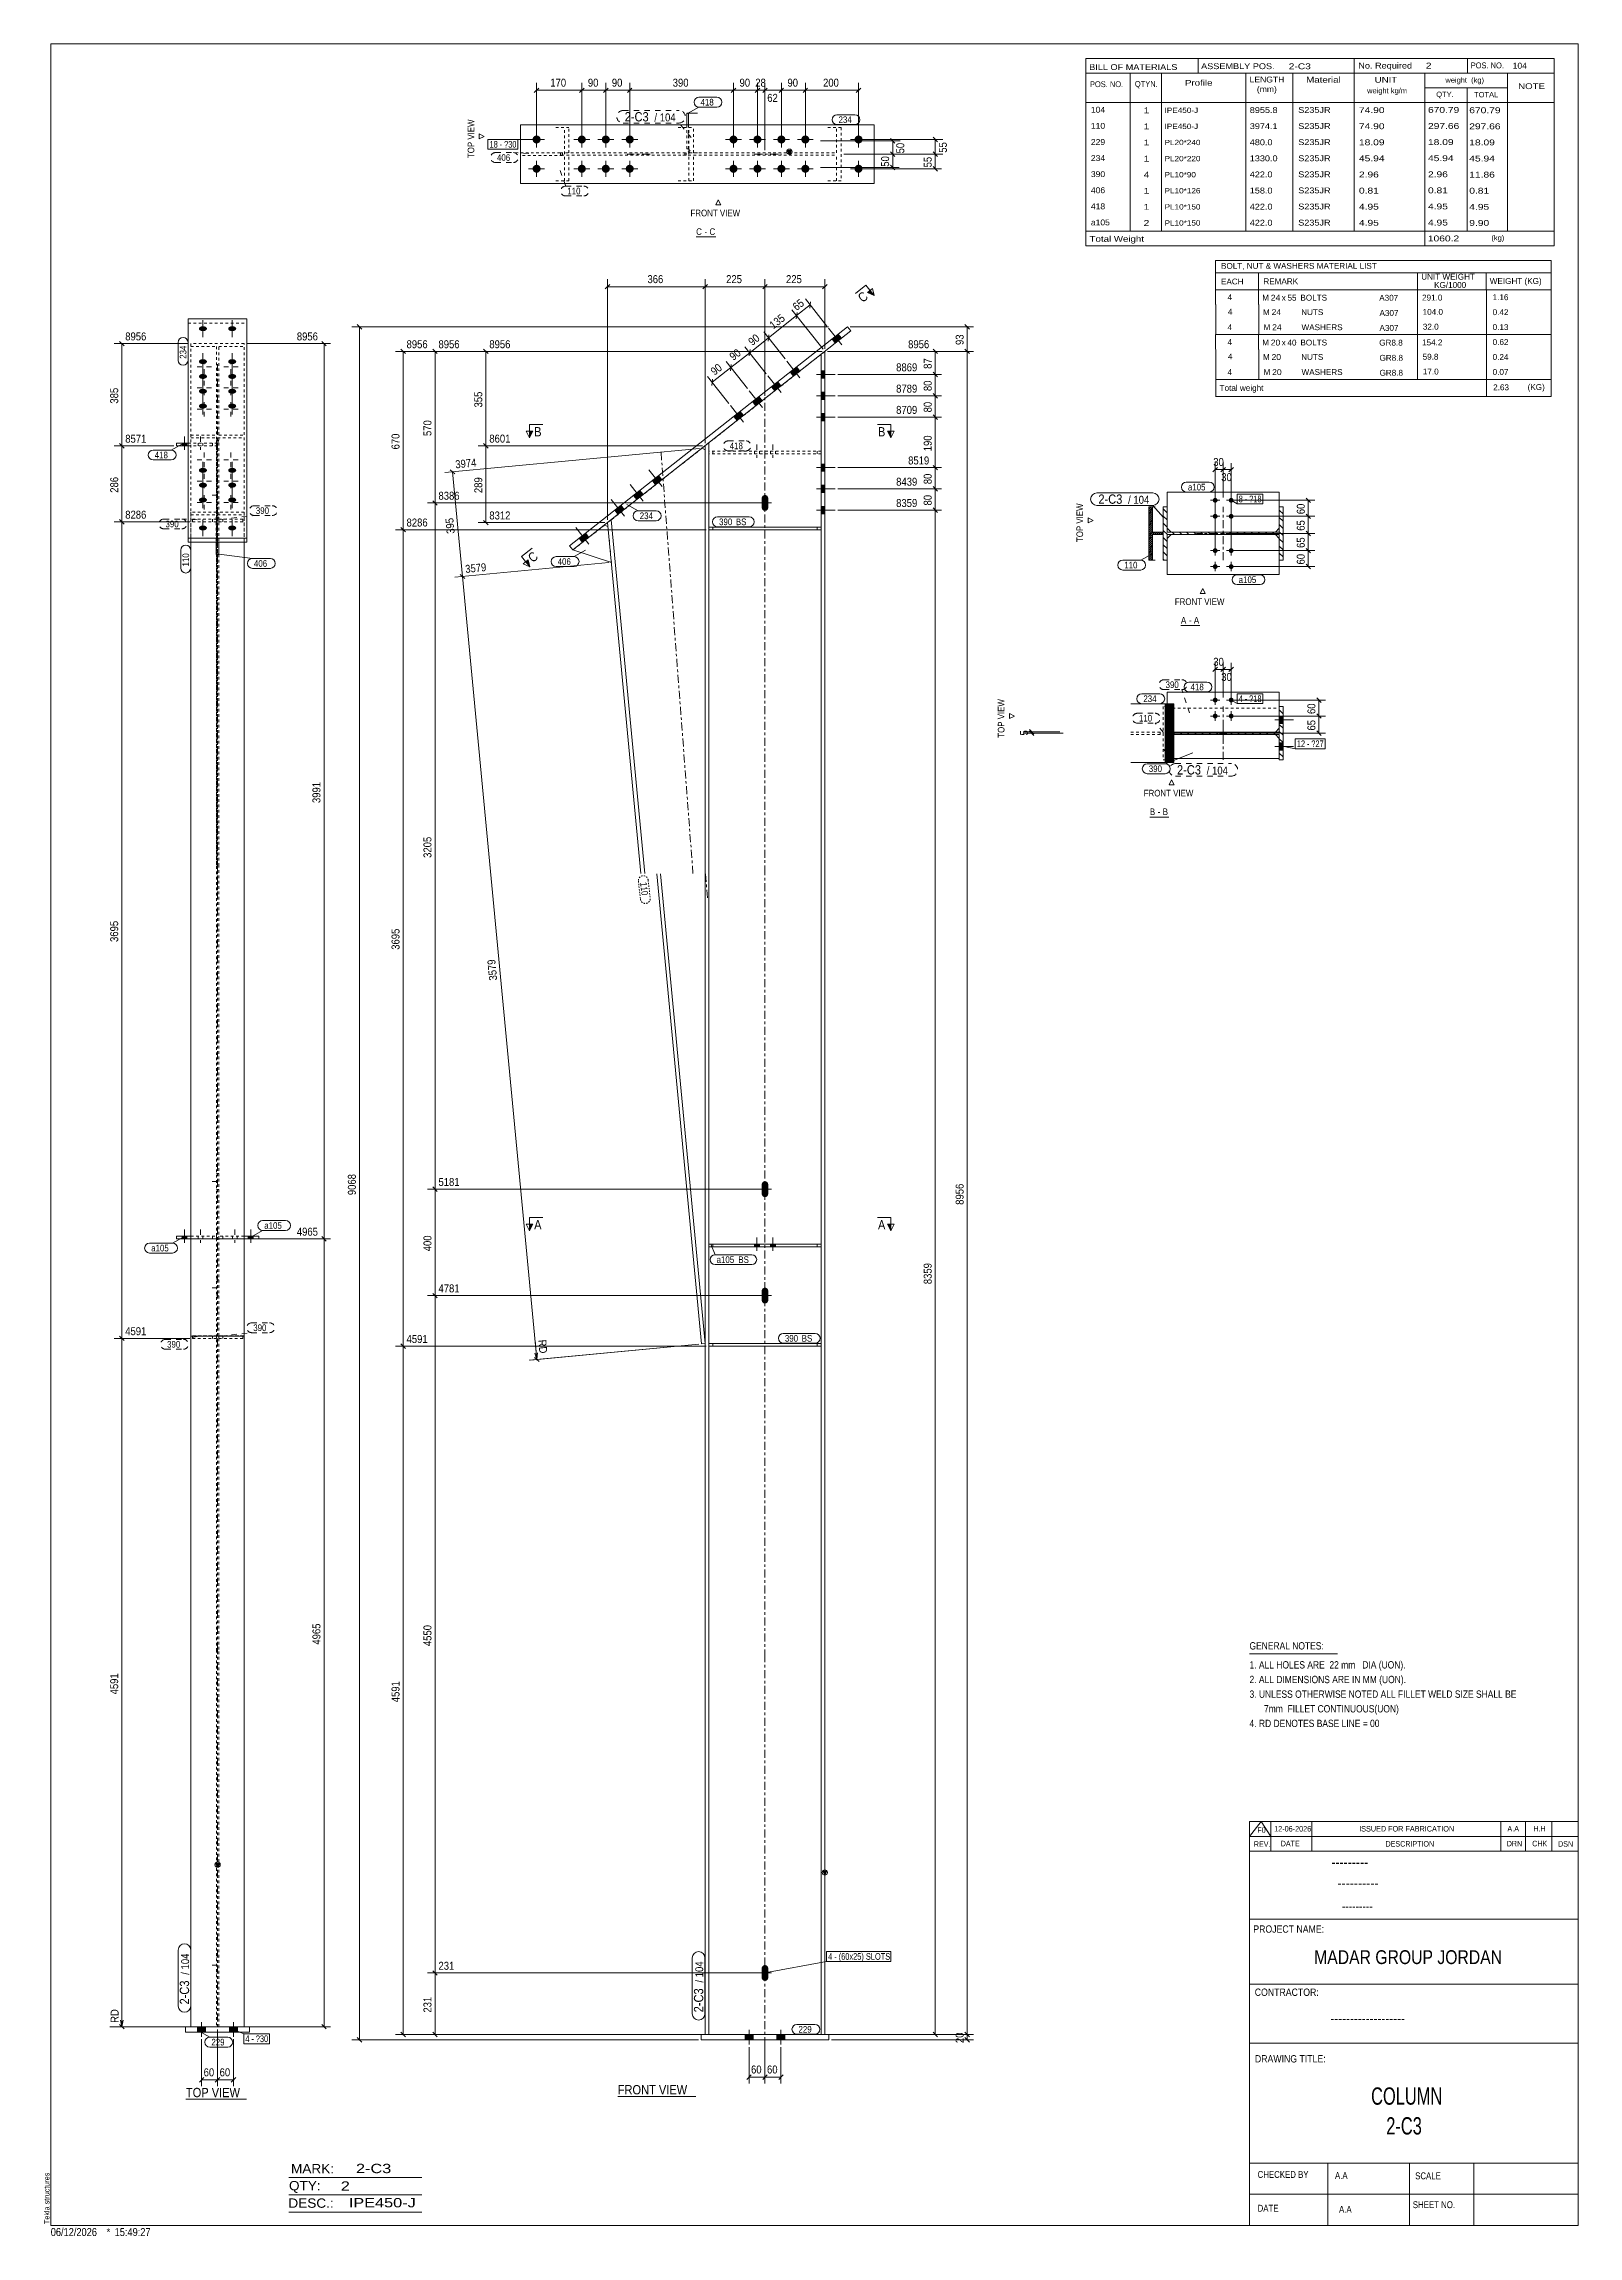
# Model space of a CAD drawing. Header units: millimetres. Extents: x 2 to 579, y 1 to 825.
import ezdxf

# ---------------------------------------------------------------- set-up
doc = ezdxf.new("R2010")
doc.units = ezdxf.units.MM
for name, pattern in [('XKITLINE00', [0]), ('XKITLINE01', [4, 1, -1, 1, -1]), ('XKITLINE02', [4, 2, -2]), ('XKITLINE03', [6, 3, -1, 1, -1]), ('XKITLINE04', [3, 0.5, -0.5, 0.5, -0.5, 0.5, -0.5])]:
    doc.linetypes.add(name, pattern=pattern)
for name, color, linetype, lineweight in [('Bolt', 3, 'Continuous', 0), ('BoltMark', 7, 'Continuous', 0), ('Dimensions', 7, 'Continuous', 0), ('DrawingSheet', 5, 'Continuous', 0), ('OtherObjectType', 7, 'Continuous', 0), ('Part', 2, 'Continuous', 0), ('PartMark', 7, 'Continuous', 0), ('Section', 6, 'Continuous', 0)]:
    doc.layers.add(name, color=color, linetype=linetype, lineweight=lineweight)
doc.styles.add('@ARIAL_UNICODE_MS_BOLD', font='ARIAL.TTF')
doc.styles.add('ARIAL', font='ARIAL.TTF')
doc.styles.add('ARIAL_NARROW', font='ARIALN.TTF')
doc.styles.add('COMIC_SANS_MS_BOLD', font='COMICBD.TTF')
doc.styles.add('SWIS721_EX_BT', font='ARIAL.TTF')
doc.styles.add('SWISSE', font='ARIAL.TTF')

# ---------------------------------------------------------------- blocks, each defined once
blk = doc.blocks.new('*A1')
at = {"layer": 'Part', "color": 7, "linetype": 'XKITLINE00', "lineweight": 0}
for p, q in [((423.97, 576.88), (423.78, 576.69)), ((424.4, 576.88), (423.78, 576.26)), ((424.84, 576.88), (423.78, 575.82)), ((425.27, 576.88), (423.78, 575.39)), ((425.71, 576.88), (423.78, 574.95)), ((426.14, 576.88), (423.78, 574.52)), ((426.58, 576.88), (423.78, 574.08)), ((427.01, 576.88), (423.78, 573.65)), ((427.01, 576.88), (427.01, 576.88)), ((427.01, 576.44), (423.78, 573.21)), ((427.01, 576.01), (423.78, 572.77)), ((427.01, 575.57), (423.78, 572.34)), ((427.01, 575.14), (423.78, 571.9)), ((427.01, 574.7), (423.78, 571.47)), ((427.01, 574.26), (423.78, 571.03)), ((427.01, 573.83), (423.78, 570.6)), ((427.01, 573.39), (423.78, 570.16)), ((427.01, 572.96), (423.78, 569.73)), ((427.01, 572.52), (423.78, 569.29)), ((427.01, 572.09), (423.78, 568.86)), ((427.01, 571.65), (423.78, 568.42)), ((427.01, 571.22), (423.78, 567.99)), ((427.01, 570.78), (423.78, 567.55)), ((427.01, 570.35), (423.78, 567.12)), ((427.01, 569.91), (423.78, 566.68)), ((427.01, 569.48), (423.78, 566.25)), ((427.01, 569.04), (423.78, 565.81)), ((427.01, 568.61), (423.78, 565.38)), ((427.01, 568.17), (423.78, 564.94)), ((427.01, 567.74), (423.78, 564.51)), ((427.01, 567.3), (423.78, 564.07)), ((427.01, 566.87), (423.78, 563.64)), ((427.01, 566.43), (423.78, 563.2)), ((427.01, 566), (423.78, 562.77)), ((427.01, 565.56), (423.78, 562.33)), ((427.01, 565.13), (423.78, 561.9)), ((427.01, 564.69), (423.78, 561.46)), ((427.01, 564.26), (423.78, 561.03)), ((427.01, 563.82), (423.78, 560.59)), ((427.01, 563.39), (423.78, 560.16)), ((427.01, 562.95), (423.78, 559.72)), ((427.01, 562.52), (423.78, 559.28)), ((427.01, 562.08), (423.78, 558.85)), ((427.01, 561.65), (423.78, 558.41)), ((427.01, 561.21), (423.78, 557.98)), ((427.01, 560.77), (423.78, 557.54)), ((427.01, 560.34), (423.78, 557.11)), ((427.01, 559.9), (423.78, 556.67)), ((427.01, 559.47), (423.78, 556.24)), ((427.01, 559.03), (423.78, 555.8)), ((427.01, 558.6), (423.78, 555.37)), ((427.01, 558.16), (423.78, 554.93)), ((427.01, 557.73), (424.16, 554.88)), ((427.01, 557.29), (424.6, 554.88)), ((427.01, 556.86), (425.03, 554.88)), ((427.01, 556.42), (425.47, 554.88)), ((427.01, 555.99), (425.9, 554.88)), ((427.01, 555.55), (426.34, 554.88)), ((427.01, 555.12), (426.77, 554.88))]:
    blk.add_line(p, q, dxfattribs=at)
blk = doc.blocks.new('*A2')
at = {"layer": 'Part', "color": 7, "linetype": 'XKITLINE00', "lineweight": 0}
for p, q in [((466.75, 574.53), (466.7, 574.58)), ((468.1, 570.49), (466.7, 571.89)), ((468.1, 567.79), (466.7, 569.19)), ((468.1, 573.18), (466.75, 574.53)), ((468.1, 575.88), (468.1, 575.88)), ((468.1, 575.88), (468.1, 575.88)), ((427.36, 565.43), (427.01, 565.77)), ((430.06, 565.43), (429.16, 566.33)), ((432.75, 565.43), (431.85, 566.33)), ((435.44, 565.43), (434.54, 566.33)), ((438.14, 565.43), (437.24, 566.33)), ((440.83, 565.43), (439.93, 566.33)), ((443.53, 565.43), (442.63, 566.33)), ((446.22, 565.43), (445.32, 566.33)), ((448.92, 565.43), (448.02, 566.33)), ((451.61, 565.43), (450.71, 566.33)), ((454.3, 565.43), (453.4, 566.33)), ((457, 565.43), (456.1, 566.33)), ((459.69, 565.43), (458.79, 566.33)), ((462.39, 565.43), (461.49, 566.33)), ((465.08, 565.43), (464.18, 566.33)), ((468.1, 565.1), (466.7, 566.5)), ((468.1, 562.41), (466.7, 563.81)), ((468.1, 559.71), (466.7, 561.11)), ((468.1, 557.02), (466.7, 558.42))]:
    blk.add_line(p, q, dxfattribs=at)
blk = doc.blocks.new('*A3')
at = {"layer": 'Part', "color": 7, "linetype": 'XKITLINE00', "lineweight": 0}
for p, q in [((424.5, 648.78), (423.1, 650.18)), ((424.5, 646.08), (423.1, 647.48)), ((424.5, 643.39), (423.1, 644.79)), ((466.75, 649.63), (466.7, 649.68)), ((468.1, 645.59), (466.7, 646.99)), ((468.1, 642.89), (466.7, 644.29)), ((468.1, 648.28), (466.75, 649.63)), ((468.1, 650.98), (468.1, 650.98)), ((468.1, 650.98), (468.1, 650.98)), ((424.67, 640.53), (423.1, 642.09)), ((424.5, 638), (423.1, 639.4)), ((424.5, 635.31), (423.1, 636.71)), ((427.36, 640.53), (426.46, 641.43)), ((430.06, 640.53), (429.16, 641.43)), ((432.75, 640.53), (431.85, 641.43)), ((435.44, 640.53), (434.54, 641.43)), ((438.14, 640.53), (437.24, 641.43)), ((440.83, 640.53), (439.93, 641.43)), ((443.53, 640.53), (442.63, 641.43)), ((446.22, 640.53), (445.32, 641.43)), ((448.92, 640.53), (448.02, 641.43)), ((451.61, 640.53), (450.71, 641.43)), ((454.3, 640.53), (453.4, 641.43)), ((457, 640.53), (456.1, 641.43)), ((459.69, 640.53), (458.79, 641.43)), ((462.39, 640.53), (461.49, 641.43)), ((465.08, 640.53), (464.18, 641.43)), ((468.1, 640.2), (466.7, 641.6)), ((468.1, 637.51), (466.7, 638.91)), ((468.1, 634.81), (466.7, 636.21)), ((424.5, 632.61), (423.1, 634.01)), ((423.44, 630.98), (423.1, 631.32)), ((468.1, 632.12), (466.7, 633.52))]:
    blk.add_line(p, q, dxfattribs=at)
blk = doc.blocks.new('*A4')
at = {"layer": 'Part', "color": 7, "linetype": 'XKITLINE00', "lineweight": 0}
for p, q in [((417.8, 650.98), (417.66, 650.84)), ((418.53, 650.98), (417.66, 650.11)), ((419.07, 650.78), (417.66, 649.38)), ((419.07, 650.05), (417.66, 648.64)), ((419.07, 649.32), (417.66, 647.91)), ((419.07, 648.58), (417.66, 647.18)), ((419.07, 647.85), (417.66, 646.45)), ((419.07, 647.12), (417.66, 645.71)), ((419.07, 646.39), (417.66, 644.98)), ((419.07, 645.65), (417.66, 644.25)), ((419.07, 644.92), (417.66, 643.52)), ((419.07, 644.19), (417.66, 642.78)), ((419.07, 643.46), (417.66, 642.05)), ((417.97, 641.62), (417.66, 641.32)), ((418.34, 641.26), (417.66, 640.58)), ((418.7, 640.89), (417.66, 639.85)), ((419.07, 640.53), (417.66, 639.12)), ((419.07, 639.79), (417.66, 638.39)), ((419.07, 639.06), (417.66, 637.65)), ((419.07, 638.33), (417.66, 636.92)), ((419.07, 637.6), (417.66, 636.19)), ((419.07, 636.86), (417.66, 635.46)), ((419.07, 636.13), (417.66, 634.72)), ((419.07, 635.4), (417.66, 633.99)), ((419.07, 634.66), (417.66, 633.26)), ((419.07, 642.72), (417.97, 641.62)), ((419.07, 641.99), (418.34, 641.26)), ((419.24, 641.43), (418.7, 640.89)), ((419.97, 641.43), (419.07, 640.53)), ((420.7, 641.43), (419.8, 640.53)), ((421.43, 641.43), (420.53, 640.53)), ((422.17, 641.43), (421.27, 640.53)), ((422.9, 641.43), (422, 640.53)), ((423.1, 640.9), (422.73, 640.53)), ((419.07, 633.93), (417.66, 632.53)), ((419.07, 633.2), (417.66, 631.79)), ((419.07, 632.47), (417.66, 631.06)), ((419.07, 631.73), (418.31, 630.98))]:
    blk.add_line(p, q, dxfattribs=at)
blk = doc.blocks.new('*A5')
at = {"layer": 'Bolt'}
for points in [[(299.84, 712.5), (298.6, 714.07), (300.96, 715.93), (302.2, 714.36)], [(299.84, 712.5), (298.6, 714.07), (300.96, 715.93), (302.2, 714.36)], [(284.14, 700.12), (282.9, 701.69), (285.25, 703.55), (286.49, 701.98)], [(284.14, 700.12), (282.9, 701.69), (285.25, 703.55), (286.49, 701.98)], [(270, 688.98), (268.76, 690.55), (271.12, 692.4), (272.36, 690.83)], [(270, 688.98), (268.76, 690.55), (271.12, 692.4), (272.36, 690.83)], [(277.07, 694.55), (275.83, 696.12), (278.19, 697.98), (279.42, 696.41)], [(277.07, 694.55), (275.83, 696.12), (278.19, 697.98), (279.42, 696.41)], [(262.93, 683.4), (261.69, 684.98), (264.05, 686.83), (265.29, 685.26)], [(262.93, 683.4), (261.69, 684.98), (264.05, 686.83), (265.29, 685.26)], [(232.31, 659.26), (231.07, 660.83), (233.42, 662.69), (234.66, 661.12)], [(232.31, 659.26), (231.07, 660.83), (233.42, 662.69), (234.66, 661.12)], [(218.17, 648.12), (216.93, 649.69), (219.29, 651.54), (220.53, 649.97)], [(218.17, 648.12), (216.93, 649.69), (219.29, 651.54), (220.53, 649.97)], [(225.24, 653.69), (224, 655.26), (226.36, 657.12), (227.59, 655.55)], [(225.24, 653.69), (224, 655.26), (226.36, 657.12), (227.59, 655.55)], [(204.82, 637.59), (203.58, 639.16), (205.94, 641.02), (207.18, 639.45)], [(204.82, 637.59), (203.58, 639.16), (205.94, 641.02), (207.18, 639.45)]]:
    blk.add_hatch(color=3, dxfattribs=at).paths.add_polyline_path(points, flags=17)
at = {"layer": 'Bolt', "color": 3, "linetype": 'XKITLINE00', "lineweight": 0}
for p, q in [((302.26, 711.86), (297.31, 718.14)), ((302.26, 711.86), (297.31, 718.14)), ((299.84, 712.5), (298.6, 714.07)), ((299.84, 712.5), (298.6, 714.07)), ((302.2, 714.36), (300.96, 715.93)), ((302.2, 714.36), (300.96, 715.93)), ((286.55, 699.48), (281.6, 705.76)), ((286.55, 699.48), (281.6, 705.76)), ((284.14, 700.12), (282.9, 701.69)), ((284.14, 700.12), (282.9, 701.69)), ((286.49, 701.98), (285.25, 703.55)), ((286.49, 701.98), (285.25, 703.55)), ((272.42, 688.33), (267.46, 694.62)), ((272.42, 688.33), (267.46, 694.62)), ((272.36, 690.83), (271.12, 692.4)), ((272.36, 690.83), (271.12, 692.4)), ((279.48, 693.91), (274.53, 700.19)), ((279.48, 693.91), (274.53, 700.19)), ((277.07, 694.55), (275.83, 696.12)), ((277.07, 694.55), (275.83, 696.12)), ((279.42, 696.41), (278.19, 697.98)), ((279.42, 696.41), (278.19, 697.98)), ((265.35, 682.76), (260.4, 689.05)), ((265.35, 682.76), (260.4, 689.05)), ((262.93, 683.4), (261.69, 684.98)), ((262.93, 683.4), (261.69, 684.98)), ((265.29, 685.26), (264.05, 686.83)), ((265.29, 685.26), (264.05, 686.83)), ((270, 688.98), (268.76, 690.55)), ((270, 688.98), (268.76, 690.55)), ((227.65, 653.05), (222.7, 659.33)), ((227.65, 653.05), (222.7, 659.33)), ((234.72, 658.62), (229.77, 664.9)), ((234.72, 658.62), (229.77, 664.9)), ((232.31, 659.26), (231.07, 660.83)), ((232.31, 659.26), (231.07, 660.83)), ((234.66, 661.12), (233.42, 662.69)), ((234.66, 661.12), (233.42, 662.69)), ((220.59, 647.47), (215.63, 653.76)), ((220.59, 647.47), (215.63, 653.76)), ((220.53, 649.97), (219.29, 651.54)), ((220.53, 649.97), (219.29, 651.54)), ((225.24, 653.69), (224, 655.26)), ((225.24, 653.69), (224, 655.26)), ((227.59, 655.55), (226.36, 657.12)), ((227.59, 655.55), (226.36, 657.12)), ((207.24, 636.95), (202.28, 643.23)), ((207.24, 636.95), (202.28, 643.23)), ((218.17, 648.12), (216.93, 649.69)), ((218.17, 648.12), (216.93, 649.69)), ((204.82, 637.59), (203.58, 639.16)), ((204.82, 637.59), (203.58, 639.16)), ((207.18, 639.45), (205.94, 641.02)), ((207.18, 639.45), (205.94, 641.02))]:
    blk.add_line(p, q, dxfattribs=at)
blk = doc.blocks.new('*A6')
at = {"layer": 'Bolt'}
for points in [[(273.88, 649.53), (273.4, 649.44), (272.92, 649.53), (272.52, 649.8), (272.25, 650.21), (272.15, 650.69), (272.15, 654.19), (272.25, 654.67), (272.52, 655.07), (272.92, 655.34), (273.4, 655.44), (273.88, 655.34), (274.28, 655.07), (274.55, 654.67), (274.65, 654.19), (274.65, 650.69), (274.55, 650.21), (274.28, 649.8)], [(273.88, 391.59), (273.4, 391.5), (272.92, 391.59), (272.52, 391.86), (272.25, 392.27), (272.15, 392.75), (272.15, 396.25), (272.25, 396.72), (272.52, 397.13), (272.92, 397.4), (273.4, 397.5), (273.88, 397.4), (274.28, 397.13), (274.55, 396.72), (274.65, 396.25), (274.65, 392.75), (274.55, 392.27), (274.28, 391.86)], [(273.88, 351.59), (273.4, 351.5), (272.92, 351.59), (272.52, 351.86), (272.25, 352.27), (272.15, 352.75), (272.15, 356.25), (272.25, 356.72), (272.52, 357.13), (272.92, 357.4), (273.4, 357.5), (273.88, 357.4), (274.28, 357.13), (274.55, 356.72), (274.65, 356.25), (274.65, 352.75), (274.55, 352.27), (274.28, 351.86)], [(273.88, 96.97), (273.4, 96.88), (272.92, 96.97), (272.52, 97.24), (272.25, 97.65), (272.15, 98.13), (272.15, 101.63), (272.25, 102.1), (272.52, 102.51), (272.92, 102.78), (273.4, 102.88), (273.88, 102.78), (274.28, 102.51), (274.55, 102.1), (274.65, 101.63), (274.65, 98.13), (274.55, 97.65), (274.28, 97.24)]]:
    blk.add_hatch(color=3, dxfattribs=at).paths.add_polyline_path(points, flags=17)
at = {"layer": 'Bolt', "color": 3, "linetype": 'XKITLINE00', "lineweight": 0}
for p, q in [((275.9, 652.44), (270.9, 652.44)), ((273.4, 654.94), (273.4, 649.94)), ((273.4, 397), (273.4, 392)), ((275.9, 394.5), (270.9, 394.5)), ((275.9, 354.5), (270.9, 354.5)), ((273.4, 357), (273.4, 352)), ((275.9, 99.88), (270.9, 99.88)), ((273.4, 102.38), (273.4, 97.38))]:
    blk.add_line(p, q, dxfattribs=at)
blk = doc.blocks.new('*A7')
at = {"layer": 'Bolt'}
for points in [[(295.9, 699.36), (294.5, 699.36), (294.5, 702.06), (295.9, 702.06)], [(295.9, 699.36), (294.5, 699.36), (294.5, 702.06), (295.9, 702.06)], [(295.9, 691.36), (294.5, 691.36), (294.5, 694.06), (295.9, 694.06)], [(295.9, 691.36), (294.5, 691.36), (294.5, 694.06), (295.9, 694.06)], [(295.9, 683.36), (294.5, 683.36), (294.5, 686.06), (295.9, 686.06)], [(295.9, 683.36), (294.5, 683.36), (294.5, 686.06), (295.9, 686.06)], [(295.9, 664.36), (294.5, 664.36), (294.5, 667.06), (295.9, 667.06)], [(295.9, 664.36), (294.5, 664.36), (294.5, 667.06), (295.9, 667.06)], [(295.9, 656.36), (294.5, 656.36), (294.5, 659.06), (295.9, 659.06)], [(295.9, 656.36), (294.5, 656.36), (294.5, 659.06), (295.9, 659.06)], [(295.9, 648.36), (294.5, 648.36), (294.5, 651.06), (295.9, 651.06)], [(295.9, 648.36), (294.5, 648.36), (294.5, 651.06), (295.9, 651.06)]]:
    blk.add_hatch(color=3, dxfattribs=at).paths.add_polyline_path(points, flags=17)
at = {"layer": 'Bolt', "color": 3, "linetype": 'XKITLINE00', "lineweight": 0}
for p, q in [((292.8, 700.71), (299.8, 700.71)), ((292.8, 700.71), (299.8, 700.71)), ((294.5, 702.06), (295.9, 702.06)), ((294.5, 702.06), (295.9, 702.06)), ((292.8, 692.71), (299.8, 692.71)), ((292.8, 692.71), (299.8, 692.71)), ((294.5, 699.36), (295.9, 699.36)), ((294.5, 699.36), (295.9, 699.36)), ((294.5, 694.06), (295.9, 694.06)), ((294.5, 694.06), (295.9, 694.06)), ((292.8, 684.71), (299.8, 684.71)), ((292.8, 684.71), (299.8, 684.71)), ((294.5, 691.36), (295.9, 691.36)), ((294.5, 691.36), (295.9, 691.36)), ((294.5, 686.06), (295.9, 686.06)), ((294.5, 686.06), (295.9, 686.06)), ((294.5, 683.36), (295.9, 683.36)), ((294.5, 683.36), (295.9, 683.36)), ((292.8, 665.71), (299.8, 665.71)), ((292.8, 665.71), (299.8, 665.71)), ((294.5, 667.06), (295.9, 667.06)), ((294.5, 667.06), (295.9, 667.06)), ((294.5, 664.36), (295.9, 664.36)), ((294.5, 664.36), (295.9, 664.36)), ((292.8, 657.71), (299.8, 657.71)), ((292.8, 657.71), (299.8, 657.71)), ((294.5, 659.06), (295.9, 659.06)), ((294.5, 659.06), (295.9, 659.06)), ((294.5, 656.36), (295.9, 656.36)), ((294.5, 656.36), (295.9, 656.36)), ((294.5, 651.06), (295.9, 651.06)), ((294.5, 651.06), (295.9, 651.06)), ((292.8, 649.71), (299.8, 649.71)), ((292.8, 649.71), (299.8, 649.71)), ((294.5, 648.36), (295.9, 648.36)), ((294.5, 648.36), (295.9, 648.36))]:
    blk.add_line(p, q, dxfattribs=at)
blk = doc.blocks.new('*A8')
at = {"layer": 'Bolt'}
for points in [[(268.9, 76.75), (268.9, 74.75), (265.9, 74.75), (265.9, 76.75)], [(268.9, 76.75), (268.9, 74.75), (265.9, 74.75), (265.9, 76.75)], [(280.9, 76.75), (280.9, 74.75), (277.9, 74.75), (277.9, 76.75)], [(280.9, 76.75), (280.9, 74.75), (277.9, 74.75), (277.9, 76.75)]]:
    blk.add_hatch(color=3, dxfattribs=at).paths.add_polyline_path(points, flags=17)
at = {"layer": 'Bolt', "color": 3, "linetype": 'XKITLINE00', "lineweight": 0}
for p, q in [((265.9, 76.75), (265.9, 74.75)), ((265.9, 76.75), (265.9, 74.75)), ((267.4, 78.5), (267.4, 73)), ((267.4, 78.5), (267.4, 73)), ((268.9, 76.75), (268.9, 74.75)), ((268.9, 76.75), (268.9, 74.75)), ((277.9, 76.75), (277.9, 74.75)), ((277.9, 76.75), (277.9, 74.75)), ((279.4, 78.5), (279.4, 73)), ((279.4, 78.5), (279.4, 73)), ((280.9, 76.75), (280.9, 74.75)), ((280.9, 76.75), (280.9, 74.75))]:
    blk.add_line(p, q, dxfattribs=at)
blk = doc.blocks.new('*A9')
at = {"layer": 'Bolt'}
for points in [[(269.5, 372.87), (269.5, 373.87), (271.3, 373.87), (271.3, 372.87)], [(269.5, 372.87), (269.5, 373.87), (271.3, 373.87), (271.3, 372.87)], [(275.5, 372.87), (275.5, 373.87), (277.3, 373.87), (277.3, 372.87)], [(275.5, 372.87), (275.5, 373.87), (277.3, 373.87), (277.3, 372.87)]]:
    blk.add_hatch(color=3, dxfattribs=at).paths.add_polyline_path(points, flags=17)
at = {"layer": 'Bolt', "color": 3, "linetype": 'XKITLINE00', "lineweight": 0}
for p, q in [((269.5, 373.87), (269.5, 372.87)), ((269.5, 373.87), (269.5, 372.87)), ((270.4, 376.37), (270.4, 371.37)), ((270.4, 376.37), (270.4, 371.37)), ((271.3, 373.87), (271.3, 372.87)), ((271.3, 373.87), (271.3, 372.87)), ((275.5, 373.87), (275.5, 372.87)), ((275.5, 373.87), (275.5, 372.87)), ((276.4, 376.37), (276.4, 371.37)), ((276.4, 376.37), (276.4, 371.37)), ((277.3, 373.87), (277.3, 372.87)), ((277.3, 373.87), (277.3, 372.87))]:
    blk.add_line(p, q, dxfattribs=at)
blk = doc.blocks.new('*A10')
at = {"layer": 'Bolt', "color": 3, "linetype": 'XKITLINE02', "lineweight": 0}
for p, q in [((269.5, 373.87), (269.5, 372.87)), ((269.5, 373.87), (269.5, 372.87)), ((270.4, 376.37), (270.4, 371.37)), ((270.4, 376.37), (270.4, 371.37)), ((271.3, 373.87), (271.3, 372.87)), ((271.3, 373.87), (271.3, 372.87)), ((275.5, 373.87), (275.5, 372.87)), ((275.5, 373.87), (275.5, 372.87)), ((276.4, 376.37), (276.4, 371.37)), ((276.4, 376.37), (276.4, 371.37)), ((277.3, 373.87), (277.3, 372.87)), ((277.3, 373.87), (277.3, 372.87))]:
    blk.add_line(p, q, dxfattribs=at)
blk = doc.blocks.new('*A11')
at = {"layer": 'Bolt', "color": 3, "linetype": 'XKITLINE02', "lineweight": 0}
for p, q in [((269.5, 671.94), (269.5, 670.94)), ((269.5, 671.94), (269.5, 670.94)), ((270.4, 674.44), (270.4, 669.44)), ((270.4, 674.44), (270.4, 669.44)), ((271.3, 671.94), (271.3, 670.94)), ((271.3, 671.94), (271.3, 670.94)), ((275.5, 671.94), (275.5, 670.94)), ((275.5, 671.94), (275.5, 670.94)), ((276.4, 674.44), (276.4, 669.44)), ((276.4, 674.44), (276.4, 669.44)), ((277.3, 671.94), (277.3, 670.94)), ((277.3, 671.94), (277.3, 670.94))]:
    blk.add_line(p, q, dxfattribs=at)
blk = doc.blocks.new('*A12')
at = {"layer": 'Part', "color": 2, "linetype": 'XKITLINE00', "lineweight": 0}
for p, q in [((304.42, 718.66), (199.97, 636.32)), ((201.21, 634.75), (305.66, 717.09)), ((305.66, 717.09), (304.42, 718.66)), ((199.97, 636.32), (201.21, 634.75))]:
    blk.add_line(p, q, dxfattribs=at)
blk = doc.blocks.new('*A13')
at = {"layer": 'Part'}
blk.add_hatch(color=2, dxfattribs=at).paths.add_polyline_path([(295.1, 138.15), (296.7, 138.15), (295.9, 136.75)], flags=17)
at = {"layer": 'Part', "color": 7, "linetype": 'XKITLINE01', "lineweight": 0}
for p, q in [((295.9, 709.39), (250.9, 673.92)), ((252.3, 373.87), (252.3, 372.87)), ((294.5, 373.87), (294.5, 372.87)), ((295.9, 76.75), (250.9, 76.75))]:
    blk.add_line(p, q, dxfattribs=at)
at = {"layer": 'Part', "color": 2, "linetype": 'XKITLINE00', "lineweight": 0}
for p, q in [((295.9, 709.39), (295.9, 513.1)), ((294.5, 708.29), (294.5, 513.1)), ((250.9, 673.92), (250.9, 513.1)), ((252.3, 675.02), (252.3, 513.1)), ((250.9, 513), (250.9, 218.48)), ((252.3, 513), (252.3, 373.87)), ((294.5, 513), (294.5, 373.87)), ((295.9, 513), (295.9, 218.48)), ((252.3, 372.87), (252.3, 218.48)), ((294.5, 372.87), (294.5, 218.48)), ((250.9, 218.38), (250.9, 76.75)), ((252.3, 218.38), (252.3, 76.75)), ((294.5, 218.38), (294.5, 76.75)), ((295.9, 218.38), (295.9, 76.75)), ((295.9, 136.75), (295.1, 138.15)), ((295.1, 138.15), (296.7, 138.15)), ((296.7, 138.15), (295.9, 136.75))]:
    blk.add_line(p, q, dxfattribs=at)
at = {"layer": 'Part', "color": 7, "linetype": 'XKITLINE03', "lineweight": 0}
for p, q in [((273.4, 513.1), (273.4, 701.66)), ((273.4, 218.48), (273.4, 513)), ((273.4, 66.75), (273.4, 218.38))]:
    blk.add_line(p, q, dxfattribs=at)
at = {"layer": 'Part', "color": 2, "linetype": 'XKITLINE00', "lineweight": 0}
blk.add_circle((295.9, 137.65), 1, dxfattribs=at)
blk = doc.blocks.new('*A14')
at = {"layer": 'Part', "color": 2, "linetype": 'XKITLINE00', "lineweight": 0}
for p, q in [((297.4, 76.75), (249.4, 76.75)), ((249.4, 76.75), (249.4, 74.75)), ((297.4, 74.75), (249.4, 74.75)), ((297.4, 76.75), (297.4, 74.75))]:
    blk.add_line(p, q, dxfattribs=at)
blk = doc.blocks.new('*A15')
at = {"layer": 'Part', "color": 7, "linetype": 'XKITLINE01', "lineweight": 0}
for p, q in [((294.5, 336.48), (252.3, 336.48)), ((252.3, 336.48), (252.3, 335.48)), ((252.3, 335.48), (294.5, 335.48)), ((253.8, 335.48), (253.8, 336.48)), ((293, 335.48), (293, 336.48)), ((294.5, 335.48), (294.5, 336.48))]:
    blk.add_line(p, q, dxfattribs=at)
blk = doc.blocks.new('*A16')
at = {"layer": 'Part', "color": 2, "linetype": 'XKITLINE00', "lineweight": 0}
for p, q in [((252.3, 336.48), (294.5, 336.48)), ((252.3, 335.48), (294.5, 335.48))]:
    blk.add_line(p, q, dxfattribs=at)
at = {"layer": 'Part', "color": 7, "linetype": 'XKITLINE01', "lineweight": 0}
for p, q in [((252.3, 336.48), (252.3, 335.48)), ((253.8, 335.48), (253.8, 336.48)), ((293, 336.48), (293, 335.48)), ((294.5, 335.48), (294.5, 336.48))]:
    blk.add_line(p, q, dxfattribs=at)
blk = doc.blocks.new('*A17')
at = {"layer": 'Part', "color": 7, "linetype": 'XKITLINE01', "lineweight": 0}
for p, q in [((214.25, 645.03), (249.74, 673)), ((249.74, 673), (250.9, 672.45)), ((250.9, 513.1), (250.9, 672.45)), ((250.9, 672.45), (250.9, 672.45)), ((250.9, 513.1), (250.9, 672.45)), ((250.9, 672.45), (250.9, 672.45)), ((250.9, 336.48), (250.9, 513)), ((250.9, 336.48), (250.9, 513))]:
    blk.add_line(p, q, dxfattribs=at)
at = {"layer": 'Part', "color": 7, "linetype": 'XKITLINE03', "lineweight": 0}
for p, q in [((234.33, 671.56), (246.35, 513.1)), ((251.1, 513), (251.85, 503.11))]:
    blk.add_line(p, q, dxfattribs=at)
at = {"layer": 'Part', "color": 2, "linetype": 'XKITLINE00', "lineweight": 0}
for p, q in [((249.74, 673), (250.9, 672.45)), ((226.78, 513.1), (214.25, 645.03)), ((215.56, 646.06), (228.19, 513.1)), ((249.51, 336.34), (232.73, 513)), ((234.14, 513), (250.9, 336.48)), ((250.9, 336.48), (249.51, 336.34))]:
    blk.add_line(p, q, dxfattribs=at)
blk = doc.blocks.new('*A18')
at = {"layer": 'Part', "color": 7, "linetype": 'XKITLINE01', "lineweight": 0}
for p, q in [((213.07, 644.1), (201.21, 634.75)), ((215.67, 630.1), (214.39, 643.53))]:
    blk.add_line(p, q, dxfattribs=at)
at = {"layer": 'Part', "color": 2, "linetype": 'XKITLINE00', "lineweight": 0}
for p, q in [((214.39, 643.53), (213.07, 644.1)), ((215.67, 630.1), (201.21, 634.75))]:
    blk.add_line(p, q, dxfattribs=at)
blk = doc.blocks.new('*A19')
at = {"layer": 'Part', "color": 2, "linetype": 'XKITLINE00', "lineweight": 0}
for p, q in [((252.3, 373.87), (294.5, 373.87)), ((252.3, 373.87), (252.3, 372.87)), ((252.3, 372.87), (294.5, 372.87)), ((294.5, 372.87), (294.5, 373.87))]:
    blk.add_line(p, q, dxfattribs=at)
at = {"layer": 'Part', "color": 7, "linetype": 'XKITLINE01', "lineweight": 0}
for p, q in [((253.8, 372.87), (253.8, 373.87)), ((293, 372.87), (293, 373.87))]:
    blk.add_line(p, q, dxfattribs=at)
blk = doc.blocks.new('*A20')
at = {"layer": 'Part', "color": 7, "linetype": 'XKITLINE01', "lineweight": 0}
for p, q in [((294.5, 373.87), (252.3, 373.87)), ((252.3, 372.87), (252.3, 373.87)), ((294.5, 372.87), (252.3, 372.87)), ((253.8, 373.87), (253.8, 372.87)), ((293, 372.87), (293, 373.87)), ((294.5, 373.87), (294.5, 372.87))]:
    blk.add_line(p, q, dxfattribs=at)
blk = doc.blocks.new('*A21')
at = {"layer": 'Part', "color": 7, "linetype": 'XKITLINE01', "lineweight": 0}
for p, q in [((252.3, 643.38), (294.5, 643.38)), ((252.3, 642.38), (252.3, 643.38)), ((253.8, 642.38), (253.8, 643.38)), ((293, 642.38), (293, 643.38)), ((294.5, 642.38), (294.5, 643.38)), ((252.3, 642.38), (294.5, 642.38))]:
    blk.add_line(p, q, dxfattribs=at)
blk = doc.blocks.new('*A22')
at = {"layer": 'Part', "color": 2, "linetype": 'XKITLINE00', "lineweight": 0}
for p, q in [((252.3, 643.38), (294.5, 643.38)), ((252.3, 642.38), (294.5, 642.38))]:
    blk.add_line(p, q, dxfattribs=at)
at = {"layer": 'Part', "color": 7, "linetype": 'XKITLINE01', "lineweight": 0}
for p, q in [((252.3, 642.38), (252.3, 643.38)), ((253.8, 642.38), (253.8, 643.38)), ((293, 642.38), (293, 643.38)), ((294.5, 643.38), (294.5, 642.38))]:
    blk.add_line(p, q, dxfattribs=at)
blk = doc.blocks.new('*A23')
at = {"layer": 'Part', "color": 7, "linetype": 'XKITLINE01', "lineweight": 0}
for p, q in [((294.5, 671.94), (252.3, 671.94)), ((252.3, 670.94), (252.3, 671.94)), ((294.5, 670.94), (252.3, 670.94)), ((253.8, 671.94), (253.8, 670.94)), ((293, 670.94), (293, 671.94)), ((294.5, 671.94), (294.5, 670.94))]:
    blk.add_line(p, q, dxfattribs=at)
blk = doc.blocks.new('*A24')
at = {"layer": 'Bolt'}
for points in [[(62.14, 717.01), (62.1, 717.01), (62.06, 717.01), (62.03, 717.01), (61.99, 717.02), (61.96, 717.02), (61.92, 717.02), (61.88, 717.03), (61.85, 717.03), (61.81, 717.04), (61.78, 717.04), (61.74, 717.05), (61.7, 717.06), (61.67, 717.06), (61.64, 717.07), (61.6, 717.08), (61.57, 717.09), (61.53, 717.1), (61.5, 717.11), (61.47, 717.12), (61.44, 717.13), (61.4, 717.14), (61.37, 717.15), (61.34, 717.17), (61.31, 717.18), (61.28, 717.19), (61.25, 717.21), (61.22, 717.22), (61.2, 717.23), (61.17, 717.25), (61.14, 717.26), (61.11, 717.28), (61.09, 717.3), (61.06, 717.31), (61.04, 717.33), (61.02, 717.35), (60.99, 717.37), (60.97, 717.38), (60.95, 717.4), (60.93, 717.42), (60.91, 717.44), (60.89, 717.46), (60.87, 717.48), (60.85, 717.5), (60.84, 717.52), (60.82, 717.54), (60.8, 717.56), (60.79, 717.58), (60.78, 717.6), (60.76, 717.62), (60.75, 717.65), (60.74, 717.67), (60.73, 717.69), (60.72, 717.71), (60.71, 717.73), (60.7, 717.76), (60.7, 717.78), (60.69, 717.8), (60.69, 717.82), (60.68, 717.85), (60.68, 717.87), (60.68, 717.89), (60.68, 717.91), (60.68, 717.94), (60.68, 717.96), (60.68, 717.98), (60.68, 718.01), (60.68, 718.03), (60.69, 718.05), (60.69, 718.07), (60.7, 718.1), (60.7, 718.12), (60.71, 718.14), (60.72, 718.16), (60.73, 718.19), (60.74, 718.21), (60.75, 718.23), (60.76, 718.25), (60.78, 718.27), (60.79, 718.29), (60.8, 718.31), (60.82, 718.33), (60.84, 718.35), (60.85, 718.38), (60.87, 718.4), (60.89, 718.41), (60.91, 718.43), (60.93, 718.45), (60.95, 718.47), (60.97, 718.49), (60.99, 718.51), (61.02, 718.53), (61.04, 718.54), (61.06, 718.56), (61.09, 718.58), (61.11, 718.59), (61.14, 718.61), (61.17, 718.63), (61.2, 718.64), (61.22, 718.66), (61.25, 718.67), (61.28, 718.68), (61.31, 718.7), (61.34, 718.71), (61.37, 718.72), (61.4, 718.73), (61.44, 718.75), (61.47, 718.76), (61.5, 718.77), (61.53, 718.78), (61.57, 718.79), (61.6, 718.8), (61.64, 718.8), (61.67, 718.81), (61.7, 718.82), (61.74, 718.83), (61.78, 718.83), (61.81, 718.84), (61.85, 718.84), (61.88, 718.85), (61.92, 718.85), (61.96, 718.86), (61.99, 718.86), (62.03, 718.86), (62.06, 718.86), (62.1, 718.86), (62.14, 718.87), (62.18, 718.87), (62.21, 718.87), (62.25, 718.86), (62.29, 718.86), (62.32, 718.86), (62.36, 718.86), (62.4, 718.86), (62.43, 718.85), (62.47, 718.85), (62.5, 718.84), (62.54, 718.84), (62.58, 718.83), (62.61, 718.83), (62.65, 718.82), (62.68, 718.81), (62.71, 718.8), (62.75, 718.8), (62.78, 718.79), (62.82, 718.78), (62.85, 718.77), (62.88, 718.76), (62.91, 718.75), (62.95, 718.73), (62.98, 718.72), (63.01, 718.71), (63.04, 718.7), (63.07, 718.68), (63.1, 718.67), (63.13, 718.66), (63.15, 718.64), (63.18, 718.63), (63.21, 718.61), (63.24, 718.59), (63.26, 718.58), (63.29, 718.56), (63.31, 718.54), (63.33, 718.53), (63.36, 718.51), (63.38, 718.49), (63.4, 718.47), (63.42, 718.45), (63.44, 718.43), (63.46, 718.41), (63.48, 718.4), (63.5, 718.38), (63.51, 718.35), (63.53, 718.33), (63.55, 718.31), (63.56, 718.29), (63.57, 718.27), (63.59, 718.25), (63.6, 718.23), (63.61, 718.21), (63.62, 718.19), (63.63, 718.16), (63.64, 718.14), (63.65, 718.12), (63.65, 718.1), (63.66, 718.07), (63.66, 718.05), (63.67, 718.03), (63.67, 718.01), (63.67, 717.98), (63.67, 717.96), (63.68, 717.94), (63.67, 717.91), (63.67, 717.89), (63.67, 717.87), (63.67, 717.85), (63.66, 717.82), (63.66, 717.8), (63.65, 717.78), (63.65, 717.76), (63.64, 717.73), (63.63, 717.71), (63.62, 717.69), (63.61, 717.67), (63.6, 717.65), (63.59, 717.62), (63.57, 717.6), (63.56, 717.58), (63.55, 717.56), (63.53, 717.54), (63.51, 717.52), (63.5, 717.5), (63.48, 717.48), (63.46, 717.46), (63.44, 717.44), (63.42, 717.42), (63.4, 717.4), (63.38, 717.38), (63.36, 717.37), (63.33, 717.35), (63.31, 717.33), (63.29, 717.31), (63.26, 717.3), (63.24, 717.28), (63.21, 717.26), (63.18, 717.25), (63.15, 717.23), (63.13, 717.22), (63.1, 717.21), (63.07, 717.19), (63.04, 717.18), (63.01, 717.17), (62.98, 717.15), (62.95, 717.14), (62.91, 717.13), (62.88, 717.12), (62.85, 717.11), (62.82, 717.1), (62.78, 717.09), (62.75, 717.08), (62.71, 717.07), (62.68, 717.06), (62.65, 717.06), (62.61, 717.05), (62.58, 717.04), (62.54, 717.04), (62.5, 717.03), (62.47, 717.03), (62.43, 717.02), (62.4, 717.02), (62.36, 717.02), (62.32, 717.01), (62.29, 717.01), (62.25, 717.01), (62.21, 717.01), (62.18, 717.01)], [(73.14, 717.01), (73.1, 717.01), (73.06, 717.01), (73.03, 717.01), (72.99, 717.02), (72.96, 717.02), (72.92, 717.02), (72.88, 717.03), (72.85, 717.03), (72.81, 717.04), (72.78, 717.04), (72.74, 717.05), (72.7, 717.06), (72.67, 717.06), (72.64, 717.07), (72.6, 717.08), (72.57, 717.09), (72.53, 717.1), (72.5, 717.11), (72.47, 717.12), (72.44, 717.13), (72.4, 717.14), (72.37, 717.15), (72.34, 717.17), (72.31, 717.18), (72.28, 717.19), (72.25, 717.21), (72.22, 717.22), (72.2, 717.23), (72.17, 717.25), (72.14, 717.26), (72.11, 717.28), (72.09, 717.3), (72.06, 717.31), (72.04, 717.33), (72.02, 717.35), (71.99, 717.37), (71.97, 717.38), (71.95, 717.4), (71.93, 717.42), (71.91, 717.44), (71.89, 717.46), (71.87, 717.48), (71.85, 717.5), (71.84, 717.52), (71.82, 717.54), (71.8, 717.56), (71.79, 717.58), (71.78, 717.6), (71.76, 717.62), (71.75, 717.65), (71.74, 717.67), (71.73, 717.69), (71.72, 717.71), (71.71, 717.73), (71.7, 717.76), (71.7, 717.78), (71.69, 717.8), (71.69, 717.82), (71.68, 717.85), (71.68, 717.87), (71.68, 717.89), (71.68, 717.91), (71.68, 717.94), (71.68, 717.96), (71.68, 717.98), (71.68, 718.01), (71.68, 718.03), (71.69, 718.05), (71.69, 718.07), (71.7, 718.1), (71.7, 718.12), (71.71, 718.14), (71.72, 718.16), (71.73, 718.19), (71.74, 718.21), (71.75, 718.23), (71.76, 718.25), (71.78, 718.27), (71.79, 718.29), (71.8, 718.31), (71.82, 718.33), (71.84, 718.35), (71.85, 718.38), (71.87, 718.4), (71.89, 718.41), (71.91, 718.43), (71.93, 718.45), (71.95, 718.47), (71.97, 718.49), (71.99, 718.51), (72.02, 718.53), (72.04, 718.54), (72.06, 718.56), (72.09, 718.58), (72.11, 718.59), (72.14, 718.61), (72.17, 718.63), (72.2, 718.64), (72.22, 718.66), (72.25, 718.67), (72.28, 718.68), (72.31, 718.7), (72.34, 718.71), (72.37, 718.72), (72.4, 718.73), (72.44, 718.75), (72.47, 718.76), (72.5, 718.77), (72.53, 718.78), (72.57, 718.79), (72.6, 718.8), (72.64, 718.8), (72.67, 718.81), (72.7, 718.82), (72.74, 718.83), (72.78, 718.83), (72.81, 718.84), (72.85, 718.84), (72.88, 718.85), (72.92, 718.85), (72.96, 718.86), (72.99, 718.86), (73.03, 718.86), (73.06, 718.86), (73.1, 718.86), (73.14, 718.87), (73.18, 718.87), (73.21, 718.87), (73.25, 718.86), (73.29, 718.86), (73.32, 718.86), (73.36, 718.86), (73.4, 718.86), (73.43, 718.85), (73.47, 718.85), (73.5, 718.84), (73.54, 718.84), (73.58, 718.83), (73.61, 718.83), (73.65, 718.82), (73.68, 718.81), (73.71, 718.8), (73.75, 718.8), (73.78, 718.79), (73.82, 718.78), (73.85, 718.77), (73.88, 718.76), (73.91, 718.75), (73.95, 718.73), (73.98, 718.72), (74.01, 718.71), (74.04, 718.7), (74.07, 718.68), (74.1, 718.67), (74.13, 718.66), (74.15, 718.64), (74.18, 718.63), (74.21, 718.61), (74.24, 718.59), (74.26, 718.58), (74.29, 718.56), (74.31, 718.54), (74.33, 718.53), (74.36, 718.51), (74.38, 718.49), (74.4, 718.47), (74.42, 718.45), (74.44, 718.43), (74.46, 718.41), (74.48, 718.4), (74.5, 718.38), (74.51, 718.35), (74.53, 718.33), (74.55, 718.31), (74.56, 718.29), (74.57, 718.27), (74.59, 718.25), (74.6, 718.23), (74.61, 718.21), (74.62, 718.19), (74.63, 718.16), (74.64, 718.14), (74.65, 718.12), (74.65, 718.1), (74.66, 718.07), (74.66, 718.05), (74.67, 718.03), (74.67, 718.01), (74.67, 717.98), (74.67, 717.96), (74.68, 717.94), (74.67, 717.91), (74.67, 717.89), (74.67, 717.87), (74.67, 717.85), (74.66, 717.82), (74.66, 717.8), (74.65, 717.78), (74.65, 717.76), (74.64, 717.73), (74.63, 717.71), (74.62, 717.69), (74.61, 717.67), (74.6, 717.65), (74.59, 717.62), (74.57, 717.6), (74.56, 717.58), (74.55, 717.56), (74.53, 717.54), (74.51, 717.52), (74.5, 717.5), (74.48, 717.48), (74.46, 717.46), (74.44, 717.44), (74.42, 717.42), (74.4, 717.4), (74.38, 717.38), (74.36, 717.37), (74.33, 717.35), (74.31, 717.33), (74.29, 717.31), (74.26, 717.3), (74.24, 717.28), (74.21, 717.26), (74.18, 717.25), (74.15, 717.23), (74.13, 717.22), (74.1, 717.21), (74.07, 717.19), (74.04, 717.18), (74.01, 717.17), (73.98, 717.15), (73.95, 717.14), (73.91, 717.13), (73.88, 717.12), (73.85, 717.11), (73.82, 717.1), (73.78, 717.09), (73.75, 717.08), (73.71, 717.07), (73.68, 717.06), (73.65, 717.06), (73.61, 717.05), (73.58, 717.04), (73.54, 717.04), (73.5, 717.03), (73.47, 717.03), (73.43, 717.02), (73.4, 717.02), (73.36, 717.02), (73.32, 717.01), (73.29, 717.01), (73.25, 717.01), (73.21, 717.01), (73.18, 717.01)], [(62.14, 704.63), (62.1, 704.63), (62.06, 704.63), (62.03, 704.63), (61.99, 704.63), (61.96, 704.64), (61.92, 704.64), (61.88, 704.64), (61.85, 704.65), (61.81, 704.65), (61.78, 704.66), (61.74, 704.67), (61.7, 704.67), (61.67, 704.68), (61.64, 704.69), (61.6, 704.7), (61.57, 704.71), (61.53, 704.72), (61.5, 704.73), (61.47, 704.74), (61.44, 704.75), (61.4, 704.76), (61.37, 704.77), (61.34, 704.78), (61.31, 704.8), (61.28, 704.81), (61.25, 704.82), (61.22, 704.84), (61.2, 704.85), (61.17, 704.87), (61.14, 704.88), (61.11, 704.9), (61.09, 704.92), (61.06, 704.93), (61.04, 704.95), (61.02, 704.97), (60.99, 704.98), (60.97, 705), (60.95, 705.02), (60.93, 705.04), (60.91, 705.06), (60.89, 705.08), (60.87, 705.1), (60.85, 705.12), (60.84, 705.14), (60.82, 705.16), (60.8, 705.18), (60.79, 705.2), (60.78, 705.22), (60.76, 705.24), (60.75, 705.26), (60.74, 705.29), (60.73, 705.31), (60.72, 705.33), (60.71, 705.35), (60.7, 705.37), (60.7, 705.4), (60.69, 705.42), (60.69, 705.44), (60.68, 705.46), (60.68, 705.49), (60.68, 705.51), (60.68, 705.53), (60.68, 705.56), (60.68, 705.58), (60.68, 705.6), (60.68, 705.62), (60.68, 705.65), (60.69, 705.67), (60.69, 705.69), (60.7, 705.71), (60.7, 705.74), (60.71, 705.76), (60.72, 705.78), (60.73, 705.8), (60.74, 705.83), (60.75, 705.85), (60.76, 705.87), (60.78, 705.89), (60.79, 705.91), (60.8, 705.93), (60.82, 705.95), (60.84, 705.97), (60.85, 705.99), (60.87, 706.01), (60.89, 706.03), (60.91, 706.05), (60.93, 706.07), (60.95, 706.09), (60.97, 706.11), (60.99, 706.13), (61.02, 706.14), (61.04, 706.16), (61.06, 706.18), (61.09, 706.2), (61.11, 706.21), (61.14, 706.23), (61.17, 706.24), (61.2, 706.26), (61.22, 706.27), (61.25, 706.29), (61.28, 706.3), (61.31, 706.31), (61.34, 706.33), (61.37, 706.34), (61.4, 706.35), (61.44, 706.36), (61.47, 706.37), (61.5, 706.38), (61.53, 706.39), (61.57, 706.4), (61.6, 706.41), (61.64, 706.42), (61.67, 706.43), (61.7, 706.44), (61.74, 706.44), (61.78, 706.45), (61.81, 706.46), (61.85, 706.46), (61.88, 706.47), (61.92, 706.47), (61.96, 706.47), (61.99, 706.48), (62.03, 706.48), (62.06, 706.48), (62.1, 706.48), (62.14, 706.48), (62.18, 706.48), (62.21, 706.48), (62.25, 706.48), (62.29, 706.48), (62.32, 706.48), (62.36, 706.48), (62.4, 706.47), (62.43, 706.47), (62.47, 706.47), (62.5, 706.46), (62.54, 706.46), (62.58, 706.45), (62.61, 706.44), (62.65, 706.44), (62.68, 706.43), (62.71, 706.42), (62.75, 706.41), (62.78, 706.4), (62.82, 706.39), (62.85, 706.38), (62.88, 706.37), (62.91, 706.36), (62.95, 706.35), (62.98, 706.34), (63.01, 706.33), (63.04, 706.31), (63.07, 706.3), (63.1, 706.29), (63.13, 706.27), (63.15, 706.26), (63.18, 706.24), (63.21, 706.23), (63.24, 706.21), (63.26, 706.2), (63.29, 706.18), (63.31, 706.16), (63.33, 706.14), (63.36, 706.13), (63.38, 706.11), (63.4, 706.09), (63.42, 706.07), (63.44, 706.05), (63.46, 706.03), (63.48, 706.01), (63.5, 705.99), (63.51, 705.97), (63.53, 705.95), (63.55, 705.93), (63.56, 705.91), (63.57, 705.89), (63.59, 705.87), (63.6, 705.85), (63.61, 705.83), (63.62, 705.8), (63.63, 705.78), (63.64, 705.76), (63.65, 705.74), (63.65, 705.71), (63.66, 705.69), (63.66, 705.67), (63.67, 705.65), (63.67, 705.62), (63.67, 705.6), (63.67, 705.58), (63.68, 705.56), (63.67, 705.53), (63.67, 705.51), (63.67, 705.49), (63.67, 705.46), (63.66, 705.44), (63.66, 705.42), (63.65, 705.4), (63.65, 705.37), (63.64, 705.35), (63.63, 705.33), (63.62, 705.31), (63.61, 705.29), (63.6, 705.26), (63.59, 705.24), (63.57, 705.22), (63.56, 705.2), (63.55, 705.18), (63.53, 705.16), (63.51, 705.14), (63.5, 705.12), (63.48, 705.1), (63.46, 705.08), (63.44, 705.06), (63.42, 705.04), (63.4, 705.02), (63.38, 705), (63.36, 704.98), (63.33, 704.97), (63.31, 704.95), (63.29, 704.93), (63.26, 704.92), (63.24, 704.9), (63.21, 704.88), (63.18, 704.87), (63.15, 704.85), (63.13, 704.84), (63.1, 704.82), (63.07, 704.81), (63.04, 704.8), (63.01, 704.78), (62.98, 704.77), (62.95, 704.76), (62.91, 704.75), (62.88, 704.74), (62.85, 704.73), (62.82, 704.72), (62.78, 704.71), (62.75, 704.7), (62.71, 704.69), (62.68, 704.68), (62.65, 704.67), (62.61, 704.67), (62.58, 704.66), (62.54, 704.65), (62.5, 704.65), (62.47, 704.64), (62.43, 704.64), (62.4, 704.64), (62.36, 704.63), (62.32, 704.63), (62.29, 704.63), (62.25, 704.63), (62.21, 704.63), (62.18, 704.63)], [(62.14, 699.06), (62.1, 699.06), (62.06, 699.06), (62.03, 699.06), (61.99, 699.06), (61.96, 699.06), (61.92, 699.07), (61.88, 699.07), (61.85, 699.08), (61.81, 699.08), (61.78, 699.09), (61.74, 699.09), (61.7, 699.1), (61.67, 699.11), (61.64, 699.12), (61.6, 699.13), (61.57, 699.13), (61.53, 699.14), (61.5, 699.15), (61.47, 699.16), (61.44, 699.18), (61.4, 699.19), (61.37, 699.2), (61.34, 699.21), (61.31, 699.22), (61.28, 699.24), (61.25, 699.25), (61.22, 699.27), (61.2, 699.28), (61.17, 699.3), (61.14, 699.31), (61.11, 699.33), (61.09, 699.34), (61.06, 699.36), (61.04, 699.38), (61.02, 699.39), (60.99, 699.41), (60.97, 699.43), (60.95, 699.45), (60.93, 699.47), (60.91, 699.49), (60.89, 699.51), (60.87, 699.53), (60.85, 699.55), (60.84, 699.57), (60.82, 699.59), (60.8, 699.61), (60.79, 699.63), (60.78, 699.65), (60.76, 699.67), (60.75, 699.69), (60.74, 699.71), (60.73, 699.74), (60.72, 699.76), (60.71, 699.78), (60.7, 699.8), (60.7, 699.82), (60.69, 699.85), (60.69, 699.87), (60.68, 699.89), (60.68, 699.92), (60.68, 699.94), (60.68, 699.96), (60.68, 699.98), (60.68, 700.01), (60.68, 700.03), (60.68, 700.05), (60.68, 700.07), (60.69, 700.1), (60.69, 700.12), (60.7, 700.14), (60.7, 700.16), (60.71, 700.19), (60.72, 700.21), (60.73, 700.23), (60.74, 700.25), (60.75, 700.27), (60.76, 700.3), (60.78, 700.32), (60.79, 700.34), (60.8, 700.36), (60.82, 700.38), (60.84, 700.4), (60.85, 700.42), (60.87, 700.44), (60.89, 700.46), (60.91, 700.48), (60.93, 700.5), (60.95, 700.52), (60.97, 700.54), (60.99, 700.55), (61.02, 700.57), (61.04, 700.59), (61.06, 700.61), (61.09, 700.62), (61.11, 700.64), (61.14, 700.66), (61.17, 700.67), (61.2, 700.69), (61.22, 700.7), (61.25, 700.72), (61.28, 700.73), (61.31, 700.74), (61.34, 700.76), (61.37, 700.77), (61.4, 700.78), (61.44, 700.79), (61.47, 700.8), (61.5, 700.81), (61.53, 700.82), (61.57, 700.83), (61.6, 700.84), (61.64, 700.85), (61.67, 700.86), (61.7, 700.87), (61.74, 700.87), (61.78, 700.88), (61.81, 700.88), (61.85, 700.89), (61.88, 700.89), (61.92, 700.9), (61.96, 700.9), (61.99, 700.91), (62.03, 700.91), (62.06, 700.91), (62.1, 700.91), (62.14, 700.91), (62.18, 700.91), (62.21, 700.91), (62.25, 700.91), (62.29, 700.91), (62.32, 700.91), (62.36, 700.91), (62.4, 700.9), (62.43, 700.9), (62.47, 700.89), (62.5, 700.89), (62.54, 700.88), (62.58, 700.88), (62.61, 700.87), (62.65, 700.87), (62.68, 700.86), (62.71, 700.85), (62.75, 700.84), (62.78, 700.83), (62.82, 700.82), (62.85, 700.81), (62.88, 700.8), (62.91, 700.79), (62.95, 700.78), (62.98, 700.77), (63.01, 700.76), (63.04, 700.74), (63.07, 700.73), (63.1, 700.72), (63.13, 700.7), (63.15, 700.69), (63.18, 700.67), (63.21, 700.66), (63.24, 700.64), (63.26, 700.62), (63.29, 700.61), (63.31, 700.59), (63.33, 700.57), (63.36, 700.55), (63.38, 700.54), (63.4, 700.52), (63.42, 700.5), (63.44, 700.48), (63.46, 700.46), (63.48, 700.44), (63.5, 700.42), (63.51, 700.4), (63.53, 700.38), (63.55, 700.36), (63.56, 700.34), (63.57, 700.32), (63.59, 700.3), (63.6, 700.27), (63.61, 700.25), (63.62, 700.23), (63.63, 700.21), (63.64, 700.19), (63.65, 700.16), (63.65, 700.14), (63.66, 700.12), (63.66, 700.1), (63.67, 700.07), (63.67, 700.05), (63.67, 700.03), (63.67, 700.01), (63.68, 699.98), (63.67, 699.96), (63.67, 699.94), (63.67, 699.92), (63.67, 699.89), (63.66, 699.87), (63.66, 699.85), (63.65, 699.82), (63.65, 699.8), (63.64, 699.78), (63.63, 699.76), (63.62, 699.74), (63.61, 699.71), (63.6, 699.69), (63.59, 699.67), (63.57, 699.65), (63.56, 699.63), (63.55, 699.61), (63.53, 699.59), (63.51, 699.57), (63.5, 699.55), (63.48, 699.53), (63.46, 699.51), (63.44, 699.49), (63.42, 699.47), (63.4, 699.45), (63.38, 699.43), (63.36, 699.41), (63.33, 699.39), (63.31, 699.38), (63.29, 699.36), (63.26, 699.34), (63.24, 699.33), (63.21, 699.31), (63.18, 699.3), (63.15, 699.28), (63.13, 699.27), (63.1, 699.25), (63.07, 699.24), (63.04, 699.22), (63.01, 699.21), (62.98, 699.2), (62.95, 699.19), (62.91, 699.18), (62.88, 699.16), (62.85, 699.15), (62.82, 699.14), (62.78, 699.13), (62.75, 699.13), (62.71, 699.12), (62.68, 699.11), (62.65, 699.1), (62.61, 699.09), (62.58, 699.09), (62.54, 699.08), (62.5, 699.08), (62.47, 699.07), (62.43, 699.07), (62.4, 699.06), (62.36, 699.06), (62.32, 699.06), (62.29, 699.06), (62.25, 699.06), (62.21, 699.06), (62.18, 699.05)], [(73.14, 704.63), (73.1, 704.63), (73.06, 704.63), (73.03, 704.63), (72.99, 704.63), (72.96, 704.64), (72.92, 704.64), (72.88, 704.64), (72.85, 704.65), (72.81, 704.65), (72.78, 704.66), (72.74, 704.67), (72.7, 704.67), (72.67, 704.68), (72.64, 704.69), (72.6, 704.7), (72.57, 704.71), (72.53, 704.72), (72.5, 704.73), (72.47, 704.74), (72.44, 704.75), (72.4, 704.76), (72.37, 704.77), (72.34, 704.78), (72.31, 704.8), (72.28, 704.81), (72.25, 704.82), (72.22, 704.84), (72.2, 704.85), (72.17, 704.87), (72.14, 704.88), (72.11, 704.9), (72.09, 704.92), (72.06, 704.93), (72.04, 704.95), (72.02, 704.97), (71.99, 704.98), (71.97, 705), (71.95, 705.02), (71.93, 705.04), (71.91, 705.06), (71.89, 705.08), (71.87, 705.1), (71.85, 705.12), (71.84, 705.14), (71.82, 705.16), (71.8, 705.18), (71.79, 705.2), (71.78, 705.22), (71.76, 705.24), (71.75, 705.26), (71.74, 705.29), (71.73, 705.31), (71.72, 705.33), (71.71, 705.35), (71.7, 705.37), (71.7, 705.4), (71.69, 705.42), (71.69, 705.44), (71.68, 705.46), (71.68, 705.49), (71.68, 705.51), (71.68, 705.53), (71.68, 705.56), (71.68, 705.58), (71.68, 705.6), (71.68, 705.62), (71.68, 705.65), (71.69, 705.67), (71.69, 705.69), (71.7, 705.71), (71.7, 705.74), (71.71, 705.76), (71.72, 705.78), (71.73, 705.8), (71.74, 705.83), (71.75, 705.85), (71.76, 705.87), (71.78, 705.89), (71.79, 705.91), (71.8, 705.93), (71.82, 705.95), (71.84, 705.97), (71.85, 705.99), (71.87, 706.01), (71.89, 706.03), (71.91, 706.05), (71.93, 706.07), (71.95, 706.09), (71.97, 706.11), (71.99, 706.13), (72.02, 706.14), (72.04, 706.16), (72.06, 706.18), (72.09, 706.2), (72.11, 706.21), (72.14, 706.23), (72.17, 706.24), (72.2, 706.26), (72.22, 706.27), (72.25, 706.29), (72.28, 706.3), (72.31, 706.31), (72.34, 706.33), (72.37, 706.34), (72.4, 706.35), (72.44, 706.36), (72.47, 706.37), (72.5, 706.38), (72.53, 706.39), (72.57, 706.4), (72.6, 706.41), (72.64, 706.42), (72.67, 706.43), (72.7, 706.44), (72.74, 706.44), (72.78, 706.45), (72.81, 706.46), (72.85, 706.46), (72.88, 706.47), (72.92, 706.47), (72.96, 706.47), (72.99, 706.48), (73.03, 706.48), (73.06, 706.48), (73.1, 706.48), (73.14, 706.48), (73.18, 706.48), (73.21, 706.48), (73.25, 706.48), (73.29, 706.48), (73.32, 706.48), (73.36, 706.48), (73.4, 706.47), (73.43, 706.47), (73.47, 706.47), (73.5, 706.46), (73.54, 706.46), (73.58, 706.45), (73.61, 706.44), (73.65, 706.44), (73.68, 706.43), (73.71, 706.42), (73.75, 706.41), (73.78, 706.4), (73.82, 706.39), (73.85, 706.38), (73.88, 706.37), (73.91, 706.36), (73.95, 706.35), (73.98, 706.34), (74.01, 706.33), (74.04, 706.31), (74.07, 706.3), (74.1, 706.29), (74.13, 706.27), (74.15, 706.26), (74.18, 706.24), (74.21, 706.23), (74.24, 706.21), (74.26, 706.2), (74.29, 706.18), (74.31, 706.16), (74.33, 706.14), (74.36, 706.13), (74.38, 706.11), (74.4, 706.09), (74.42, 706.07), (74.44, 706.05), (74.46, 706.03), (74.48, 706.01), (74.5, 705.99), (74.51, 705.97), (74.53, 705.95), (74.55, 705.93), (74.56, 705.91), (74.57, 705.89), (74.59, 705.87), (74.6, 705.85), (74.61, 705.83), (74.62, 705.8), (74.63, 705.78), (74.64, 705.76), (74.65, 705.74), (74.65, 705.71), (74.66, 705.69), (74.66, 705.67), (74.67, 705.65), (74.67, 705.62), (74.67, 705.6), (74.67, 705.58), (74.68, 705.56), (74.67, 705.53), (74.67, 705.51), (74.67, 705.49), (74.67, 705.46), (74.66, 705.44), (74.66, 705.42), (74.65, 705.4), (74.65, 705.37), (74.64, 705.35), (74.63, 705.33), (74.62, 705.31), (74.61, 705.29), (74.6, 705.26), (74.59, 705.24), (74.57, 705.22), (74.56, 705.2), (74.55, 705.18), (74.53, 705.16), (74.51, 705.14), (74.5, 705.12), (74.48, 705.1), (74.46, 705.08), (74.44, 705.06), (74.42, 705.04), (74.4, 705.02), (74.38, 705), (74.36, 704.98), (74.33, 704.97), (74.31, 704.95), (74.29, 704.93), (74.26, 704.92), (74.24, 704.9), (74.21, 704.88), (74.18, 704.87), (74.15, 704.85), (74.13, 704.84), (74.1, 704.82), (74.07, 704.81), (74.04, 704.8), (74.01, 704.78), (73.98, 704.77), (73.95, 704.76), (73.91, 704.75), (73.88, 704.74), (73.85, 704.73), (73.82, 704.72), (73.78, 704.71), (73.75, 704.7), (73.71, 704.69), (73.68, 704.68), (73.65, 704.67), (73.61, 704.67), (73.58, 704.66), (73.54, 704.65), (73.5, 704.65), (73.47, 704.64), (73.43, 704.64), (73.4, 704.64), (73.36, 704.63), (73.32, 704.63), (73.29, 704.63), (73.25, 704.63), (73.21, 704.63), (73.18, 704.63)], [(73.14, 699.06), (73.1, 699.06), (73.06, 699.06), (73.03, 699.06), (72.99, 699.06), (72.96, 699.06), (72.92, 699.07), (72.88, 699.07), (72.85, 699.08), (72.81, 699.08), (72.78, 699.09), (72.74, 699.09), (72.7, 699.1), (72.67, 699.11), (72.64, 699.12), (72.6, 699.13), (72.57, 699.13), (72.53, 699.14), (72.5, 699.15), (72.47, 699.16), (72.44, 699.18), (72.4, 699.19), (72.37, 699.2), (72.34, 699.21), (72.31, 699.22), (72.28, 699.24), (72.25, 699.25), (72.22, 699.27), (72.2, 699.28), (72.17, 699.3), (72.14, 699.31), (72.11, 699.33), (72.09, 699.34), (72.06, 699.36), (72.04, 699.38), (72.02, 699.39), (71.99, 699.41), (71.97, 699.43), (71.95, 699.45), (71.93, 699.47), (71.91, 699.49), (71.89, 699.51), (71.87, 699.53), (71.85, 699.55), (71.84, 699.57), (71.82, 699.59), (71.8, 699.61), (71.79, 699.63), (71.78, 699.65), (71.76, 699.67), (71.75, 699.69), (71.74, 699.71), (71.73, 699.74), (71.72, 699.76), (71.71, 699.78), (71.7, 699.8), (71.7, 699.82), (71.69, 699.85), (71.69, 699.87), (71.68, 699.89), (71.68, 699.92), (71.68, 699.94), (71.68, 699.96), (71.68, 699.98), (71.68, 700.01), (71.68, 700.03), (71.68, 700.05), (71.68, 700.07), (71.69, 700.1), (71.69, 700.12), (71.7, 700.14), (71.7, 700.16), (71.71, 700.19), (71.72, 700.21), (71.73, 700.23), (71.74, 700.25), (71.75, 700.27), (71.76, 700.3), (71.78, 700.32), (71.79, 700.34), (71.8, 700.36), (71.82, 700.38), (71.84, 700.4), (71.85, 700.42), (71.87, 700.44), (71.89, 700.46), (71.91, 700.48), (71.93, 700.5), (71.95, 700.52), (71.97, 700.54), (71.99, 700.55), (72.02, 700.57), (72.04, 700.59), (72.06, 700.61), (72.09, 700.62), (72.11, 700.64), (72.14, 700.66), (72.17, 700.67), (72.2, 700.69), (72.22, 700.7), (72.25, 700.72), (72.28, 700.73), (72.31, 700.74), (72.34, 700.76), (72.37, 700.77), (72.4, 700.78), (72.44, 700.79), (72.47, 700.8), (72.5, 700.81), (72.53, 700.82), (72.57, 700.83), (72.6, 700.84), (72.64, 700.85), (72.67, 700.86), (72.7, 700.87), (72.74, 700.87), (72.78, 700.88), (72.81, 700.88), (72.85, 700.89), (72.88, 700.89), (72.92, 700.9), (72.96, 700.9), (72.99, 700.91), (73.03, 700.91), (73.06, 700.91), (73.1, 700.91), (73.14, 700.91), (73.18, 700.91), (73.21, 700.91), (73.25, 700.91), (73.29, 700.91), (73.32, 700.91), (73.36, 700.91), (73.4, 700.9), (73.43, 700.9), (73.47, 700.89), (73.5, 700.89), (73.54, 700.88), (73.58, 700.88), (73.61, 700.87), (73.65, 700.87), (73.68, 700.86), (73.71, 700.85), (73.75, 700.84), (73.78, 700.83), (73.82, 700.82), (73.85, 700.81), (73.88, 700.8), (73.91, 700.79), (73.95, 700.78), (73.98, 700.77), (74.01, 700.76), (74.04, 700.74), (74.07, 700.73), (74.1, 700.72), (74.13, 700.7), (74.15, 700.69), (74.18, 700.67), (74.21, 700.66), (74.24, 700.64), (74.26, 700.62), (74.29, 700.61), (74.31, 700.59), (74.33, 700.57), (74.36, 700.55), (74.38, 700.54), (74.4, 700.52), (74.42, 700.5), (74.44, 700.48), (74.46, 700.46), (74.48, 700.44), (74.5, 700.42), (74.51, 700.4), (74.53, 700.38), (74.55, 700.36), (74.56, 700.34), (74.57, 700.32), (74.59, 700.3), (74.6, 700.27), (74.61, 700.25), (74.62, 700.23), (74.63, 700.21), (74.64, 700.19), (74.65, 700.16), (74.65, 700.14), (74.66, 700.12), (74.66, 700.1), (74.67, 700.07), (74.67, 700.05), (74.67, 700.03), (74.67, 700.01), (74.68, 699.98), (74.67, 699.96), (74.67, 699.94), (74.67, 699.92), (74.67, 699.89), (74.66, 699.87), (74.66, 699.85), (74.65, 699.82), (74.65, 699.8), (74.64, 699.78), (74.63, 699.76), (74.62, 699.74), (74.61, 699.71), (74.6, 699.69), (74.59, 699.67), (74.57, 699.65), (74.56, 699.63), (74.55, 699.61), (74.53, 699.59), (74.51, 699.57), (74.5, 699.55), (74.48, 699.53), (74.46, 699.51), (74.44, 699.49), (74.42, 699.47), (74.4, 699.45), (74.38, 699.43), (74.36, 699.41), (74.33, 699.39), (74.31, 699.38), (74.29, 699.36), (74.26, 699.34), (74.24, 699.33), (74.21, 699.31), (74.18, 699.3), (74.15, 699.28), (74.13, 699.27), (74.1, 699.25), (74.07, 699.24), (74.04, 699.22), (74.01, 699.21), (73.98, 699.2), (73.95, 699.19), (73.91, 699.18), (73.88, 699.16), (73.85, 699.15), (73.82, 699.14), (73.78, 699.13), (73.75, 699.13), (73.71, 699.12), (73.68, 699.11), (73.65, 699.1), (73.61, 699.09), (73.58, 699.09), (73.54, 699.08), (73.5, 699.08), (73.47, 699.07), (73.43, 699.07), (73.4, 699.06), (73.36, 699.06), (73.32, 699.06), (73.29, 699.06), (73.25, 699.06), (73.21, 699.06), (73.18, 699.05)], [(62.14, 693.48), (62.1, 693.48), (62.06, 693.49), (62.03, 693.49), (61.99, 693.49), (61.96, 693.49), (61.92, 693.5), (61.88, 693.5), (61.85, 693.51), (61.81, 693.51), (61.78, 693.52), (61.74, 693.52), (61.7, 693.53), (61.67, 693.54), (61.64, 693.55), (61.6, 693.55), (61.57, 693.56), (61.53, 693.57), (61.5, 693.58), (61.47, 693.59), (61.44, 693.6), (61.4, 693.62), (61.37, 693.63), (61.34, 693.64), (61.31, 693.65), (61.28, 693.67), (61.25, 693.68), (61.22, 693.69), (61.2, 693.71), (61.17, 693.72), (61.14, 693.74), (61.11, 693.76), (61.09, 693.77), (61.06, 693.79), (61.04, 693.81), (61.02, 693.82), (60.99, 693.84), (60.97, 693.86), (60.95, 693.88), (60.93, 693.9), (60.91, 693.91), (60.89, 693.93), (60.87, 693.95), (60.85, 693.97), (60.84, 693.99), (60.82, 694.01), (60.8, 694.04), (60.79, 694.06), (60.78, 694.08), (60.76, 694.1), (60.75, 694.12), (60.74, 694.14), (60.73, 694.16), (60.72, 694.19), (60.71, 694.21), (60.7, 694.23), (60.7, 694.25), (60.69, 694.28), (60.69, 694.3), (60.68, 694.32), (60.68, 694.34), (60.68, 694.37), (60.68, 694.39), (60.68, 694.41), (60.68, 694.43), (60.68, 694.46), (60.68, 694.48), (60.68, 694.5), (60.69, 694.53), (60.69, 694.55), (60.7, 694.57), (60.7, 694.59), (60.71, 694.62), (60.72, 694.64), (60.73, 694.66), (60.74, 694.68), (60.75, 694.7), (60.76, 694.72), (60.78, 694.75), (60.79, 694.77), (60.8, 694.79), (60.82, 694.81), (60.84, 694.83), (60.85, 694.85), (60.87, 694.87), (60.89, 694.89), (60.91, 694.91), (60.93, 694.93), (60.95, 694.95), (60.97, 694.96), (60.99, 694.98), (61.02, 695), (61.04, 695.02), (61.06, 695.04), (61.09, 695.05), (61.11, 695.07), (61.14, 695.08), (61.17, 695.1), (61.2, 695.11), (61.22, 695.13), (61.25, 695.14), (61.28, 695.16), (61.31, 695.17), (61.34, 695.18), (61.37, 695.2), (61.4, 695.21), (61.44, 695.22), (61.47, 695.23), (61.5, 695.24), (61.53, 695.25), (61.57, 695.26), (61.6, 695.27), (61.64, 695.28), (61.67, 695.29), (61.7, 695.29), (61.74, 695.3), (61.78, 695.31), (61.81, 695.31), (61.85, 695.32), (61.88, 695.32), (61.92, 695.33), (61.96, 695.33), (61.99, 695.33), (62.03, 695.34), (62.06, 695.34), (62.1, 695.34), (62.14, 695.34), (62.18, 695.34), (62.21, 695.34), (62.25, 695.34), (62.29, 695.34), (62.32, 695.34), (62.36, 695.33), (62.4, 695.33), (62.43, 695.33), (62.47, 695.32), (62.5, 695.32), (62.54, 695.31), (62.58, 695.31), (62.61, 695.3), (62.65, 695.29), (62.68, 695.29), (62.71, 695.28), (62.75, 695.27), (62.78, 695.26), (62.82, 695.25), (62.85, 695.24), (62.88, 695.23), (62.91, 695.22), (62.95, 695.21), (62.98, 695.2), (63.01, 695.18), (63.04, 695.17), (63.07, 695.16), (63.1, 695.14), (63.13, 695.13), (63.15, 695.11), (63.18, 695.1), (63.21, 695.08), (63.24, 695.07), (63.26, 695.05), (63.29, 695.04), (63.31, 695.02), (63.33, 695), (63.36, 694.98), (63.38, 694.96), (63.4, 694.95), (63.42, 694.93), (63.44, 694.91), (63.46, 694.89), (63.48, 694.87), (63.5, 694.85), (63.51, 694.83), (63.53, 694.81), (63.55, 694.79), (63.56, 694.77), (63.57, 694.75), (63.59, 694.72), (63.6, 694.7), (63.61, 694.68), (63.62, 694.66), (63.63, 694.64), (63.64, 694.62), (63.65, 694.59), (63.65, 694.57), (63.66, 694.55), (63.66, 694.53), (63.67, 694.5), (63.67, 694.48), (63.67, 694.46), (63.67, 694.43), (63.68, 694.41), (63.67, 694.39), (63.67, 694.37), (63.67, 694.34), (63.67, 694.32), (63.66, 694.3), (63.66, 694.28), (63.65, 694.25), (63.65, 694.23), (63.64, 694.21), (63.63, 694.19), (63.62, 694.16), (63.61, 694.14), (63.6, 694.12), (63.59, 694.1), (63.57, 694.08), (63.56, 694.06), (63.55, 694.04), (63.53, 694.01), (63.51, 693.99), (63.5, 693.97), (63.48, 693.95), (63.46, 693.93), (63.44, 693.91), (63.42, 693.9), (63.4, 693.88), (63.38, 693.86), (63.36, 693.84), (63.33, 693.82), (63.31, 693.81), (63.29, 693.79), (63.26, 693.77), (63.24, 693.76), (63.21, 693.74), (63.18, 693.72), (63.15, 693.71), (63.13, 693.69), (63.1, 693.68), (63.07, 693.67), (63.04, 693.65), (63.01, 693.64), (62.98, 693.63), (62.95, 693.62), (62.91, 693.6), (62.88, 693.59), (62.85, 693.58), (62.82, 693.57), (62.78, 693.56), (62.75, 693.55), (62.71, 693.55), (62.68, 693.54), (62.65, 693.53), (62.61, 693.52), (62.58, 693.52), (62.54, 693.51), (62.5, 693.51), (62.47, 693.5), (62.43, 693.5), (62.4, 693.49), (62.36, 693.49), (62.32, 693.49), (62.29, 693.49), (62.25, 693.48), (62.21, 693.48), (62.18, 693.48)], [(73.14, 693.48), (73.1, 693.48), (73.06, 693.49), (73.03, 693.49), (72.99, 693.49), (72.96, 693.49), (72.92, 693.5), (72.88, 693.5), (72.85, 693.51), (72.81, 693.51), (72.78, 693.52), (72.74, 693.52), (72.7, 693.53), (72.67, 693.54), (72.64, 693.55), (72.6, 693.55), (72.57, 693.56), (72.53, 693.57), (72.5, 693.58), (72.47, 693.59), (72.44, 693.6), (72.4, 693.62), (72.37, 693.63), (72.34, 693.64), (72.31, 693.65), (72.28, 693.67), (72.25, 693.68), (72.22, 693.69), (72.2, 693.71), (72.17, 693.72), (72.14, 693.74), (72.11, 693.76), (72.09, 693.77), (72.06, 693.79), (72.04, 693.81), (72.02, 693.82), (71.99, 693.84), (71.97, 693.86), (71.95, 693.88), (71.93, 693.9), (71.91, 693.91), (71.89, 693.93), (71.87, 693.95), (71.85, 693.97), (71.84, 693.99), (71.82, 694.01), (71.8, 694.04), (71.79, 694.06), (71.78, 694.08), (71.76, 694.1), (71.75, 694.12), (71.74, 694.14), (71.73, 694.16), (71.72, 694.19), (71.71, 694.21), (71.7, 694.23), (71.7, 694.25), (71.69, 694.28), (71.69, 694.3), (71.68, 694.32), (71.68, 694.34), (71.68, 694.37), (71.68, 694.39), (71.68, 694.41), (71.68, 694.43), (71.68, 694.46), (71.68, 694.48), (71.68, 694.5), (71.69, 694.53), (71.69, 694.55), (71.7, 694.57), (71.7, 694.59), (71.71, 694.62), (71.72, 694.64), (71.73, 694.66), (71.74, 694.68), (71.75, 694.7), (71.76, 694.72), (71.78, 694.75), (71.79, 694.77), (71.8, 694.79), (71.82, 694.81), (71.84, 694.83), (71.85, 694.85), (71.87, 694.87), (71.89, 694.89), (71.91, 694.91), (71.93, 694.93), (71.95, 694.95), (71.97, 694.96), (71.99, 694.98), (72.02, 695), (72.04, 695.02), (72.06, 695.04), (72.09, 695.05), (72.11, 695.07), (72.14, 695.08), (72.17, 695.1), (72.2, 695.11), (72.22, 695.13), (72.25, 695.14), (72.28, 695.16), (72.31, 695.17), (72.34, 695.18), (72.37, 695.2), (72.4, 695.21), (72.44, 695.22), (72.47, 695.23), (72.5, 695.24), (72.53, 695.25), (72.57, 695.26), (72.6, 695.27), (72.64, 695.28), (72.67, 695.29), (72.7, 695.29), (72.74, 695.3), (72.78, 695.31), (72.81, 695.31), (72.85, 695.32), (72.88, 695.32), (72.92, 695.33), (72.96, 695.33), (72.99, 695.33), (73.03, 695.34), (73.06, 695.34), (73.1, 695.34), (73.14, 695.34), (73.18, 695.34), (73.21, 695.34), (73.25, 695.34), (73.29, 695.34), (73.32, 695.34), (73.36, 695.33), (73.4, 695.33), (73.43, 695.33), (73.47, 695.32), (73.5, 695.32), (73.54, 695.31), (73.58, 695.31), (73.61, 695.3), (73.65, 695.29), (73.68, 695.29), (73.71, 695.28), (73.75, 695.27), (73.78, 695.26), (73.82, 695.25), (73.85, 695.24), (73.88, 695.23), (73.91, 695.22), (73.95, 695.21), (73.98, 695.2), (74.01, 695.18), (74.04, 695.17), (74.07, 695.16), (74.1, 695.14), (74.13, 695.13), (74.15, 695.11), (74.18, 695.1), (74.21, 695.08), (74.24, 695.07), (74.26, 695.05), (74.29, 695.04), (74.31, 695.02), (74.33, 695), (74.36, 694.98), (74.38, 694.96), (74.4, 694.95), (74.42, 694.93), (74.44, 694.91), (74.46, 694.89), (74.48, 694.87), (74.5, 694.85), (74.51, 694.83), (74.53, 694.81), (74.55, 694.79), (74.56, 694.77), (74.57, 694.75), (74.59, 694.72), (74.6, 694.7), (74.61, 694.68), (74.62, 694.66), (74.63, 694.64), (74.64, 694.62), (74.65, 694.59), (74.65, 694.57), (74.66, 694.55), (74.66, 694.53), (74.67, 694.5), (74.67, 694.48), (74.67, 694.46), (74.67, 694.43), (74.68, 694.41), (74.67, 694.39), (74.67, 694.37), (74.67, 694.34), (74.67, 694.32), (74.66, 694.3), (74.66, 694.28), (74.65, 694.25), (74.65, 694.23), (74.64, 694.21), (74.63, 694.19), (74.62, 694.16), (74.61, 694.14), (74.6, 694.12), (74.59, 694.1), (74.57, 694.08), (74.56, 694.06), (74.55, 694.04), (74.53, 694.01), (74.51, 693.99), (74.5, 693.97), (74.48, 693.95), (74.46, 693.93), (74.44, 693.91), (74.42, 693.9), (74.4, 693.88), (74.38, 693.86), (74.36, 693.84), (74.33, 693.82), (74.31, 693.81), (74.29, 693.79), (74.26, 693.77), (74.24, 693.76), (74.21, 693.74), (74.18, 693.72), (74.15, 693.71), (74.13, 693.69), (74.1, 693.68), (74.07, 693.67), (74.04, 693.65), (74.01, 693.64), (73.98, 693.63), (73.95, 693.62), (73.91, 693.6), (73.88, 693.59), (73.85, 693.58), (73.82, 693.57), (73.78, 693.56), (73.75, 693.55), (73.71, 693.55), (73.68, 693.54), (73.65, 693.53), (73.61, 693.52), (73.58, 693.52), (73.54, 693.51), (73.5, 693.51), (73.47, 693.5), (73.43, 693.5), (73.4, 693.49), (73.36, 693.49), (73.32, 693.49), (73.29, 693.49), (73.25, 693.48), (73.21, 693.48), (73.18, 693.48)], [(62.14, 687.91), (62.1, 687.91), (62.06, 687.91), (62.03, 687.92), (61.99, 687.92), (61.96, 687.92), (61.92, 687.92), (61.88, 687.93), (61.85, 687.93), (61.81, 687.94), (61.78, 687.94), (61.74, 687.95), (61.7, 687.96), (61.67, 687.97), (61.64, 687.97), (61.6, 687.98), (61.57, 687.99), (61.53, 688), (61.5, 688.01), (61.47, 688.02), (61.44, 688.03), (61.4, 688.04), (61.37, 688.06), (61.34, 688.07), (61.31, 688.08), (61.28, 688.09), (61.25, 688.11), (61.22, 688.12), (61.2, 688.14), (61.17, 688.15), (61.14, 688.17), (61.11, 688.18), (61.09, 688.2), (61.06, 688.22), (61.04, 688.23), (61.02, 688.25), (60.99, 688.27), (60.97, 688.29), (60.95, 688.31), (60.93, 688.32), (60.91, 688.34), (60.89, 688.36), (60.87, 688.38), (60.85, 688.4), (60.84, 688.42), (60.82, 688.44), (60.8, 688.46), (60.79, 688.48), (60.78, 688.51), (60.76, 688.53), (60.75, 688.55), (60.74, 688.57), (60.73, 688.59), (60.72, 688.61), (60.71, 688.64), (60.7, 688.66), (60.7, 688.68), (60.69, 688.7), (60.69, 688.73), (60.68, 688.75), (60.68, 688.77), (60.68, 688.79), (60.68, 688.82), (60.68, 688.84), (60.68, 688.86), (60.68, 688.89), (60.68, 688.91), (60.68, 688.93), (60.69, 688.95), (60.69, 688.98), (60.7, 689), (60.7, 689.02), (60.71, 689.04), (60.72, 689.07), (60.73, 689.09), (60.74, 689.11), (60.75, 689.13), (60.76, 689.15), (60.78, 689.17), (60.79, 689.2), (60.8, 689.22), (60.82, 689.24), (60.84, 689.26), (60.85, 689.28), (60.87, 689.3), (60.89, 689.32), (60.91, 689.34), (60.93, 689.36), (60.95, 689.37), (60.97, 689.39), (60.99, 689.41), (61.02, 689.43), (61.04, 689.45), (61.06, 689.46), (61.09, 689.48), (61.11, 689.5), (61.14, 689.51), (61.17, 689.53), (61.2, 689.54), (61.22, 689.56), (61.25, 689.57), (61.28, 689.59), (61.31, 689.6), (61.34, 689.61), (61.37, 689.62), (61.4, 689.64), (61.44, 689.65), (61.47, 689.66), (61.5, 689.67), (61.53, 689.68), (61.57, 689.69), (61.6, 689.7), (61.64, 689.71), (61.67, 689.71), (61.7, 689.72), (61.74, 689.73), (61.78, 689.73), (61.81, 689.74), (61.85, 689.75), (61.88, 689.75), (61.92, 689.75), (61.96, 689.76), (61.99, 689.76), (62.03, 689.76), (62.06, 689.77), (62.1, 689.77), (62.14, 689.77), (62.18, 689.77), (62.21, 689.77), (62.25, 689.77), (62.29, 689.77), (62.32, 689.76), (62.36, 689.76), (62.4, 689.76), (62.43, 689.75), (62.47, 689.75), (62.5, 689.75), (62.54, 689.74), (62.58, 689.73), (62.61, 689.73), (62.65, 689.72), (62.68, 689.71), (62.71, 689.71), (62.75, 689.7), (62.78, 689.69), (62.82, 689.68), (62.85, 689.67), (62.88, 689.66), (62.91, 689.65), (62.95, 689.64), (62.98, 689.62), (63.01, 689.61), (63.04, 689.6), (63.07, 689.59), (63.1, 689.57), (63.13, 689.56), (63.15, 689.54), (63.18, 689.53), (63.21, 689.51), (63.24, 689.5), (63.26, 689.48), (63.29, 689.46), (63.31, 689.45), (63.33, 689.43), (63.36, 689.41), (63.38, 689.39), (63.4, 689.37), (63.42, 689.36), (63.44, 689.34), (63.46, 689.32), (63.48, 689.3), (63.5, 689.28), (63.51, 689.26), (63.53, 689.24), (63.55, 689.22), (63.56, 689.2), (63.57, 689.17), (63.59, 689.15), (63.6, 689.13), (63.61, 689.11), (63.62, 689.09), (63.63, 689.07), (63.64, 689.04), (63.65, 689.02), (63.65, 689), (63.66, 688.98), (63.66, 688.95), (63.67, 688.93), (63.67, 688.91), (63.67, 688.89), (63.67, 688.86), (63.68, 688.84), (63.67, 688.82), (63.67, 688.79), (63.67, 688.77), (63.67, 688.75), (63.66, 688.73), (63.66, 688.7), (63.65, 688.68), (63.65, 688.66), (63.64, 688.64), (63.63, 688.61), (63.62, 688.59), (63.61, 688.57), (63.6, 688.55), (63.59, 688.53), (63.57, 688.51), (63.56, 688.48), (63.55, 688.46), (63.53, 688.44), (63.51, 688.42), (63.5, 688.4), (63.48, 688.38), (63.46, 688.36), (63.44, 688.34), (63.42, 688.32), (63.4, 688.31), (63.38, 688.29), (63.36, 688.27), (63.33, 688.25), (63.31, 688.23), (63.29, 688.22), (63.26, 688.2), (63.24, 688.18), (63.21, 688.17), (63.18, 688.15), (63.15, 688.14), (63.13, 688.12), (63.1, 688.11), (63.07, 688.09), (63.04, 688.08), (63.01, 688.07), (62.98, 688.06), (62.95, 688.04), (62.91, 688.03), (62.88, 688.02), (62.85, 688.01), (62.82, 688), (62.78, 687.99), (62.75, 687.98), (62.71, 687.97), (62.68, 687.97), (62.65, 687.96), (62.61, 687.95), (62.58, 687.94), (62.54, 687.94), (62.5, 687.93), (62.47, 687.93), (62.43, 687.92), (62.4, 687.92), (62.36, 687.92), (62.32, 687.92), (62.29, 687.91), (62.25, 687.91), (62.21, 687.91), (62.18, 687.91)], [(73.14, 687.91), (73.1, 687.91), (73.06, 687.91), (73.03, 687.92), (72.99, 687.92), (72.96, 687.92), (72.92, 687.92), (72.88, 687.93), (72.85, 687.93), (72.81, 687.94), (72.78, 687.94), (72.74, 687.95), (72.7, 687.96), (72.67, 687.97), (72.64, 687.97), (72.6, 687.98), (72.57, 687.99), (72.53, 688), (72.5, 688.01), (72.47, 688.02), (72.44, 688.03), (72.4, 688.04), (72.37, 688.06), (72.34, 688.07), (72.31, 688.08), (72.28, 688.09), (72.25, 688.11), (72.22, 688.12), (72.2, 688.14), (72.17, 688.15), (72.14, 688.17), (72.11, 688.18), (72.09, 688.2), (72.06, 688.22), (72.04, 688.23), (72.02, 688.25), (71.99, 688.27), (71.97, 688.29), (71.95, 688.31), (71.93, 688.32), (71.91, 688.34), (71.89, 688.36), (71.87, 688.38), (71.85, 688.4), (71.84, 688.42), (71.82, 688.44), (71.8, 688.46), (71.79, 688.48), (71.78, 688.51), (71.76, 688.53), (71.75, 688.55), (71.74, 688.57), (71.73, 688.59), (71.72, 688.61), (71.71, 688.64), (71.7, 688.66), (71.7, 688.68), (71.69, 688.7), (71.69, 688.73), (71.68, 688.75), (71.68, 688.77), (71.68, 688.79), (71.68, 688.82), (71.68, 688.84), (71.68, 688.86), (71.68, 688.89), (71.68, 688.91), (71.68, 688.93), (71.69, 688.95), (71.69, 688.98), (71.7, 689), (71.7, 689.02), (71.71, 689.04), (71.72, 689.07), (71.73, 689.09), (71.74, 689.11), (71.75, 689.13), (71.76, 689.15), (71.78, 689.17), (71.79, 689.2), (71.8, 689.22), (71.82, 689.24), (71.84, 689.26), (71.85, 689.28), (71.87, 689.3), (71.89, 689.32), (71.91, 689.34), (71.93, 689.36), (71.95, 689.37), (71.97, 689.39), (71.99, 689.41), (72.02, 689.43), (72.04, 689.45), (72.06, 689.46), (72.09, 689.48), (72.11, 689.5), (72.14, 689.51), (72.17, 689.53), (72.2, 689.54), (72.22, 689.56), (72.25, 689.57), (72.28, 689.59), (72.31, 689.6), (72.34, 689.61), (72.37, 689.62), (72.4, 689.64), (72.44, 689.65), (72.47, 689.66), (72.5, 689.67), (72.53, 689.68), (72.57, 689.69), (72.6, 689.7), (72.64, 689.71), (72.67, 689.71), (72.7, 689.72), (72.74, 689.73), (72.78, 689.73), (72.81, 689.74), (72.85, 689.75), (72.88, 689.75), (72.92, 689.75), (72.96, 689.76), (72.99, 689.76), (73.03, 689.76), (73.06, 689.77), (73.1, 689.77), (73.14, 689.77), (73.18, 689.77), (73.21, 689.77), (73.25, 689.77), (73.29, 689.77), (73.32, 689.76), (73.36, 689.76), (73.4, 689.76), (73.43, 689.75), (73.47, 689.75), (73.5, 689.75), (73.54, 689.74), (73.58, 689.73), (73.61, 689.73), (73.65, 689.72), (73.68, 689.71), (73.71, 689.71), (73.75, 689.7), (73.78, 689.69), (73.82, 689.68), (73.85, 689.67), (73.88, 689.66), (73.91, 689.65), (73.95, 689.64), (73.98, 689.62), (74.01, 689.61), (74.04, 689.6), (74.07, 689.59), (74.1, 689.57), (74.13, 689.56), (74.15, 689.54), (74.18, 689.53), (74.21, 689.51), (74.24, 689.5), (74.26, 689.48), (74.29, 689.46), (74.31, 689.45), (74.33, 689.43), (74.36, 689.41), (74.38, 689.39), (74.4, 689.37), (74.42, 689.36), (74.44, 689.34), (74.46, 689.32), (74.48, 689.3), (74.5, 689.28), (74.51, 689.26), (74.53, 689.24), (74.55, 689.22), (74.56, 689.2), (74.57, 689.17), (74.59, 689.15), (74.6, 689.13), (74.61, 689.11), (74.62, 689.09), (74.63, 689.07), (74.64, 689.04), (74.65, 689.02), (74.65, 689), (74.66, 688.98), (74.66, 688.95), (74.67, 688.93), (74.67, 688.91), (74.67, 688.89), (74.67, 688.86), (74.68, 688.84), (74.67, 688.82), (74.67, 688.79), (74.67, 688.77), (74.67, 688.75), (74.66, 688.73), (74.66, 688.7), (74.65, 688.68), (74.65, 688.66), (74.64, 688.64), (74.63, 688.61), (74.62, 688.59), (74.61, 688.57), (74.6, 688.55), (74.59, 688.53), (74.57, 688.51), (74.56, 688.48), (74.55, 688.46), (74.53, 688.44), (74.51, 688.42), (74.5, 688.4), (74.48, 688.38), (74.46, 688.36), (74.44, 688.34), (74.42, 688.32), (74.4, 688.31), (74.38, 688.29), (74.36, 688.27), (74.33, 688.25), (74.31, 688.23), (74.29, 688.22), (74.26, 688.2), (74.24, 688.18), (74.21, 688.17), (74.18, 688.15), (74.15, 688.14), (74.13, 688.12), (74.1, 688.11), (74.07, 688.09), (74.04, 688.08), (74.01, 688.07), (73.98, 688.06), (73.95, 688.04), (73.91, 688.03), (73.88, 688.02), (73.85, 688.01), (73.82, 688), (73.78, 687.99), (73.75, 687.98), (73.71, 687.97), (73.68, 687.97), (73.65, 687.96), (73.61, 687.95), (73.58, 687.94), (73.54, 687.94), (73.5, 687.93), (73.47, 687.93), (73.43, 687.92), (73.4, 687.92), (73.36, 687.92), (73.32, 687.92), (73.29, 687.91), (73.25, 687.91), (73.21, 687.91), (73.18, 687.91)], [(62.14, 663.77), (62.1, 663.77), (62.06, 663.77), (62.03, 663.77), (61.99, 663.77), (61.96, 663.78), (61.92, 663.78), (61.88, 663.78), (61.85, 663.79), (61.81, 663.79), (61.78, 663.8), (61.74, 663.81), (61.7, 663.81), (61.67, 663.82), (61.64, 663.83), (61.6, 663.84), (61.57, 663.85), (61.53, 663.86), (61.5, 663.87), (61.47, 663.88), (61.44, 663.89), (61.4, 663.9), (61.37, 663.91), (61.34, 663.92), (61.31, 663.94), (61.28, 663.95), (61.25, 663.96), (61.22, 663.98), (61.2, 663.99), (61.17, 664.01), (61.14, 664.02), (61.11, 664.04), (61.09, 664.05), (61.06, 664.07), (61.04, 664.09), (61.02, 664.11), (60.99, 664.12), (60.97, 664.14), (60.95, 664.16), (60.93, 664.18), (60.91, 664.2), (60.89, 664.22), (60.87, 664.24), (60.85, 664.26), (60.84, 664.28), (60.82, 664.3), (60.8, 664.32), (60.79, 664.34), (60.78, 664.36), (60.76, 664.38), (60.75, 664.4), (60.74, 664.43), (60.73, 664.45), (60.72, 664.47), (60.71, 664.49), (60.7, 664.51), (60.7, 664.54), (60.69, 664.56), (60.69, 664.58), (60.68, 664.6), (60.68, 664.63), (60.68, 664.65), (60.68, 664.67), (60.68, 664.7), (60.68, 664.72), (60.68, 664.74), (60.68, 664.76), (60.68, 664.79), (60.69, 664.81), (60.69, 664.83), (60.7, 664.85), (60.7, 664.88), (60.71, 664.9), (60.72, 664.92), (60.73, 664.94), (60.74, 664.96), (60.75, 664.99), (60.76, 665.01), (60.78, 665.03), (60.79, 665.05), (60.8, 665.07), (60.82, 665.09), (60.84, 665.11), (60.85, 665.13), (60.87, 665.15), (60.89, 665.17), (60.91, 665.19), (60.93, 665.21), (60.95, 665.23), (60.97, 665.25), (60.99, 665.27), (61.02, 665.28), (61.04, 665.3), (61.06, 665.32), (61.09, 665.34), (61.11, 665.35), (61.14, 665.37), (61.17, 665.38), (61.2, 665.4), (61.22, 665.41), (61.25, 665.43), (61.28, 665.44), (61.31, 665.45), (61.34, 665.47), (61.37, 665.48), (61.4, 665.49), (61.44, 665.5), (61.47, 665.51), (61.5, 665.52), (61.53, 665.53), (61.57, 665.54), (61.6, 665.55), (61.64, 665.56), (61.67, 665.57), (61.7, 665.58), (61.74, 665.58), (61.78, 665.59), (61.81, 665.6), (61.85, 665.6), (61.88, 665.61), (61.92, 665.61), (61.96, 665.61), (61.99, 665.62), (62.03, 665.62), (62.06, 665.62), (62.1, 665.62), (62.14, 665.62), (62.18, 665.62), (62.21, 665.62), (62.25, 665.62), (62.29, 665.62), (62.32, 665.62), (62.36, 665.62), (62.4, 665.61), (62.43, 665.61), (62.47, 665.61), (62.5, 665.6), (62.54, 665.6), (62.58, 665.59), (62.61, 665.58), (62.65, 665.58), (62.68, 665.57), (62.71, 665.56), (62.75, 665.55), (62.78, 665.54), (62.82, 665.53), (62.85, 665.52), (62.88, 665.51), (62.91, 665.5), (62.95, 665.49), (62.98, 665.48), (63.01, 665.47), (63.04, 665.45), (63.07, 665.44), (63.1, 665.43), (63.13, 665.41), (63.15, 665.4), (63.18, 665.38), (63.21, 665.37), (63.24, 665.35), (63.26, 665.34), (63.29, 665.32), (63.31, 665.3), (63.33, 665.28), (63.36, 665.27), (63.38, 665.25), (63.4, 665.23), (63.42, 665.21), (63.44, 665.19), (63.46, 665.17), (63.48, 665.15), (63.5, 665.13), (63.51, 665.11), (63.53, 665.09), (63.55, 665.07), (63.56, 665.05), (63.57, 665.03), (63.59, 665.01), (63.6, 664.99), (63.61, 664.96), (63.62, 664.94), (63.63, 664.92), (63.64, 664.9), (63.65, 664.88), (63.65, 664.85), (63.66, 664.83), (63.66, 664.81), (63.67, 664.79), (63.67, 664.76), (63.67, 664.74), (63.67, 664.72), (63.68, 664.7), (63.67, 664.67), (63.67, 664.65), (63.67, 664.63), (63.67, 664.6), (63.66, 664.58), (63.66, 664.56), (63.65, 664.54), (63.65, 664.51), (63.64, 664.49), (63.63, 664.47), (63.62, 664.45), (63.61, 664.43), (63.6, 664.4), (63.59, 664.38), (63.57, 664.36), (63.56, 664.34), (63.55, 664.32), (63.53, 664.3), (63.51, 664.28), (63.5, 664.26), (63.48, 664.24), (63.46, 664.22), (63.44, 664.2), (63.42, 664.18), (63.4, 664.16), (63.38, 664.14), (63.36, 664.12), (63.33, 664.11), (63.31, 664.09), (63.29, 664.07), (63.26, 664.05), (63.24, 664.04), (63.21, 664.02), (63.18, 664.01), (63.15, 663.99), (63.13, 663.98), (63.1, 663.96), (63.07, 663.95), (63.04, 663.94), (63.01, 663.92), (62.98, 663.91), (62.95, 663.9), (62.91, 663.89), (62.88, 663.88), (62.85, 663.87), (62.82, 663.86), (62.78, 663.85), (62.75, 663.84), (62.71, 663.83), (62.68, 663.82), (62.65, 663.81), (62.61, 663.81), (62.58, 663.8), (62.54, 663.79), (62.5, 663.79), (62.47, 663.78), (62.43, 663.78), (62.4, 663.78), (62.36, 663.77), (62.32, 663.77), (62.29, 663.77), (62.25, 663.77), (62.21, 663.77), (62.18, 663.77)], [(62.14, 658.19), (62.1, 658.2), (62.06, 658.2), (62.03, 658.2), (61.99, 658.2), (61.96, 658.2), (61.92, 658.21), (61.88, 658.21), (61.85, 658.22), (61.81, 658.22), (61.78, 658.23), (61.74, 658.23), (61.7, 658.24), (61.67, 658.25), (61.64, 658.26), (61.6, 658.27), (61.57, 658.27), (61.53, 658.28), (61.5, 658.29), (61.47, 658.3), (61.44, 658.32), (61.4, 658.33), (61.37, 658.34), (61.34, 658.35), (61.31, 658.36), (61.28, 658.38), (61.25, 658.39), (61.22, 658.41), (61.2, 658.42), (61.17, 658.44), (61.14, 658.45), (61.11, 658.47), (61.09, 658.48), (61.06, 658.5), (61.04, 658.52), (61.02, 658.53), (60.99, 658.55), (60.97, 658.57), (60.95, 658.59), (60.93, 658.61), (60.91, 658.63), (60.89, 658.65), (60.87, 658.67), (60.85, 658.69), (60.84, 658.71), (60.82, 658.73), (60.8, 658.75), (60.79, 658.77), (60.78, 658.79), (60.76, 658.81), (60.75, 658.83), (60.74, 658.85), (60.73, 658.88), (60.72, 658.9), (60.71, 658.92), (60.7, 658.94), (60.7, 658.96), (60.69, 658.99), (60.69, 659.01), (60.68, 659.03), (60.68, 659.05), (60.68, 659.08), (60.68, 659.1), (60.68, 659.12), (60.68, 659.15), (60.68, 659.17), (60.68, 659.19), (60.68, 659.21), (60.69, 659.24), (60.69, 659.26), (60.7, 659.28), (60.7, 659.3), (60.71, 659.33), (60.72, 659.35), (60.73, 659.37), (60.74, 659.39), (60.75, 659.41), (60.76, 659.44), (60.78, 659.46), (60.79, 659.48), (60.8, 659.5), (60.82, 659.52), (60.84, 659.54), (60.85, 659.56), (60.87, 659.58), (60.89, 659.6), (60.91, 659.62), (60.93, 659.64), (60.95, 659.66), (60.97, 659.68), (60.99, 659.69), (61.02, 659.71), (61.04, 659.73), (61.06, 659.75), (61.09, 659.76), (61.11, 659.78), (61.14, 659.8), (61.17, 659.81), (61.2, 659.83), (61.22, 659.84), (61.25, 659.86), (61.28, 659.87), (61.31, 659.88), (61.34, 659.9), (61.37, 659.91), (61.4, 659.92), (61.44, 659.93), (61.47, 659.94), (61.5, 659.95), (61.53, 659.96), (61.57, 659.97), (61.6, 659.98), (61.64, 659.99), (61.67, 660), (61.7, 660), (61.74, 660.01), (61.78, 660.02), (61.81, 660.02), (61.85, 660.03), (61.88, 660.03), (61.92, 660.04), (61.96, 660.04), (61.99, 660.04), (62.03, 660.05), (62.06, 660.05), (62.1, 660.05), (62.14, 660.05), (62.18, 660.05), (62.21, 660.05), (62.25, 660.05), (62.29, 660.05), (62.32, 660.05), (62.36, 660.04), (62.4, 660.04), (62.43, 660.04), (62.47, 660.03), (62.5, 660.03), (62.54, 660.02), (62.58, 660.02), (62.61, 660.01), (62.65, 660), (62.68, 660), (62.71, 659.99), (62.75, 659.98), (62.78, 659.97), (62.82, 659.96), (62.85, 659.95), (62.88, 659.94), (62.91, 659.93), (62.95, 659.92), (62.98, 659.91), (63.01, 659.9), (63.04, 659.88), (63.07, 659.87), (63.1, 659.86), (63.13, 659.84), (63.15, 659.83), (63.18, 659.81), (63.21, 659.8), (63.24, 659.78), (63.26, 659.76), (63.29, 659.75), (63.31, 659.73), (63.33, 659.71), (63.36, 659.69), (63.38, 659.68), (63.4, 659.66), (63.42, 659.64), (63.44, 659.62), (63.46, 659.6), (63.48, 659.58), (63.5, 659.56), (63.51, 659.54), (63.53, 659.52), (63.55, 659.5), (63.56, 659.48), (63.57, 659.46), (63.59, 659.44), (63.6, 659.41), (63.61, 659.39), (63.62, 659.37), (63.63, 659.35), (63.64, 659.33), (63.65, 659.3), (63.65, 659.28), (63.66, 659.26), (63.66, 659.24), (63.67, 659.21), (63.67, 659.19), (63.67, 659.17), (63.67, 659.15), (63.68, 659.12), (63.67, 659.1), (63.67, 659.08), (63.67, 659.05), (63.67, 659.03), (63.66, 659.01), (63.66, 658.99), (63.65, 658.96), (63.65, 658.94), (63.64, 658.92), (63.63, 658.9), (63.62, 658.88), (63.61, 658.85), (63.6, 658.83), (63.59, 658.81), (63.57, 658.79), (63.56, 658.77), (63.55, 658.75), (63.53, 658.73), (63.51, 658.71), (63.5, 658.69), (63.48, 658.67), (63.46, 658.65), (63.44, 658.63), (63.42, 658.61), (63.4, 658.59), (63.38, 658.57), (63.36, 658.55), (63.33, 658.53), (63.31, 658.52), (63.29, 658.5), (63.26, 658.48), (63.24, 658.47), (63.21, 658.45), (63.18, 658.44), (63.15, 658.42), (63.13, 658.41), (63.1, 658.39), (63.07, 658.38), (63.04, 658.36), (63.01, 658.35), (62.98, 658.34), (62.95, 658.33), (62.91, 658.32), (62.88, 658.3), (62.85, 658.29), (62.82, 658.28), (62.78, 658.27), (62.75, 658.27), (62.71, 658.26), (62.68, 658.25), (62.65, 658.24), (62.61, 658.23), (62.58, 658.23), (62.54, 658.22), (62.5, 658.22), (62.47, 658.21), (62.43, 658.21), (62.4, 658.2), (62.36, 658.2), (62.32, 658.2), (62.29, 658.2), (62.25, 658.2), (62.21, 658.19), (62.18, 658.19)], [(73.14, 663.77), (73.1, 663.77), (73.06, 663.77), (73.03, 663.77), (72.99, 663.77), (72.96, 663.78), (72.92, 663.78), (72.88, 663.78), (72.85, 663.79), (72.81, 663.79), (72.78, 663.8), (72.74, 663.81), (72.7, 663.81), (72.67, 663.82), (72.64, 663.83), (72.6, 663.84), (72.57, 663.85), (72.53, 663.86), (72.5, 663.87), (72.47, 663.88), (72.44, 663.89), (72.4, 663.9), (72.37, 663.91), (72.34, 663.92), (72.31, 663.94), (72.28, 663.95), (72.25, 663.96), (72.22, 663.98), (72.2, 663.99), (72.17, 664.01), (72.14, 664.02), (72.11, 664.04), (72.09, 664.05), (72.06, 664.07), (72.04, 664.09), (72.02, 664.11), (71.99, 664.12), (71.97, 664.14), (71.95, 664.16), (71.93, 664.18), (71.91, 664.2), (71.89, 664.22), (71.87, 664.24), (71.85, 664.26), (71.84, 664.28), (71.82, 664.3), (71.8, 664.32), (71.79, 664.34), (71.78, 664.36), (71.76, 664.38), (71.75, 664.4), (71.74, 664.43), (71.73, 664.45), (71.72, 664.47), (71.71, 664.49), (71.7, 664.51), (71.7, 664.54), (71.69, 664.56), (71.69, 664.58), (71.68, 664.6), (71.68, 664.63), (71.68, 664.65), (71.68, 664.67), (71.68, 664.7), (71.68, 664.72), (71.68, 664.74), (71.68, 664.76), (71.68, 664.79), (71.69, 664.81), (71.69, 664.83), (71.7, 664.85), (71.7, 664.88), (71.71, 664.9), (71.72, 664.92), (71.73, 664.94), (71.74, 664.96), (71.75, 664.99), (71.76, 665.01), (71.78, 665.03), (71.79, 665.05), (71.8, 665.07), (71.82, 665.09), (71.84, 665.11), (71.85, 665.13), (71.87, 665.15), (71.89, 665.17), (71.91, 665.19), (71.93, 665.21), (71.95, 665.23), (71.97, 665.25), (71.99, 665.27), (72.02, 665.28), (72.04, 665.3), (72.06, 665.32), (72.09, 665.34), (72.11, 665.35), (72.14, 665.37), (72.17, 665.38), (72.2, 665.4), (72.22, 665.41), (72.25, 665.43), (72.28, 665.44), (72.31, 665.45), (72.34, 665.47), (72.37, 665.48), (72.4, 665.49), (72.44, 665.5), (72.47, 665.51), (72.5, 665.52), (72.53, 665.53), (72.57, 665.54), (72.6, 665.55), (72.64, 665.56), (72.67, 665.57), (72.7, 665.58), (72.74, 665.58), (72.78, 665.59), (72.81, 665.6), (72.85, 665.6), (72.88, 665.61), (72.92, 665.61), (72.96, 665.61), (72.99, 665.62), (73.03, 665.62), (73.06, 665.62), (73.1, 665.62), (73.14, 665.62), (73.18, 665.62), (73.21, 665.62), (73.25, 665.62), (73.29, 665.62), (73.32, 665.62), (73.36, 665.62), (73.4, 665.61), (73.43, 665.61), (73.47, 665.61), (73.5, 665.6), (73.54, 665.6), (73.58, 665.59), (73.61, 665.58), (73.65, 665.58), (73.68, 665.57), (73.71, 665.56), (73.75, 665.55), (73.78, 665.54), (73.82, 665.53), (73.85, 665.52), (73.88, 665.51), (73.91, 665.5), (73.95, 665.49), (73.98, 665.48), (74.01, 665.47), (74.04, 665.45), (74.07, 665.44), (74.1, 665.43), (74.13, 665.41), (74.15, 665.4), (74.18, 665.38), (74.21, 665.37), (74.24, 665.35), (74.26, 665.34), (74.29, 665.32), (74.31, 665.3), (74.33, 665.28), (74.36, 665.27), (74.38, 665.25), (74.4, 665.23), (74.42, 665.21), (74.44, 665.19), (74.46, 665.17), (74.48, 665.15), (74.5, 665.13), (74.51, 665.11), (74.53, 665.09), (74.55, 665.07), (74.56, 665.05), (74.57, 665.03), (74.59, 665.01), (74.6, 664.99), (74.61, 664.96), (74.62, 664.94), (74.63, 664.92), (74.64, 664.9), (74.65, 664.88), (74.65, 664.85), (74.66, 664.83), (74.66, 664.81), (74.67, 664.79), (74.67, 664.76), (74.67, 664.74), (74.67, 664.72), (74.68, 664.7), (74.67, 664.67), (74.67, 664.65), (74.67, 664.63), (74.67, 664.6), (74.66, 664.58), (74.66, 664.56), (74.65, 664.54), (74.65, 664.51), (74.64, 664.49), (74.63, 664.47), (74.62, 664.45), (74.61, 664.43), (74.6, 664.4), (74.59, 664.38), (74.57, 664.36), (74.56, 664.34), (74.55, 664.32), (74.53, 664.3), (74.51, 664.28), (74.5, 664.26), (74.48, 664.24), (74.46, 664.22), (74.44, 664.2), (74.42, 664.18), (74.4, 664.16), (74.38, 664.14), (74.36, 664.12), (74.33, 664.11), (74.31, 664.09), (74.29, 664.07), (74.26, 664.05), (74.24, 664.04), (74.21, 664.02), (74.18, 664.01), (74.15, 663.99), (74.13, 663.98), (74.1, 663.96), (74.07, 663.95), (74.04, 663.94), (74.01, 663.92), (73.98, 663.91), (73.95, 663.9), (73.91, 663.89), (73.88, 663.88), (73.85, 663.87), (73.82, 663.86), (73.78, 663.85), (73.75, 663.84), (73.71, 663.83), (73.68, 663.82), (73.65, 663.81), (73.61, 663.81), (73.58, 663.8), (73.54, 663.79), (73.5, 663.79), (73.47, 663.78), (73.43, 663.78), (73.4, 663.78), (73.36, 663.77), (73.32, 663.77), (73.29, 663.77), (73.25, 663.77), (73.21, 663.77), (73.18, 663.77)], [(73.14, 658.19), (73.1, 658.2), (73.06, 658.2), (73.03, 658.2), (72.99, 658.2), (72.96, 658.2), (72.92, 658.21), (72.88, 658.21), (72.85, 658.22), (72.81, 658.22), (72.78, 658.23), (72.74, 658.23), (72.7, 658.24), (72.67, 658.25), (72.64, 658.26), (72.6, 658.27), (72.57, 658.27), (72.53, 658.28), (72.5, 658.29), (72.47, 658.3), (72.44, 658.32), (72.4, 658.33), (72.37, 658.34), (72.34, 658.35), (72.31, 658.36), (72.28, 658.38), (72.25, 658.39), (72.22, 658.41), (72.2, 658.42), (72.17, 658.44), (72.14, 658.45), (72.11, 658.47), (72.09, 658.48), (72.06, 658.5), (72.04, 658.52), (72.02, 658.53), (71.99, 658.55), (71.97, 658.57), (71.95, 658.59), (71.93, 658.61), (71.91, 658.63), (71.89, 658.65), (71.87, 658.67), (71.85, 658.69), (71.84, 658.71), (71.82, 658.73), (71.8, 658.75), (71.79, 658.77), (71.78, 658.79), (71.76, 658.81), (71.75, 658.83), (71.74, 658.85), (71.73, 658.88), (71.72, 658.9), (71.71, 658.92), (71.7, 658.94), (71.7, 658.96), (71.69, 658.99), (71.69, 659.01), (71.68, 659.03), (71.68, 659.05), (71.68, 659.08), (71.68, 659.1), (71.68, 659.12), (71.68, 659.15), (71.68, 659.17), (71.68, 659.19), (71.68, 659.21), (71.69, 659.24), (71.69, 659.26), (71.7, 659.28), (71.7, 659.3), (71.71, 659.33), (71.72, 659.35), (71.73, 659.37), (71.74, 659.39), (71.75, 659.41), (71.76, 659.44), (71.78, 659.46), (71.79, 659.48), (71.8, 659.5), (71.82, 659.52), (71.84, 659.54), (71.85, 659.56), (71.87, 659.58), (71.89, 659.6), (71.91, 659.62), (71.93, 659.64), (71.95, 659.66), (71.97, 659.68), (71.99, 659.69), (72.02, 659.71), (72.04, 659.73), (72.06, 659.75), (72.09, 659.76), (72.11, 659.78), (72.14, 659.8), (72.17, 659.81), (72.2, 659.83), (72.22, 659.84), (72.25, 659.86), (72.28, 659.87), (72.31, 659.88), (72.34, 659.9), (72.37, 659.91), (72.4, 659.92), (72.44, 659.93), (72.47, 659.94), (72.5, 659.95), (72.53, 659.96), (72.57, 659.97), (72.6, 659.98), (72.64, 659.99), (72.67, 660), (72.7, 660), (72.74, 660.01), (72.78, 660.02), (72.81, 660.02), (72.85, 660.03), (72.88, 660.03), (72.92, 660.04), (72.96, 660.04), (72.99, 660.04), (73.03, 660.05), (73.06, 660.05), (73.1, 660.05), (73.14, 660.05), (73.18, 660.05), (73.21, 660.05), (73.25, 660.05), (73.29, 660.05), (73.32, 660.05), (73.36, 660.04), (73.4, 660.04), (73.43, 660.04), (73.47, 660.03), (73.5, 660.03), (73.54, 660.02), (73.58, 660.02), (73.61, 660.01), (73.65, 660), (73.68, 660), (73.71, 659.99), (73.75, 659.98), (73.78, 659.97), (73.82, 659.96), (73.85, 659.95), (73.88, 659.94), (73.91, 659.93), (73.95, 659.92), (73.98, 659.91), (74.01, 659.9), (74.04, 659.88), (74.07, 659.87), (74.1, 659.86), (74.13, 659.84), (74.15, 659.83), (74.18, 659.81), (74.21, 659.8), (74.24, 659.78), (74.26, 659.76), (74.29, 659.75), (74.31, 659.73), (74.33, 659.71), (74.36, 659.69), (74.38, 659.68), (74.4, 659.66), (74.42, 659.64), (74.44, 659.62), (74.46, 659.6), (74.48, 659.58), (74.5, 659.56), (74.51, 659.54), (74.53, 659.52), (74.55, 659.5), (74.56, 659.48), (74.57, 659.46), (74.59, 659.44), (74.6, 659.41), (74.61, 659.39), (74.62, 659.37), (74.63, 659.35), (74.64, 659.33), (74.65, 659.3), (74.65, 659.28), (74.66, 659.26), (74.66, 659.24), (74.67, 659.21), (74.67, 659.19), (74.67, 659.17), (74.67, 659.15), (74.68, 659.12), (74.67, 659.1), (74.67, 659.08), (74.67, 659.05), (74.67, 659.03), (74.66, 659.01), (74.66, 658.99), (74.65, 658.96), (74.65, 658.94), (74.64, 658.92), (74.63, 658.9), (74.62, 658.88), (74.61, 658.85), (74.6, 658.83), (74.59, 658.81), (74.57, 658.79), (74.56, 658.77), (74.55, 658.75), (74.53, 658.73), (74.51, 658.71), (74.5, 658.69), (74.48, 658.67), (74.46, 658.65), (74.44, 658.63), (74.42, 658.61), (74.4, 658.59), (74.38, 658.57), (74.36, 658.55), (74.33, 658.53), (74.31, 658.52), (74.29, 658.5), (74.26, 658.48), (74.24, 658.47), (74.21, 658.45), (74.18, 658.44), (74.15, 658.42), (74.13, 658.41), (74.1, 658.39), (74.07, 658.38), (74.04, 658.36), (74.01, 658.35), (73.98, 658.34), (73.95, 658.33), (73.91, 658.32), (73.88, 658.3), (73.85, 658.29), (73.82, 658.28), (73.78, 658.27), (73.75, 658.27), (73.71, 658.26), (73.68, 658.25), (73.65, 658.24), (73.61, 658.23), (73.58, 658.23), (73.54, 658.22), (73.5, 658.22), (73.47, 658.21), (73.43, 658.21), (73.4, 658.2), (73.36, 658.2), (73.32, 658.2), (73.29, 658.2), (73.25, 658.2), (73.21, 658.19), (73.18, 658.19)], [(62.14, 652.62), (62.1, 652.62), (62.06, 652.63), (62.03, 652.63), (61.99, 652.63), (61.96, 652.63), (61.92, 652.64), (61.88, 652.64), (61.85, 652.65), (61.81, 652.65), (61.78, 652.66), (61.74, 652.66), (61.7, 652.67), (61.67, 652.68), (61.64, 652.68), (61.6, 652.69), (61.57, 652.7), (61.53, 652.71), (61.5, 652.72), (61.47, 652.73), (61.44, 652.74), (61.4, 652.75), (61.37, 652.77), (61.34, 652.78), (61.31, 652.79), (61.28, 652.81), (61.25, 652.82), (61.22, 652.83), (61.2, 652.85), (61.17, 652.86), (61.14, 652.88), (61.11, 652.89), (61.09, 652.91), (61.06, 652.93), (61.04, 652.94), (61.02, 652.96), (60.99, 652.98), (60.97, 653), (60.95, 653.02), (60.93, 653.04), (60.91, 653.05), (60.89, 653.07), (60.87, 653.09), (60.85, 653.11), (60.84, 653.13), (60.82, 653.15), (60.8, 653.17), (60.79, 653.2), (60.78, 653.22), (60.76, 653.24), (60.75, 653.26), (60.74, 653.28), (60.73, 653.3), (60.72, 653.33), (60.71, 653.35), (60.7, 653.37), (60.7, 653.39), (60.69, 653.42), (60.69, 653.44), (60.68, 653.46), (60.68, 653.48), (60.68, 653.51), (60.68, 653.53), (60.68, 653.55), (60.68, 653.57), (60.68, 653.6), (60.68, 653.62), (60.68, 653.64), (60.69, 653.66), (60.69, 653.69), (60.7, 653.71), (60.7, 653.73), (60.71, 653.75), (60.72, 653.78), (60.73, 653.8), (60.74, 653.82), (60.75, 653.84), (60.76, 653.86), (60.78, 653.89), (60.79, 653.91), (60.8, 653.93), (60.82, 653.95), (60.84, 653.97), (60.85, 653.99), (60.87, 654.01), (60.89, 654.03), (60.91, 654.05), (60.93, 654.07), (60.95, 654.09), (60.97, 654.1), (60.99, 654.12), (61.02, 654.14), (61.04, 654.16), (61.06, 654.17), (61.09, 654.19), (61.11, 654.21), (61.14, 654.22), (61.17, 654.24), (61.2, 654.25), (61.22, 654.27), (61.25, 654.28), (61.28, 654.3), (61.31, 654.31), (61.34, 654.32), (61.37, 654.34), (61.4, 654.35), (61.44, 654.36), (61.47, 654.37), (61.5, 654.38), (61.53, 654.39), (61.57, 654.4), (61.6, 654.41), (61.64, 654.42), (61.67, 654.43), (61.7, 654.43), (61.74, 654.44), (61.78, 654.45), (61.81, 654.45), (61.85, 654.46), (61.88, 654.46), (61.92, 654.47), (61.96, 654.47), (61.99, 654.47), (62.03, 654.48), (62.06, 654.48), (62.1, 654.48), (62.14, 654.48), (62.18, 654.48), (62.21, 654.48), (62.25, 654.48), (62.29, 654.48), (62.32, 654.48), (62.36, 654.47), (62.4, 654.47), (62.43, 654.47), (62.47, 654.46), (62.5, 654.46), (62.54, 654.45), (62.58, 654.45), (62.61, 654.44), (62.65, 654.43), (62.68, 654.43), (62.71, 654.42), (62.75, 654.41), (62.78, 654.4), (62.82, 654.39), (62.85, 654.38), (62.88, 654.37), (62.91, 654.36), (62.95, 654.35), (62.98, 654.34), (63.01, 654.32), (63.04, 654.31), (63.07, 654.3), (63.1, 654.28), (63.13, 654.27), (63.15, 654.25), (63.18, 654.24), (63.21, 654.22), (63.24, 654.21), (63.26, 654.19), (63.29, 654.17), (63.31, 654.16), (63.33, 654.14), (63.36, 654.12), (63.38, 654.1), (63.4, 654.09), (63.42, 654.07), (63.44, 654.05), (63.46, 654.03), (63.48, 654.01), (63.5, 653.99), (63.51, 653.97), (63.53, 653.95), (63.55, 653.93), (63.56, 653.91), (63.57, 653.89), (63.59, 653.86), (63.6, 653.84), (63.61, 653.82), (63.62, 653.8), (63.63, 653.78), (63.64, 653.75), (63.65, 653.73), (63.65, 653.71), (63.66, 653.69), (63.66, 653.66), (63.67, 653.64), (63.67, 653.62), (63.67, 653.6), (63.67, 653.57), (63.68, 653.55), (63.67, 653.53), (63.67, 653.51), (63.67, 653.48), (63.67, 653.46), (63.66, 653.44), (63.66, 653.42), (63.65, 653.39), (63.65, 653.37), (63.64, 653.35), (63.63, 653.33), (63.62, 653.3), (63.61, 653.28), (63.6, 653.26), (63.59, 653.24), (63.57, 653.22), (63.56, 653.2), (63.55, 653.17), (63.53, 653.15), (63.51, 653.13), (63.5, 653.11), (63.48, 653.09), (63.46, 653.07), (63.44, 653.05), (63.42, 653.04), (63.4, 653.02), (63.38, 653), (63.36, 652.98), (63.33, 652.96), (63.31, 652.94), (63.29, 652.93), (63.26, 652.91), (63.24, 652.89), (63.21, 652.88), (63.18, 652.86), (63.15, 652.85), (63.13, 652.83), (63.1, 652.82), (63.07, 652.81), (63.04, 652.79), (63.01, 652.78), (62.98, 652.77), (62.95, 652.75), (62.91, 652.74), (62.88, 652.73), (62.85, 652.72), (62.82, 652.71), (62.78, 652.7), (62.75, 652.69), (62.71, 652.68), (62.68, 652.68), (62.65, 652.67), (62.61, 652.66), (62.58, 652.66), (62.54, 652.65), (62.5, 652.65), (62.47, 652.64), (62.43, 652.64), (62.4, 652.63), (62.36, 652.63), (62.32, 652.63), (62.29, 652.63), (62.25, 652.62), (62.21, 652.62), (62.18, 652.62)], [(73.14, 652.62), (73.1, 652.62), (73.06, 652.63), (73.03, 652.63), (72.99, 652.63), (72.96, 652.63), (72.92, 652.64), (72.88, 652.64), (72.85, 652.65), (72.81, 652.65), (72.78, 652.66), (72.74, 652.66), (72.7, 652.67), (72.67, 652.68), (72.64, 652.68), (72.6, 652.69), (72.57, 652.7), (72.53, 652.71), (72.5, 652.72), (72.47, 652.73), (72.44, 652.74), (72.4, 652.75), (72.37, 652.77), (72.34, 652.78), (72.31, 652.79), (72.28, 652.81), (72.25, 652.82), (72.22, 652.83), (72.2, 652.85), (72.17, 652.86), (72.14, 652.88), (72.11, 652.89), (72.09, 652.91), (72.06, 652.93), (72.04, 652.94), (72.02, 652.96), (71.99, 652.98), (71.97, 653), (71.95, 653.02), (71.93, 653.04), (71.91, 653.05), (71.89, 653.07), (71.87, 653.09), (71.85, 653.11), (71.84, 653.13), (71.82, 653.15), (71.8, 653.17), (71.79, 653.2), (71.78, 653.22), (71.76, 653.24), (71.75, 653.26), (71.74, 653.28), (71.73, 653.3), (71.72, 653.33), (71.71, 653.35), (71.7, 653.37), (71.7, 653.39), (71.69, 653.42), (71.69, 653.44), (71.68, 653.46), (71.68, 653.48), (71.68, 653.51), (71.68, 653.53), (71.68, 653.55), (71.68, 653.57), (71.68, 653.6), (71.68, 653.62), (71.68, 653.64), (71.69, 653.66), (71.69, 653.69), (71.7, 653.71), (71.7, 653.73), (71.71, 653.75), (71.72, 653.78), (71.73, 653.8), (71.74, 653.82), (71.75, 653.84), (71.76, 653.86), (71.78, 653.89), (71.79, 653.91), (71.8, 653.93), (71.82, 653.95), (71.84, 653.97), (71.85, 653.99), (71.87, 654.01), (71.89, 654.03), (71.91, 654.05), (71.93, 654.07), (71.95, 654.09), (71.97, 654.1), (71.99, 654.12), (72.02, 654.14), (72.04, 654.16), (72.06, 654.17), (72.09, 654.19), (72.11, 654.21), (72.14, 654.22), (72.17, 654.24), (72.2, 654.25), (72.22, 654.27), (72.25, 654.28), (72.28, 654.3), (72.31, 654.31), (72.34, 654.32), (72.37, 654.34), (72.4, 654.35), (72.44, 654.36), (72.47, 654.37), (72.5, 654.38), (72.53, 654.39), (72.57, 654.4), (72.6, 654.41), (72.64, 654.42), (72.67, 654.43), (72.7, 654.43), (72.74, 654.44), (72.78, 654.45), (72.81, 654.45), (72.85, 654.46), (72.88, 654.46), (72.92, 654.47), (72.96, 654.47), (72.99, 654.47), (73.03, 654.48), (73.06, 654.48), (73.1, 654.48), (73.14, 654.48), (73.18, 654.48), (73.21, 654.48), (73.25, 654.48), (73.29, 654.48), (73.32, 654.48), (73.36, 654.47), (73.4, 654.47), (73.43, 654.47), (73.47, 654.46), (73.5, 654.46), (73.54, 654.45), (73.58, 654.45), (73.61, 654.44), (73.65, 654.43), (73.68, 654.43), (73.71, 654.42), (73.75, 654.41), (73.78, 654.4), (73.82, 654.39), (73.85, 654.38), (73.88, 654.37), (73.91, 654.36), (73.95, 654.35), (73.98, 654.34), (74.01, 654.32), (74.04, 654.31), (74.07, 654.3), (74.1, 654.28), (74.13, 654.27), (74.15, 654.25), (74.18, 654.24), (74.21, 654.22), (74.24, 654.21), (74.26, 654.19), (74.29, 654.17), (74.31, 654.16), (74.33, 654.14), (74.36, 654.12), (74.38, 654.1), (74.4, 654.09), (74.42, 654.07), (74.44, 654.05), (74.46, 654.03), (74.48, 654.01), (74.5, 653.99), (74.51, 653.97), (74.53, 653.95), (74.55, 653.93), (74.56, 653.91), (74.57, 653.89), (74.59, 653.86), (74.6, 653.84), (74.61, 653.82), (74.62, 653.8), (74.63, 653.78), (74.64, 653.75), (74.65, 653.73), (74.65, 653.71), (74.66, 653.69), (74.66, 653.66), (74.67, 653.64), (74.67, 653.62), (74.67, 653.6), (74.67, 653.57), (74.68, 653.55), (74.67, 653.53), (74.67, 653.51), (74.67, 653.48), (74.67, 653.46), (74.66, 653.44), (74.66, 653.42), (74.65, 653.39), (74.65, 653.37), (74.64, 653.35), (74.63, 653.33), (74.62, 653.3), (74.61, 653.28), (74.6, 653.26), (74.59, 653.24), (74.57, 653.22), (74.56, 653.2), (74.55, 653.17), (74.53, 653.15), (74.51, 653.13), (74.5, 653.11), (74.48, 653.09), (74.46, 653.07), (74.44, 653.05), (74.42, 653.04), (74.4, 653.02), (74.38, 653), (74.36, 652.98), (74.33, 652.96), (74.31, 652.94), (74.29, 652.93), (74.26, 652.91), (74.24, 652.89), (74.21, 652.88), (74.18, 652.86), (74.15, 652.85), (74.13, 652.83), (74.1, 652.82), (74.07, 652.81), (74.04, 652.79), (74.01, 652.78), (73.98, 652.77), (73.95, 652.75), (73.91, 652.74), (73.88, 652.73), (73.85, 652.72), (73.82, 652.71), (73.78, 652.7), (73.75, 652.69), (73.71, 652.68), (73.68, 652.68), (73.65, 652.67), (73.61, 652.66), (73.58, 652.66), (73.54, 652.65), (73.5, 652.65), (73.47, 652.64), (73.43, 652.64), (73.4, 652.63), (73.36, 652.63), (73.32, 652.63), (73.29, 652.63), (73.25, 652.62), (73.21, 652.62), (73.18, 652.62)], [(62.14, 642.1), (62.1, 642.1), (62.06, 642.1), (62.03, 642.1), (61.99, 642.1), (61.96, 642.11), (61.92, 642.11), (61.88, 642.12), (61.85, 642.12), (61.81, 642.13), (61.78, 642.13), (61.74, 642.14), (61.7, 642.14), (61.67, 642.15), (61.64, 642.16), (61.6, 642.17), (61.57, 642.18), (61.53, 642.19), (61.5, 642.2), (61.47, 642.21), (61.44, 642.22), (61.4, 642.23), (61.37, 642.24), (61.34, 642.25), (61.31, 642.27), (61.28, 642.28), (61.25, 642.29), (61.22, 642.31), (61.2, 642.32), (61.17, 642.34), (61.14, 642.35), (61.11, 642.37), (61.09, 642.39), (61.06, 642.4), (61.04, 642.42), (61.02, 642.44), (60.99, 642.46), (60.97, 642.47), (60.95, 642.49), (60.93, 642.51), (60.91, 642.53), (60.89, 642.55), (60.87, 642.57), (60.85, 642.59), (60.84, 642.61), (60.82, 642.63), (60.8, 642.65), (60.79, 642.67), (60.78, 642.69), (60.76, 642.71), (60.75, 642.74), (60.74, 642.76), (60.73, 642.78), (60.72, 642.8), (60.71, 642.82), (60.7, 642.85), (60.7, 642.87), (60.69, 642.89), (60.69, 642.91), (60.68, 642.94), (60.68, 642.96), (60.68, 642.98), (60.68, 643), (60.68, 643.03), (60.68, 643.05), (60.68, 643.07), (60.68, 643.09), (60.68, 643.12), (60.69, 643.14), (60.69, 643.16), (60.7, 643.19), (60.7, 643.21), (60.71, 643.23), (60.72, 643.25), (60.73, 643.27), (60.74, 643.3), (60.75, 643.32), (60.76, 643.34), (60.78, 643.36), (60.79, 643.38), (60.8, 643.4), (60.82, 643.42), (60.84, 643.44), (60.85, 643.46), (60.87, 643.48), (60.89, 643.5), (60.91, 643.52), (60.93, 643.54), (60.95, 643.56), (60.97, 643.58), (60.99, 643.6), (61.02, 643.62), (61.04, 643.63), (61.06, 643.65), (61.09, 643.67), (61.11, 643.68), (61.14, 643.7), (61.17, 643.71), (61.2, 643.73), (61.22, 643.74), (61.25, 643.76), (61.28, 643.77), (61.31, 643.79), (61.34, 643.8), (61.37, 643.81), (61.4, 643.82), (61.44, 643.83), (61.47, 643.85), (61.5, 643.86), (61.53, 643.87), (61.57, 643.88), (61.6, 643.88), (61.64, 643.89), (61.67, 643.9), (61.7, 643.91), (61.74, 643.92), (61.78, 643.92), (61.81, 643.93), (61.85, 643.93), (61.88, 643.94), (61.92, 643.94), (61.96, 643.95), (61.99, 643.95), (62.03, 643.95), (62.06, 643.95), (62.1, 643.95), (62.14, 643.95), (62.18, 643.96), (62.21, 643.95), (62.25, 643.95), (62.29, 643.95), (62.32, 643.95), (62.36, 643.95), (62.4, 643.95), (62.43, 643.94), (62.47, 643.94), (62.5, 643.93), (62.54, 643.93), (62.58, 643.92), (62.61, 643.92), (62.65, 643.91), (62.68, 643.9), (62.71, 643.89), (62.75, 643.88), (62.78, 643.88), (62.82, 643.87), (62.85, 643.86), (62.88, 643.85), (62.91, 643.83), (62.95, 643.82), (62.98, 643.81), (63.01, 643.8), (63.04, 643.79), (63.07, 643.77), (63.1, 643.76), (63.13, 643.74), (63.15, 643.73), (63.18, 643.71), (63.21, 643.7), (63.24, 643.68), (63.26, 643.67), (63.29, 643.65), (63.31, 643.63), (63.33, 643.62), (63.36, 643.6), (63.38, 643.58), (63.4, 643.56), (63.42, 643.54), (63.44, 643.52), (63.46, 643.5), (63.48, 643.48), (63.5, 643.46), (63.51, 643.44), (63.53, 643.42), (63.55, 643.4), (63.56, 643.38), (63.57, 643.36), (63.59, 643.34), (63.6, 643.32), (63.61, 643.3), (63.62, 643.27), (63.63, 643.25), (63.64, 643.23), (63.65, 643.21), (63.65, 643.19), (63.66, 643.16), (63.66, 643.14), (63.67, 643.12), (63.67, 643.09), (63.67, 643.07), (63.67, 643.05), (63.68, 643.03), (63.67, 643), (63.67, 642.98), (63.67, 642.96), (63.67, 642.94), (63.66, 642.91), (63.66, 642.89), (63.65, 642.87), (63.65, 642.85), (63.64, 642.82), (63.63, 642.8), (63.62, 642.78), (63.61, 642.76), (63.6, 642.74), (63.59, 642.71), (63.57, 642.69), (63.56, 642.67), (63.55, 642.65), (63.53, 642.63), (63.51, 642.61), (63.5, 642.59), (63.48, 642.57), (63.46, 642.55), (63.44, 642.53), (63.42, 642.51), (63.4, 642.49), (63.38, 642.47), (63.36, 642.46), (63.33, 642.44), (63.31, 642.42), (63.29, 642.4), (63.26, 642.39), (63.24, 642.37), (63.21, 642.35), (63.18, 642.34), (63.15, 642.32), (63.13, 642.31), (63.1, 642.29), (63.07, 642.28), (63.04, 642.27), (63.01, 642.25), (62.98, 642.24), (62.95, 642.23), (62.91, 642.22), (62.88, 642.21), (62.85, 642.2), (62.82, 642.19), (62.78, 642.18), (62.75, 642.17), (62.71, 642.16), (62.68, 642.15), (62.65, 642.14), (62.61, 642.14), (62.58, 642.13), (62.54, 642.13), (62.5, 642.12), (62.47, 642.12), (62.43, 642.11), (62.4, 642.11), (62.36, 642.1), (62.32, 642.1), (62.29, 642.1), (62.25, 642.1), (62.21, 642.1), (62.18, 642.1)], [(73.14, 642.1), (73.1, 642.1), (73.06, 642.1), (73.03, 642.1), (72.99, 642.1), (72.96, 642.11), (72.92, 642.11), (72.88, 642.12), (72.85, 642.12), (72.81, 642.13), (72.78, 642.13), (72.74, 642.14), (72.7, 642.14), (72.67, 642.15), (72.64, 642.16), (72.6, 642.17), (72.57, 642.18), (72.53, 642.19), (72.5, 642.2), (72.47, 642.21), (72.44, 642.22), (72.4, 642.23), (72.37, 642.24), (72.34, 642.25), (72.31, 642.27), (72.28, 642.28), (72.25, 642.29), (72.22, 642.31), (72.2, 642.32), (72.17, 642.34), (72.14, 642.35), (72.11, 642.37), (72.09, 642.39), (72.06, 642.4), (72.04, 642.42), (72.02, 642.44), (71.99, 642.46), (71.97, 642.47), (71.95, 642.49), (71.93, 642.51), (71.91, 642.53), (71.89, 642.55), (71.87, 642.57), (71.85, 642.59), (71.84, 642.61), (71.82, 642.63), (71.8, 642.65), (71.79, 642.67), (71.78, 642.69), (71.76, 642.71), (71.75, 642.74), (71.74, 642.76), (71.73, 642.78), (71.72, 642.8), (71.71, 642.82), (71.7, 642.85), (71.7, 642.87), (71.69, 642.89), (71.69, 642.91), (71.68, 642.94), (71.68, 642.96), (71.68, 642.98), (71.68, 643), (71.68, 643.03), (71.68, 643.05), (71.68, 643.07), (71.68, 643.09), (71.68, 643.12), (71.69, 643.14), (71.69, 643.16), (71.7, 643.19), (71.7, 643.21), (71.71, 643.23), (71.72, 643.25), (71.73, 643.27), (71.74, 643.3), (71.75, 643.32), (71.76, 643.34), (71.78, 643.36), (71.79, 643.38), (71.8, 643.4), (71.82, 643.42), (71.84, 643.44), (71.85, 643.46), (71.87, 643.48), (71.89, 643.5), (71.91, 643.52), (71.93, 643.54), (71.95, 643.56), (71.97, 643.58), (71.99, 643.6), (72.02, 643.62), (72.04, 643.63), (72.06, 643.65), (72.09, 643.67), (72.11, 643.68), (72.14, 643.7), (72.17, 643.71), (72.2, 643.73), (72.22, 643.74), (72.25, 643.76), (72.28, 643.77), (72.31, 643.79), (72.34, 643.8), (72.37, 643.81), (72.4, 643.82), (72.44, 643.83), (72.47, 643.85), (72.5, 643.86), (72.53, 643.87), (72.57, 643.88), (72.6, 643.88), (72.64, 643.89), (72.67, 643.9), (72.7, 643.91), (72.74, 643.92), (72.78, 643.92), (72.81, 643.93), (72.85, 643.93), (72.88, 643.94), (72.92, 643.94), (72.96, 643.95), (72.99, 643.95), (73.03, 643.95), (73.06, 643.95), (73.1, 643.95), (73.14, 643.95), (73.18, 643.96), (73.21, 643.95), (73.25, 643.95), (73.29, 643.95), (73.32, 643.95), (73.36, 643.95), (73.4, 643.95), (73.43, 643.94), (73.47, 643.94), (73.5, 643.93), (73.54, 643.93), (73.58, 643.92), (73.61, 643.92), (73.65, 643.91), (73.68, 643.9), (73.71, 643.89), (73.75, 643.88), (73.78, 643.88), (73.82, 643.87), (73.85, 643.86), (73.88, 643.85), (73.91, 643.83), (73.95, 643.82), (73.98, 643.81), (74.01, 643.8), (74.04, 643.79), (74.07, 643.77), (74.1, 643.76), (74.13, 643.74), (74.15, 643.73), (74.18, 643.71), (74.21, 643.7), (74.24, 643.68), (74.26, 643.67), (74.29, 643.65), (74.31, 643.63), (74.33, 643.62), (74.36, 643.6), (74.38, 643.58), (74.4, 643.56), (74.42, 643.54), (74.44, 643.52), (74.46, 643.5), (74.48, 643.48), (74.5, 643.46), (74.51, 643.44), (74.53, 643.42), (74.55, 643.4), (74.56, 643.38), (74.57, 643.36), (74.59, 643.34), (74.6, 643.32), (74.61, 643.3), (74.62, 643.27), (74.63, 643.25), (74.64, 643.23), (74.65, 643.21), (74.65, 643.19), (74.66, 643.16), (74.66, 643.14), (74.67, 643.12), (74.67, 643.09), (74.67, 643.07), (74.67, 643.05), (74.68, 643.03), (74.67, 643), (74.67, 642.98), (74.67, 642.96), (74.67, 642.94), (74.66, 642.91), (74.66, 642.89), (74.65, 642.87), (74.65, 642.85), (74.64, 642.82), (74.63, 642.8), (74.62, 642.78), (74.61, 642.76), (74.6, 642.74), (74.59, 642.71), (74.57, 642.69), (74.56, 642.67), (74.55, 642.65), (74.53, 642.63), (74.51, 642.61), (74.5, 642.59), (74.48, 642.57), (74.46, 642.55), (74.44, 642.53), (74.42, 642.51), (74.4, 642.49), (74.38, 642.47), (74.36, 642.46), (74.33, 642.44), (74.31, 642.42), (74.29, 642.4), (74.26, 642.39), (74.24, 642.37), (74.21, 642.35), (74.18, 642.34), (74.15, 642.32), (74.13, 642.31), (74.1, 642.29), (74.07, 642.28), (74.04, 642.27), (74.01, 642.25), (73.98, 642.24), (73.95, 642.23), (73.91, 642.22), (73.88, 642.21), (73.85, 642.2), (73.82, 642.19), (73.78, 642.18), (73.75, 642.17), (73.71, 642.16), (73.68, 642.15), (73.65, 642.14), (73.61, 642.14), (73.58, 642.13), (73.54, 642.13), (73.5, 642.12), (73.47, 642.12), (73.43, 642.11), (73.4, 642.11), (73.36, 642.1), (73.32, 642.1), (73.29, 642.1), (73.25, 642.1), (73.21, 642.1), (73.18, 642.1)]]:
    blk.add_hatch(color=3, dxfattribs=at).paths.add_polyline_path(points, flags=17)
at = {"layer": 'Bolt', "color": 3, "linetype": 'XKITLINE00', "lineweight": 0}
for p, q in [((62.18, 714.8), (62.18, 721.08)), ((73.18, 714.8), (73.18, 721.08)), ((62.18, 702.41), (62.18, 708.7)), ((73.18, 702.41), (73.18, 708.7)), ((62.18, 696.84), (62.18, 703.12)), ((73.18, 696.84), (73.18, 703.12)), ((62.18, 691.27), (62.18, 697.55)), ((73.18, 691.27), (73.18, 697.55)), ((62.18, 685.7), (62.18, 691.98)), ((73.18, 685.7), (73.18, 691.98)), ((62.18, 661.55), (62.18, 667.84)), ((73.18, 661.55), (73.18, 667.84)), ((62.18, 655.98), (62.18, 662.26)), ((73.18, 655.98), (73.18, 662.26)), ((62.18, 650.41), (62.18, 656.69)), ((73.18, 650.41), (73.18, 656.69)), ((62.18, 639.89), (62.18, 646.17)), ((73.18, 639.89), (73.18, 646.17))]:
    blk.add_line(p, q, dxfattribs=at)
blk = doc.blocks.new('*A25')
at = {"layer": 'Bolt', "color": 3, "linetype": 'XKITLINE02', "lineweight": 0}
for p, q in [((65.68, 655.37), (69.68, 655.37)), ((67.23, 658.37), (68.13, 658.37)), ((67.23, 652.37), (68.13, 652.37)), ((65.68, 397.43), (69.68, 397.43)), ((67.23, 400.43), (68.13, 400.43)), ((67.23, 394.43), (68.13, 394.43)), ((65.68, 357.43), (69.68, 357.43)), ((67.23, 360.43), (68.13, 360.43)), ((67.23, 354.43), (68.13, 354.43)), ((65.68, 102.81), (69.68, 102.81)), ((67.23, 105.81), (68.13, 105.81)), ((67.23, 99.81), (68.13, 99.81))]:
    blk.add_line(p, q, dxfattribs=at)
blk = doc.blocks.new('*A26')
at = {"layer": 'Bolt', "color": 3, "linetype": 'XKITLINE00', "lineweight": 0}
for p, q in [((59.98, 703.64), (61.77, 703.64)), ((62.68, 706.34), (62.68, 704.55)), ((62.68, 700.94), (62.68, 702.74)), ((65.38, 703.64), (63.58, 703.64)), ((69.98, 703.64), (71.77, 703.64)), ((72.68, 706.34), (72.68, 704.55)), ((72.68, 700.94), (72.68, 702.74)), ((75.38, 703.64), (73.58, 703.64)), ((59.98, 695.64), (61.77, 695.64)), ((62.68, 698.34), (62.68, 696.55)), ((62.68, 692.94), (62.68, 694.74)), ((65.38, 695.64), (63.58, 695.64)), ((69.98, 695.64), (71.77, 695.64)), ((72.68, 698.34), (72.68, 696.55)), ((72.68, 692.94), (72.68, 694.74)), ((75.38, 695.64), (73.58, 695.64)), ((59.98, 687.64), (61.77, 687.64)), ((62.68, 690.34), (62.68, 688.55)), ((62.68, 684.94), (62.68, 686.74)), ((65.38, 687.64), (63.58, 687.64)), ((69.98, 687.64), (71.77, 687.64)), ((72.68, 690.34), (72.68, 688.55)), ((72.68, 684.94), (72.68, 686.74)), ((75.38, 687.64), (73.58, 687.64)), ((59.98, 668.64), (61.77, 668.64)), ((62.68, 671.34), (62.68, 669.55)), ((62.68, 665.94), (62.68, 667.74)), ((65.38, 668.64), (63.58, 668.64)), ((69.98, 668.64), (71.77, 668.64)), ((72.68, 671.34), (72.68, 669.55)), ((72.68, 665.94), (72.68, 667.74)), ((75.38, 668.64), (73.58, 668.64)), ((59.98, 660.64), (61.77, 660.64)), ((62.68, 663.34), (62.68, 661.55)), ((62.68, 657.94), (62.68, 659.74)), ((65.38, 660.64), (63.58, 660.64)), ((69.98, 660.64), (71.77, 660.64)), ((72.68, 663.34), (72.68, 661.55)), ((72.68, 657.94), (72.68, 659.74)), ((75.38, 660.64), (73.58, 660.64)), ((59.98, 652.64), (61.77, 652.64)), ((62.68, 655.34), (62.68, 653.55)), ((62.68, 649.94), (62.68, 651.74)), ((65.38, 652.64), (63.58, 652.64)), ((69.98, 652.64), (71.77, 652.64)), ((72.68, 655.34), (72.68, 653.55)), ((72.68, 649.94), (72.68, 651.74)), ((75.38, 652.64), (73.58, 652.64))]:
    blk.add_line(p, q, dxfattribs=at)
blk = doc.blocks.new('*A27')
at = {"layer": 'Bolt'}
for points in [[(63.18, 79.69), (63.18, 77.69), (60.18, 77.69), (60.18, 79.69)], [(63.18, 79.69), (63.18, 77.69), (60.18, 77.69), (60.18, 79.69)], [(75.18, 79.69), (75.18, 77.69), (72.18, 77.69), (72.18, 79.69)], [(75.18, 79.69), (75.18, 77.69), (72.18, 77.69), (72.18, 79.69)]]:
    blk.add_hatch(color=3, dxfattribs=at).paths.add_polyline_path(points, flags=17)
at = {"layer": 'Bolt', "color": 3, "linetype": 'XKITLINE00', "lineweight": 0}
for p, q in [((60.18, 79.69), (60.18, 77.69)), ((60.18, 79.69), (60.18, 77.69)), ((61.68, 81.44), (61.68, 75.94)), ((61.68, 81.44), (61.68, 75.94)), ((63.18, 79.69), (63.18, 77.69)), ((63.18, 79.69), (63.18, 77.69)), ((72.18, 79.69), (72.18, 77.69)), ((72.18, 79.69), (72.18, 77.69)), ((73.68, 81.44), (73.68, 75.94)), ((73.68, 81.44), (73.68, 75.94)), ((75.18, 79.69), (75.18, 77.69)), ((75.18, 79.69), (75.18, 77.69))]:
    blk.add_line(p, q, dxfattribs=at)
blk = doc.blocks.new('*A28')
at = {"layer": 'Bolt'}
blk.add_hatch(color=3, dxfattribs=at).paths.add_polyline_path([(81.03, 376.81), (81.03, 375.81), (79.23, 375.81), (79.23, 376.81)], flags=17)
blk.add_hatch(color=3, dxfattribs=at).paths.add_polyline_path([(81.03, 376.81), (81.03, 375.81), (79.23, 375.81), (79.23, 376.81)], flags=17)
at = {"layer": 'Bolt', "color": 3, "linetype": 'XKITLINE02', "lineweight": 0}
for p, q in [((74.13, 379.31), (74.13, 374.31)), ((74.13, 379.31), (74.13, 374.31)), ((73.23, 376.81), (73.23, 375.81)), ((73.23, 376.81), (73.23, 375.81)), ((75.03, 376.81), (75.03, 375.81)), ((75.03, 376.81), (75.03, 375.81))]:
    blk.add_line(p, q, dxfattribs=at)
at = {"layer": 'Bolt', "color": 3, "linetype": 'XKITLINE00', "lineweight": 0}
for p, q in [((80.13, 379.31), (80.13, 374.31)), ((80.13, 379.31), (80.13, 374.31)), ((79.23, 376.81), (79.23, 375.81)), ((79.23, 376.81), (79.23, 375.81)), ((81.03, 376.81), (81.03, 375.81)), ((81.03, 376.81), (81.03, 375.81))]:
    blk.add_line(p, q, dxfattribs=at)
blk = doc.blocks.new('*A29')
at = {"layer": 'Bolt'}
blk.add_hatch(color=3, dxfattribs=at).paths.add_polyline_path([(54.33, 375.81), (54.33, 376.81), (56.13, 376.81), (56.13, 375.81)], flags=17)
blk.add_hatch(color=3, dxfattribs=at).paths.add_polyline_path([(54.33, 375.81), (54.33, 376.81), (56.13, 376.81), (56.13, 375.81)], flags=17)
at = {"layer": 'Bolt', "color": 3, "linetype": 'XKITLINE00', "lineweight": 0}
for p, q in [((55.23, 379.31), (55.23, 374.31)), ((55.23, 379.31), (55.23, 374.31)), ((54.33, 376.81), (54.33, 375.81)), ((54.33, 376.81), (54.33, 375.81)), ((56.13, 376.81), (56.13, 375.81)), ((56.13, 376.81), (56.13, 375.81))]:
    blk.add_line(p, q, dxfattribs=at)
at = {"layer": 'Bolt', "color": 3, "linetype": 'XKITLINE02', "lineweight": 0}
for p, q in [((61.23, 379.31), (61.23, 374.31)), ((61.23, 379.31), (61.23, 374.31)), ((60.33, 376.81), (60.33, 375.81)), ((60.33, 376.81), (60.33, 375.81)), ((62.13, 376.81), (62.13, 375.81)), ((62.13, 376.81), (62.13, 375.81))]:
    blk.add_line(p, q, dxfattribs=at)
blk = doc.blocks.new('*A30')
at = {"layer": 'Bolt'}
blk.add_hatch(color=3, dxfattribs=at).paths.add_polyline_path([(54.33, 673.87), (54.33, 674.87), (56.13, 674.87), (56.13, 673.87)], flags=17)
blk.add_hatch(color=3, dxfattribs=at).paths.add_polyline_path([(54.33, 673.87), (54.33, 674.87), (56.13, 674.87), (56.13, 673.87)], flags=17)
at = {"layer": 'Bolt', "color": 3, "linetype": 'XKITLINE00', "lineweight": 0}
for p, q in [((55.23, 677.37), (55.23, 672.37)), ((55.23, 677.37), (55.23, 672.37)), ((54.33, 674.87), (54.33, 673.87)), ((54.33, 674.87), (54.33, 673.87)), ((56.13, 674.87), (56.13, 673.87)), ((56.13, 674.87), (56.13, 673.87))]:
    blk.add_line(p, q, dxfattribs=at)
at = {"layer": 'Bolt', "color": 3, "linetype": 'XKITLINE02', "lineweight": 0}
for p, q in [((61.23, 677.37), (61.23, 672.37)), ((61.23, 677.37), (61.23, 672.37)), ((60.33, 674.87), (60.33, 673.87)), ((60.33, 674.87), (60.33, 673.87)), ((62.13, 674.87), (62.13, 673.87)), ((62.13, 674.87), (62.13, 673.87))]:
    blk.add_line(p, q, dxfattribs=at)
blk = doc.blocks.new('*A31')
at = {"layer": 'Part', "color": 2, "linetype": 'XKITLINE00', "lineweight": 0}
for p, q in [((56.68, 637.68), (56.68, 721.59)), ((56.68, 721.59), (78.68, 721.59)), ((78.68, 721.59), (78.68, 637.68)), ((56.68, 639.25), (78.68, 639.25)), ((78.68, 637.68), (56.68, 637.68))]:
    blk.add_line(p, q, dxfattribs=at)
at = {"layer": 'Part', "color": 7, "linetype": 'XKITLINE01', "lineweight": 0}
blk.add_line((56.68, 720.02), (78.68, 720.02), dxfattribs=at)
blk = doc.blocks.new('*A32')
at = {"layer": 'Part'}
blk.add_hatch(color=2, dxfattribs=at).paths.add_polyline_path([(66.88, 141.09), (68.48, 141.09), (67.68, 139.69)], flags=17)
at = {"layer": 'Part', "color": 7, "linetype": 'XKITLINE01', "lineweight": 0}
for p, q in [((57.68, 712.33), (57.68, 516.03)), ((77.68, 712.33), (57.68, 712.33)), ((57.68, 711.23), (67.23, 711.23)), ((67.23, 711.23), (67.23, 516.03)), ((68.13, 516.03), (68.13, 711.23)), ((68.13, 711.23), (77.68, 711.23)), ((77.68, 516.03), (77.68, 712.33)), ((57.68, 677.96), (67.23, 677.96)), ((57.68, 676.85), (77.68, 676.85)), ((68.13, 677.96), (77.68, 677.96)), ((57.68, 515.93), (57.68, 339.28)), ((67.23, 515.93), (67.23, 221.41)), ((68.13, 221.41), (68.13, 515.93)), ((77.68, 339.28), (77.68, 515.93)), ((67.23, 221.31), (67.23, 79.69)), ((68.13, 79.69), (68.13, 221.31)), ((57.68, 79.69), (77.68, 79.69))]:
    blk.add_line(p, q, dxfattribs=at)
at = {"layer": 'Part', "color": 7, "linetype": 'XKITLINE03', "lineweight": 0}
for p, q in [((67.68, 516.03), (67.68, 704.59)), ((67.68, 221.41), (67.68, 515.93)), ((67.68, 69.69), (67.68, 221.31))]:
    blk.add_line(p, q, dxfattribs=at)
at = {"layer": 'Part', "color": 2, "linetype": 'XKITLINE00', "lineweight": 0}
for p, q in [((57.68, 221.41), (57.68, 339.28)), ((77.68, 339.28), (77.68, 221.41)), ((57.68, 79.69), (57.68, 221.31)), ((77.68, 221.31), (77.68, 79.69)), ((67.68, 139.69), (66.88, 141.09)), ((66.88, 141.09), (68.48, 141.09)), ((68.48, 141.09), (67.68, 139.69))]:
    blk.add_line(p, q, dxfattribs=at)
blk.add_circle((67.68, 140.59), 1, dxfattribs=at)
blk = doc.blocks.new('*A33')
at = {"layer": 'Part', "color": 2, "linetype": 'XKITLINE00', "lineweight": 0}
for p, q in [((55.68, 77.69), (55.68, 79.69)), ((55.68, 79.69), (79.68, 79.69)), ((79.68, 77.69), (55.68, 77.69)), ((79.68, 79.69), (79.68, 77.69))]:
    blk.add_line(p, q, dxfattribs=at)
blk = doc.blocks.new('*A34')
at = {"layer": 'Part', "color": 7, "linetype": 'XKITLINE01', "lineweight": 0}
for p, q in [((67.23, 339.41), (58.23, 339.41)), ((58.23, 339.41), (58.23, 338.41)), ((58.23, 338.41), (67.23, 338.41)), ((65.73, 339.41), (65.73, 338.41)), ((67.23, 338.41), (67.23, 339.41))]:
    blk.add_line(p, q, dxfattribs=at)
blk = doc.blocks.new('*A35')
at = {"layer": 'Part', "color": 7, "linetype": 'XKITLINE01', "lineweight": 0}
for p, q in [((77.13, 339.41), (68.13, 339.41)), ((68.13, 339.41), (68.13, 338.41)), ((68.13, 338.41), (77.13, 338.41)), ((69.63, 339.41), (69.63, 338.41)), ((77.13, 338.41), (77.13, 339.41))]:
    blk.add_line(p, q, dxfattribs=at)
blk = doc.blocks.new('*A36')
at = {"layer": 'Part', "color": 7, "linetype": 'XKITLINE01', "lineweight": 0}
for p, q in [((67.23, 675.94), (67.23, 516.03)), ((68.13, 675.94), (67.23, 675.94)), ((68.13, 516.03), (68.13, 675.94)), ((67.23, 675.38), (68.13, 675.38)), ((67.23, 649), (57.68, 649)), ((57.68, 649), (57.68, 637.68)), ((57.68, 647.96), (77.68, 647.96)), ((77.68, 649), (68.13, 649)), ((77.68, 637.68), (77.68, 649)), ((67.23, 515.93), (67.23, 339.41)), ((68.13, 339.41), (68.13, 515.93)), ((77.68, 339.41), (57.68, 339.41))]:
    blk.add_line(p, q, dxfattribs=at)
at = {"layer": 'Part', "color": 7, "linetype": 'XKITLINE03', "lineweight": 0}
for p, q in [((67.68, 674.5), (67.68, 516.03)), ((67.68, 515.93), (67.68, 506.05))]:
    blk.add_line(p, q, dxfattribs=at)
at = {"layer": 'Part', "color": 2, "linetype": 'XKITLINE00', "lineweight": 0}
for p, q in [((57.68, 516.03), (57.68, 637.68)), ((77.68, 516.03), (77.68, 637.68)), ((57.68, 339.28), (57.68, 515.93)), ((77.68, 339.28), (77.68, 515.93)), ((77.68, 339.28), (57.68, 339.28))]:
    blk.add_line(p, q, dxfattribs=at)
blk = doc.blocks.new('*A37')
at = {"layer": 'Part', "color": 7, "linetype": 'XKITLINE01', "lineweight": 0}
for p, q in [((68.18, 647.04), (67.18, 647.04)), ((67.18, 647.04), (67.18, 637.68)), ((67.18, 646.47), (68.18, 646.47)), ((68.18, 647.04), (68.18, 637.68))]:
    blk.add_line(p, q, dxfattribs=at)
at = {"layer": 'Part', "color": 2, "linetype": 'XKITLINE00', "lineweight": 0}
for p, q in [((67.18, 637.68), (68.18, 637.68)), ((67.18, 637.68), (67.18, 633.03)), ((68.18, 633.03), (68.18, 637.68)), ((67.18, 633.03), (68.18, 633.03))]:
    blk.add_line(p, q, dxfattribs=at)
blk = doc.blocks.new('*A38')
at = {"layer": 'Part', "color": 7, "linetype": 'XKITLINE01', "lineweight": 0}
for p, q in [((68.13, 376.81), (68.13, 375.81)), ((77.68, 376.81), (68.13, 376.81)), ((77.68, 375.81), (68.13, 375.81)), ((69.63, 376.81), (69.63, 375.81))]:
    blk.add_line(p, q, dxfattribs=at)
at = {"layer": 'Part', "color": 2, "linetype": 'XKITLINE00', "lineweight": 0}
for p, q in [((83.13, 376.81), (77.68, 376.81)), ((83.13, 375.81), (77.68, 375.81)), ((83.13, 376.81), (83.13, 375.81))]:
    blk.add_line(p, q, dxfattribs=at)
blk = doc.blocks.new('*A39')
at = {"layer": 'Part', "color": 2, "linetype": 'XKITLINE00', "lineweight": 0}
for p, q in [((52.23, 376.81), (57.68, 376.81)), ((52.23, 376.81), (52.23, 375.81)), ((52.23, 375.81), (57.68, 375.81))]:
    blk.add_line(p, q, dxfattribs=at)
at = {"layer": 'Part', "color": 7, "linetype": 'XKITLINE01', "lineweight": 0}
for p, q in [((57.68, 376.81), (67.23, 376.81)), ((57.68, 375.81), (67.23, 375.81)), ((65.73, 376.81), (65.73, 375.81)), ((67.23, 376.81), (67.23, 375.81))]:
    blk.add_line(p, q, dxfattribs=at)
blk = doc.blocks.new('*A40')
at = {"layer": 'Part', "color": 7, "linetype": 'XKITLINE01', "lineweight": 0}
for p, q in [((58.23, 645.32), (58.23, 646.32)), ((58.23, 646.32), (67.23, 646.32)), ((67.23, 645.32), (58.23, 645.32)), ((65.73, 646.32), (65.73, 645.32)), ((67.23, 646.32), (67.23, 645.32))]:
    blk.add_line(p, q, dxfattribs=at)
blk = doc.blocks.new('*A41')
at = {"layer": 'Part', "color": 7, "linetype": 'XKITLINE01', "lineweight": 0}
for p, q in [((68.13, 646.32), (77.13, 646.32)), ((68.13, 645.32), (68.13, 646.32)), ((77.13, 645.32), (68.13, 645.32)), ((69.63, 646.32), (69.63, 645.32)), ((77.13, 646.32), (77.13, 645.32))]:
    blk.add_line(p, q, dxfattribs=at)
blk = doc.blocks.new('*A42')
at = {"layer": 'Part', "color": 2, "linetype": 'XKITLINE00', "lineweight": 0}
for p, q in [((52.23, 674.87), (56.68, 674.87)), ((52.23, 674.87), (52.23, 673.87)), ((52.23, 673.87), (56.68, 673.87))]:
    blk.add_line(p, q, dxfattribs=at)
at = {"layer": 'Part', "color": 7, "linetype": 'XKITLINE01', "lineweight": 0}
for p, q in [((56.68, 674.87), (67.23, 674.87)), ((56.68, 673.87), (67.23, 673.87)), ((65.73, 674.87), (65.73, 673.87)), ((67.23, 674.87), (67.23, 673.87))]:
    blk.add_line(p, q, dxfattribs=at)
blk = doc.blocks.new('*A43')
at = {"layer": 'Bolt'}
blk.add_hatch(color=3, dxfattribs=at).paths.add_polyline_path([(444.35, 565.43), (444.35, 566.33), (446.85, 566.33), (446.85, 565.43)], flags=17)
at = {"layer": 'Bolt', "color": 3, "linetype": 'XKITLINE00', "lineweight": 0}
for p, q in [((444.35, 566.33), (444.35, 565.43)), ((445.6, 567.88), (445.6, 563.88)), ((446.85, 566.33), (446.85, 565.43))]:
    blk.add_line(p, q, dxfattribs=at)
blk = doc.blocks.new('*A44')
at = {"layer": 'Bolt'}
for points in [[(466.7, 572.23), (468.1, 572.23), (468.1, 569.53), (466.7, 569.53)], [(466.7, 572.23), (468.1, 572.23), (468.1, 569.53), (466.7, 569.53)], [(466.7, 572.23), (468.1, 572.23), (468.1, 569.53), (466.7, 569.53)], [(466.7, 562.23), (468.1, 562.23), (468.1, 559.53), (466.7, 559.53)], [(466.7, 562.23), (468.1, 562.23), (468.1, 559.53), (466.7, 559.53)], [(466.7, 562.23), (468.1, 562.23), (468.1, 559.53), (466.7, 559.53)]]:
    blk.add_hatch(color=3, dxfattribs=at).paths.add_polyline_path(points, flags=17)
at = {"layer": 'Bolt', "color": 3, "linetype": 'XKITLINE00', "lineweight": 0}
for p, q in [((465, 570.88), (472, 570.88)), ((465, 570.88), (472, 570.88)), ((465, 570.88), (472, 570.88)), ((466.7, 572.23), (468.1, 572.23)), ((466.7, 572.23), (468.1, 572.23)), ((466.7, 572.23), (468.1, 572.23)), ((466.7, 569.53), (468.1, 569.53)), ((466.7, 569.53), (468.1, 569.53)), ((466.7, 569.53), (468.1, 569.53)), ((465, 560.88), (472, 560.88)), ((465, 560.88), (472, 560.88)), ((465, 560.88), (472, 560.88)), ((466.7, 562.23), (468.1, 562.23)), ((466.7, 562.23), (468.1, 562.23)), ((466.7, 562.23), (468.1, 562.23)), ((466.7, 559.53), (468.1, 559.53)), ((466.7, 559.53), (468.1, 559.53)), ((466.7, 559.53), (468.1, 559.53))]:
    blk.add_line(p, q, dxfattribs=at)
blk = doc.blocks.new('*A45')
at = {"layer": 'Bolt'}
for points in [[(443.5, 578.28), (443.5, 578.24), (443.49, 578.19), (443.48, 578.15), (443.47, 578.11), (443.46, 578.06), (443.45, 578.02), (443.43, 577.98), (443.41, 577.94), (443.39, 577.9), (443.37, 577.86), (443.35, 577.83), (443.32, 577.79), (443.3, 577.75), (443.27, 577.72), (443.24, 577.69), (443.2, 577.66), (443.17, 577.63), (443.14, 577.6), (443.1, 577.58), (443.06, 577.55), (443.02, 577.53), (442.98, 577.51), (442.94, 577.49), (442.9, 577.48), (442.86, 577.46), (442.82, 577.45), (442.78, 577.44), (442.73, 577.44), (442.69, 577.43), (442.64, 577.43), (442.6, 577.43), (442.56, 577.43), (442.51, 577.43), (442.47, 577.44), (442.42, 577.44), (442.38, 577.45), (442.34, 577.46), (442.3, 577.48), (442.26, 577.49), (442.22, 577.51), (442.18, 577.53), (442.14, 577.55), (442.1, 577.58), (442.06, 577.6), (442.03, 577.63), (442, 577.66), (441.96, 577.69), (441.93, 577.72), (441.9, 577.75), (441.88, 577.79), (441.85, 577.83), (441.83, 577.86), (441.81, 577.9), (441.79, 577.94), (441.77, 577.98), (441.75, 578.02), (441.74, 578.06), (441.73, 578.11), (441.72, 578.15), (441.71, 578.19), (441.7, 578.24), (441.7, 578.28), (441.7, 578.33), (441.7, 578.37), (441.7, 578.41), (441.71, 578.46), (441.72, 578.5), (441.73, 578.54), (441.74, 578.59), (441.75, 578.63), (441.77, 578.67), (441.79, 578.71), (441.81, 578.75), (441.83, 578.79), (441.85, 578.83), (441.88, 578.86), (441.9, 578.9), (441.93, 578.93), (441.96, 578.96), (442, 578.99), (442.03, 579.02), (442.06, 579.05), (442.1, 579.07), (442.14, 579.1), (442.18, 579.12), (442.22, 579.14), (442.26, 579.16), (442.3, 579.17), (442.34, 579.19), (442.38, 579.2), (442.42, 579.21), (442.47, 579.22), (442.51, 579.22), (442.56, 579.22), (442.6, 579.23), (442.64, 579.22), (442.69, 579.22), (442.73, 579.22), (442.78, 579.21), (442.82, 579.2), (442.86, 579.19), (442.9, 579.17), (442.94, 579.16), (442.98, 579.14), (443.02, 579.12), (443.06, 579.1), (443.1, 579.07), (443.14, 579.05), (443.17, 579.02), (443.2, 578.99), (443.24, 578.96), (443.27, 578.93), (443.3, 578.9), (443.32, 578.86), (443.35, 578.83), (443.37, 578.79), (443.39, 578.75), (443.41, 578.71), (443.43, 578.67), (443.45, 578.63), (443.46, 578.59), (443.47, 578.54), (443.48, 578.5), (443.49, 578.46), (443.5, 578.41), (443.5, 578.37), (443.5, 578.33)], [(449.5, 578.28), (449.5, 578.24), (449.49, 578.19), (449.48, 578.15), (449.47, 578.11), (449.46, 578.06), (449.45, 578.02), (449.43, 577.98), (449.41, 577.94), (449.39, 577.9), (449.37, 577.86), (449.35, 577.83), (449.32, 577.79), (449.3, 577.75), (449.27, 577.72), (449.24, 577.69), (449.2, 577.66), (449.17, 577.63), (449.14, 577.6), (449.1, 577.58), (449.06, 577.55), (449.02, 577.53), (448.98, 577.51), (448.94, 577.49), (448.9, 577.48), (448.86, 577.46), (448.82, 577.45), (448.78, 577.44), (448.73, 577.44), (448.69, 577.43), (448.64, 577.43), (448.6, 577.43), (448.56, 577.43), (448.51, 577.43), (448.47, 577.44), (448.42, 577.44), (448.38, 577.45), (448.34, 577.46), (448.3, 577.48), (448.26, 577.49), (448.22, 577.51), (448.18, 577.53), (448.14, 577.55), (448.1, 577.58), (448.06, 577.6), (448.03, 577.63), (448, 577.66), (447.96, 577.69), (447.93, 577.72), (447.9, 577.75), (447.88, 577.79), (447.85, 577.83), (447.83, 577.86), (447.81, 577.9), (447.79, 577.94), (447.77, 577.98), (447.75, 578.02), (447.74, 578.06), (447.73, 578.11), (447.72, 578.15), (447.71, 578.19), (447.7, 578.24), (447.7, 578.28), (447.7, 578.33), (447.7, 578.37), (447.7, 578.41), (447.71, 578.46), (447.72, 578.5), (447.73, 578.54), (447.74, 578.59), (447.75, 578.63), (447.77, 578.67), (447.79, 578.71), (447.81, 578.75), (447.83, 578.79), (447.85, 578.83), (447.88, 578.86), (447.9, 578.9), (447.93, 578.93), (447.96, 578.96), (448, 578.99), (448.03, 579.02), (448.06, 579.05), (448.1, 579.07), (448.14, 579.1), (448.18, 579.12), (448.22, 579.14), (448.26, 579.16), (448.3, 579.17), (448.34, 579.19), (448.38, 579.2), (448.42, 579.21), (448.47, 579.22), (448.51, 579.22), (448.56, 579.22), (448.6, 579.23), (448.64, 579.22), (448.69, 579.22), (448.73, 579.22), (448.78, 579.21), (448.82, 579.2), (448.86, 579.19), (448.9, 579.17), (448.94, 579.16), (448.98, 579.14), (449.02, 579.12), (449.06, 579.1), (449.1, 579.07), (449.14, 579.05), (449.17, 579.02), (449.2, 578.99), (449.24, 578.96), (449.27, 578.93), (449.3, 578.9), (449.32, 578.86), (449.35, 578.83), (449.37, 578.79), (449.39, 578.75), (449.41, 578.71), (449.43, 578.67), (449.45, 578.63), (449.46, 578.59), (449.47, 578.54), (449.48, 578.5), (449.49, 578.46), (449.5, 578.41), (449.5, 578.37), (449.5, 578.33)], [(443.5, 572.28), (443.5, 572.24), (443.49, 572.19), (443.48, 572.15), (443.47, 572.11), (443.46, 572.06), (443.45, 572.02), (443.43, 571.98), (443.41, 571.94), (443.39, 571.9), (443.37, 571.86), (443.35, 571.83), (443.32, 571.79), (443.3, 571.75), (443.27, 571.72), (443.24, 571.69), (443.2, 571.66), (443.17, 571.63), (443.14, 571.6), (443.1, 571.58), (443.06, 571.55), (443.02, 571.53), (442.98, 571.51), (442.94, 571.49), (442.9, 571.48), (442.86, 571.46), (442.82, 571.45), (442.78, 571.44), (442.73, 571.44), (442.69, 571.43), (442.64, 571.43), (442.6, 571.43), (442.56, 571.43), (442.51, 571.43), (442.47, 571.44), (442.42, 571.44), (442.38, 571.45), (442.34, 571.46), (442.3, 571.48), (442.26, 571.49), (442.22, 571.51), (442.18, 571.53), (442.14, 571.55), (442.1, 571.58), (442.06, 571.6), (442.03, 571.63), (442, 571.66), (441.96, 571.69), (441.93, 571.72), (441.9, 571.75), (441.88, 571.79), (441.85, 571.83), (441.83, 571.86), (441.81, 571.9), (441.79, 571.94), (441.77, 571.98), (441.75, 572.02), (441.74, 572.06), (441.73, 572.11), (441.72, 572.15), (441.71, 572.19), (441.7, 572.24), (441.7, 572.28), (441.7, 572.33), (441.7, 572.37), (441.7, 572.41), (441.71, 572.46), (441.72, 572.5), (441.73, 572.54), (441.74, 572.59), (441.75, 572.63), (441.77, 572.67), (441.79, 572.71), (441.81, 572.75), (441.83, 572.79), (441.85, 572.83), (441.88, 572.86), (441.9, 572.9), (441.93, 572.93), (441.96, 572.96), (442, 572.99), (442.03, 573.02), (442.06, 573.05), (442.1, 573.07), (442.14, 573.1), (442.18, 573.12), (442.22, 573.14), (442.26, 573.16), (442.3, 573.17), (442.34, 573.19), (442.38, 573.2), (442.42, 573.21), (442.47, 573.22), (442.51, 573.22), (442.56, 573.22), (442.6, 573.23), (442.64, 573.22), (442.69, 573.22), (442.73, 573.22), (442.78, 573.21), (442.82, 573.2), (442.86, 573.19), (442.9, 573.17), (442.94, 573.16), (442.98, 573.14), (443.02, 573.12), (443.06, 573.1), (443.1, 573.07), (443.14, 573.05), (443.17, 573.02), (443.2, 572.99), (443.24, 572.96), (443.27, 572.93), (443.3, 572.9), (443.32, 572.86), (443.35, 572.83), (443.37, 572.79), (443.39, 572.75), (443.41, 572.71), (443.43, 572.67), (443.45, 572.63), (443.46, 572.59), (443.47, 572.54), (443.48, 572.5), (443.49, 572.46), (443.5, 572.41), (443.5, 572.37), (443.5, 572.33)], [(449.5, 572.28), (449.5, 572.24), (449.49, 572.19), (449.48, 572.15), (449.47, 572.11), (449.46, 572.06), (449.45, 572.02), (449.43, 571.98), (449.41, 571.94), (449.39, 571.9), (449.37, 571.86), (449.35, 571.83), (449.32, 571.79), (449.3, 571.75), (449.27, 571.72), (449.24, 571.69), (449.2, 571.66), (449.17, 571.63), (449.14, 571.6), (449.1, 571.58), (449.06, 571.55), (449.02, 571.53), (448.98, 571.51), (448.94, 571.49), (448.9, 571.48), (448.86, 571.46), (448.82, 571.45), (448.78, 571.44), (448.73, 571.44), (448.69, 571.43), (448.64, 571.43), (448.6, 571.43), (448.56, 571.43), (448.51, 571.43), (448.47, 571.44), (448.42, 571.44), (448.38, 571.45), (448.34, 571.46), (448.3, 571.48), (448.26, 571.49), (448.22, 571.51), (448.18, 571.53), (448.14, 571.55), (448.1, 571.58), (448.06, 571.6), (448.03, 571.63), (448, 571.66), (447.96, 571.69), (447.93, 571.72), (447.9, 571.75), (447.88, 571.79), (447.85, 571.83), (447.83, 571.86), (447.81, 571.9), (447.79, 571.94), (447.77, 571.98), (447.75, 572.02), (447.74, 572.06), (447.73, 572.11), (447.72, 572.15), (447.71, 572.19), (447.7, 572.24), (447.7, 572.28), (447.7, 572.33), (447.7, 572.37), (447.7, 572.41), (447.71, 572.46), (447.72, 572.5), (447.73, 572.54), (447.74, 572.59), (447.75, 572.63), (447.77, 572.67), (447.79, 572.71), (447.81, 572.75), (447.83, 572.79), (447.85, 572.83), (447.88, 572.86), (447.9, 572.9), (447.93, 572.93), (447.96, 572.96), (448, 572.99), (448.03, 573.02), (448.06, 573.05), (448.1, 573.07), (448.14, 573.1), (448.18, 573.12), (448.22, 573.14), (448.26, 573.16), (448.3, 573.17), (448.34, 573.19), (448.38, 573.2), (448.42, 573.21), (448.47, 573.22), (448.51, 573.22), (448.56, 573.22), (448.6, 573.23), (448.64, 573.22), (448.69, 573.22), (448.73, 573.22), (448.78, 573.21), (448.82, 573.2), (448.86, 573.19), (448.9, 573.17), (448.94, 573.16), (448.98, 573.14), (449.02, 573.12), (449.06, 573.1), (449.1, 573.07), (449.14, 573.05), (449.17, 573.02), (449.2, 572.99), (449.24, 572.96), (449.27, 572.93), (449.3, 572.9), (449.32, 572.86), (449.35, 572.83), (449.37, 572.79), (449.39, 572.75), (449.41, 572.71), (449.43, 572.67), (449.45, 572.63), (449.46, 572.59), (449.47, 572.54), (449.48, 572.5), (449.49, 572.46), (449.5, 572.41), (449.5, 572.37), (449.5, 572.33)]]:
    blk.add_hatch(color=3, dxfattribs=at).paths.add_polyline_path(points, flags=17)
at = {"layer": 'Bolt', "color": 3, "linetype": 'XKITLINE00', "lineweight": 0}
for p, q in [((440.8, 578.33), (444.4, 578.33)), ((442.6, 580.13), (442.6, 576.53)), ((446.8, 578.33), (450.4, 578.33)), ((448.6, 580.13), (448.6, 576.53)), ((440.8, 572.33), (444.4, 572.33)), ((442.6, 574.13), (442.6, 570.53)), ((446.8, 572.33), (450.4, 572.33)), ((448.6, 574.13), (448.6, 570.53))]:
    blk.add_line(p, q, dxfattribs=at)
blk = doc.blocks.new('*A46')
at = {"layer": 'Part', "color": 2, "linetype": 'XKITLINE00', "lineweight": 0}
for p, q in [((410.95, 576.88), (427.01, 576.88)), ((423.78, 554.88), (423.78, 576.88)), ((427.01, 554.88), (427.01, 576.88)), ((410.95, 554.88), (427.01, 554.88))]:
    blk.add_line(p, q, dxfattribs=at)
blk = doc.blocks.new('*A47')
at = {"layer": 'Part', "color": 7, "linetype": 'XKITLINE01', "lineweight": 0}
for p, q in [((424.5, 575.88), (423.1, 575.88)), ((423.1, 575.88), (423.1, 555.88)), ((424.5, 566.33), (424.5, 575.88)), ((424.5, 566.33), (427.01, 566.33)), ((424.5, 555.88), (424.5, 565.43)), ((424.5, 565.43), (427.01, 565.43)), ((423.1, 555.88), (424.5, 555.88))]:
    blk.add_line(p, q, dxfattribs=at)
at = {"layer": 'Part', "color": 7, "linetype": 'XKITLINE03', "lineweight": 0}
for p, q in [((445.6, 555.88), (445.6, 575.88)), ((455.6, 565.88), (435.6, 565.88))]:
    blk.add_line(p, q, dxfattribs=at)
at = {"layer": 'Part', "color": 2, "linetype": 'XKITLINE00', "lineweight": 0}
for p, q in [((466.7, 575.88), (468.1, 575.88)), ((466.7, 566.33), (466.7, 575.88)), ((468.1, 555.88), (468.1, 575.88)), ((427.01, 566.33), (466.7, 566.33)), ((427.01, 565.43), (427.01, 566.33)), ((466.7, 565.43), (427.01, 565.43)), ((466.7, 555.88), (466.7, 565.43)), ((468.1, 555.88), (466.7, 555.88))]:
    blk.add_line(p, q, dxfattribs=at)
blk = doc.blocks.new('*A48')
at = {"layer": 'Part', "color": 7, "linetype": 'XKITLINE01', "lineweight": 0}
for p, q in [((410.95, 566.33), (423.1, 566.33)), ((410.95, 565.43), (423.1, 565.43)), ((421.94, 565.43), (421.94, 566.33)), ((423.1, 565.43), (423.1, 566.33))]:
    blk.add_line(p, q, dxfattribs=at)
blk = doc.blocks.new('*A49')
at = {"layer": 'Part', "color": 7, "linetype": 'XKITLINE01', "lineweight": 0}
for p, q in [((424.5, 567.83), (424.5, 575.33)), ((424.5, 575.33), (466.7, 575.33)), ((466.7, 575.33), (466.7, 567.83)), ((426, 566.33), (424.5, 567.83)), ((465.2, 566.33), (426, 566.33)), ((466.7, 567.83), (465.2, 566.33))]:
    blk.add_line(p, q, dxfattribs=at)
blk = doc.blocks.new('*A50')
at = {"layer": 'Part', "color": 7, "linetype": 'XKITLINE01', "lineweight": 0}
for p, q in [((426, 565.43), (424.5, 563.93)), ((424.5, 563.93), (424.5, 556.43)), ((465.2, 565.43), (426, 565.43)), ((466.7, 556.43), (466.7, 563.93)), ((424.5, 556.43), (427.01, 556.43))]:
    blk.add_line(p, q, dxfattribs=at)
at = {"layer": 'Part', "color": 2, "linetype": 'XKITLINE00', "lineweight": 0}
for p, q in [((466.7, 563.93), (465.2, 565.43)), ((427.01, 556.43), (466.7, 556.43))]:
    blk.add_line(p, q, dxfattribs=at)
blk = doc.blocks.new('*A51')
at = {"layer": 'Part', "color": 2, "linetype": 'XKITLINE00', "lineweight": 0}
for p, q in [((424.5, 581.33), (424.5, 576.88)), ((424.5, 581.33), (466.7, 581.33)), ((466.7, 581.33), (466.7, 575.88)), ((466.7, 567.83), (465.2, 566.33))]:
    blk.add_line(p, q, dxfattribs=at)
at = {"layer": 'Part', "color": 7, "linetype": 'XKITLINE01', "lineweight": 0}
for p, q in [((424.5, 576.88), (424.5, 567.83)), ((466.7, 575.88), (466.7, 567.83)), ((424.5, 567.83), (426, 566.33)), ((426, 566.33), (465.2, 566.33))]:
    blk.add_line(p, q, dxfattribs=at)
blk = doc.blocks.new('*A52')
at = {"layer": 'Bolt'}
for points in [[(441.7, 634.57), (441.7, 634.61), (441.71, 634.66), (441.72, 634.7), (441.73, 634.74), (441.74, 634.79), (441.75, 634.83), (441.77, 634.87), (441.79, 634.91), (441.81, 634.95), (441.83, 634.99), (441.85, 635.03), (441.88, 635.06), (441.9, 635.1), (441.93, 635.13), (441.96, 635.16), (442, 635.19), (442.03, 635.22), (442.06, 635.25), (442.1, 635.27), (442.14, 635.3), (442.18, 635.32), (442.22, 635.34), (442.26, 635.36), (442.3, 635.37), (442.34, 635.39), (442.38, 635.4), (442.42, 635.41), (442.47, 635.42), (442.51, 635.42), (442.56, 635.42), (442.6, 635.43), (442.64, 635.42), (442.69, 635.42), (442.73, 635.42), (442.78, 635.41), (442.82, 635.4), (442.86, 635.39), (442.9, 635.37), (442.94, 635.36), (442.98, 635.34), (443.02, 635.32), (443.06, 635.3), (443.1, 635.27), (443.14, 635.25), (443.17, 635.22), (443.2, 635.19), (443.24, 635.16), (443.27, 635.13), (443.3, 635.1), (443.32, 635.06), (443.35, 635.03), (443.37, 634.99), (443.39, 634.95), (443.41, 634.91), (443.43, 634.87), (443.45, 634.83), (443.46, 634.79), (443.47, 634.74), (443.48, 634.7), (443.49, 634.66), (443.5, 634.61), (443.5, 634.57), (443.5, 634.53), (443.5, 634.48), (443.5, 634.44), (443.49, 634.39), (443.48, 634.35), (443.47, 634.31), (443.46, 634.26), (443.45, 634.22), (443.43, 634.18), (443.41, 634.14), (443.39, 634.1), (443.37, 634.06), (443.35, 634.03), (443.32, 633.99), (443.3, 633.95), (443.27, 633.92), (443.24, 633.89), (443.2, 633.86), (443.17, 633.83), (443.14, 633.8), (443.1, 633.78), (443.06, 633.75), (443.02, 633.73), (442.98, 633.71), (442.94, 633.69), (442.9, 633.68), (442.86, 633.66), (442.82, 633.65), (442.78, 633.64), (442.73, 633.64), (442.69, 633.63), (442.64, 633.63), (442.6, 633.63), (442.56, 633.63), (442.51, 633.63), (442.47, 633.64), (442.42, 633.64), (442.38, 633.65), (442.34, 633.66), (442.3, 633.68), (442.26, 633.69), (442.22, 633.71), (442.18, 633.73), (442.14, 633.75), (442.1, 633.78), (442.06, 633.8), (442.03, 633.83), (442, 633.86), (441.96, 633.89), (441.93, 633.92), (441.9, 633.95), (441.88, 633.99), (441.85, 634.03), (441.83, 634.06), (441.81, 634.1), (441.79, 634.14), (441.77, 634.18), (441.75, 634.22), (441.74, 634.26), (441.73, 634.31), (441.72, 634.35), (441.71, 634.39), (441.7, 634.44), (441.7, 634.48), (441.7, 634.53)], [(447.7, 634.57), (447.7, 634.61), (447.71, 634.66), (447.72, 634.7), (447.73, 634.74), (447.74, 634.79), (447.75, 634.83), (447.77, 634.87), (447.79, 634.91), (447.81, 634.95), (447.83, 634.99), (447.85, 635.03), (447.88, 635.06), (447.9, 635.1), (447.93, 635.13), (447.96, 635.16), (448, 635.19), (448.03, 635.22), (448.06, 635.25), (448.1, 635.27), (448.14, 635.3), (448.18, 635.32), (448.22, 635.34), (448.26, 635.36), (448.3, 635.37), (448.34, 635.39), (448.38, 635.4), (448.42, 635.41), (448.47, 635.42), (448.51, 635.42), (448.56, 635.42), (448.6, 635.43), (448.64, 635.42), (448.69, 635.42), (448.73, 635.42), (448.78, 635.41), (448.82, 635.4), (448.86, 635.39), (448.9, 635.37), (448.94, 635.36), (448.98, 635.34), (449.02, 635.32), (449.06, 635.3), (449.1, 635.27), (449.14, 635.25), (449.17, 635.22), (449.2, 635.19), (449.24, 635.16), (449.27, 635.13), (449.3, 635.1), (449.32, 635.06), (449.35, 635.03), (449.37, 634.99), (449.39, 634.95), (449.41, 634.91), (449.43, 634.87), (449.45, 634.83), (449.46, 634.79), (449.47, 634.74), (449.48, 634.7), (449.49, 634.66), (449.5, 634.61), (449.5, 634.57), (449.5, 634.53), (449.5, 634.48), (449.5, 634.44), (449.49, 634.39), (449.48, 634.35), (449.47, 634.31), (449.46, 634.26), (449.45, 634.22), (449.43, 634.18), (449.41, 634.14), (449.39, 634.1), (449.37, 634.06), (449.35, 634.03), (449.32, 633.99), (449.3, 633.95), (449.27, 633.92), (449.24, 633.89), (449.2, 633.86), (449.17, 633.83), (449.14, 633.8), (449.1, 633.78), (449.06, 633.75), (449.02, 633.73), (448.98, 633.71), (448.94, 633.69), (448.9, 633.68), (448.86, 633.66), (448.82, 633.65), (448.78, 633.64), (448.73, 633.64), (448.69, 633.63), (448.64, 633.63), (448.6, 633.63), (448.56, 633.63), (448.51, 633.63), (448.47, 633.64), (448.42, 633.64), (448.38, 633.65), (448.34, 633.66), (448.3, 633.68), (448.26, 633.69), (448.22, 633.71), (448.18, 633.73), (448.14, 633.75), (448.1, 633.78), (448.06, 633.8), (448.03, 633.83), (448, 633.86), (447.96, 633.89), (447.93, 633.92), (447.9, 633.95), (447.88, 633.99), (447.85, 634.03), (447.83, 634.06), (447.81, 634.1), (447.79, 634.14), (447.77, 634.18), (447.75, 634.22), (447.74, 634.26), (447.73, 634.31), (447.72, 634.35), (447.71, 634.39), (447.7, 634.44), (447.7, 634.48), (447.7, 634.53)], [(441.7, 628.57), (441.7, 628.61), (441.71, 628.66), (441.72, 628.7), (441.73, 628.74), (441.74, 628.79), (441.75, 628.83), (441.77, 628.87), (441.79, 628.91), (441.81, 628.95), (441.83, 628.99), (441.85, 629.03), (441.88, 629.06), (441.9, 629.1), (441.93, 629.13), (441.96, 629.16), (442, 629.19), (442.03, 629.22), (442.06, 629.25), (442.1, 629.27), (442.14, 629.3), (442.18, 629.32), (442.22, 629.34), (442.26, 629.36), (442.3, 629.37), (442.34, 629.39), (442.38, 629.4), (442.42, 629.41), (442.47, 629.42), (442.51, 629.42), (442.56, 629.42), (442.6, 629.43), (442.64, 629.42), (442.69, 629.42), (442.73, 629.42), (442.78, 629.41), (442.82, 629.4), (442.86, 629.39), (442.9, 629.37), (442.94, 629.36), (442.98, 629.34), (443.02, 629.32), (443.06, 629.3), (443.1, 629.27), (443.14, 629.25), (443.17, 629.22), (443.2, 629.19), (443.24, 629.16), (443.27, 629.13), (443.3, 629.1), (443.32, 629.06), (443.35, 629.03), (443.37, 628.99), (443.39, 628.95), (443.41, 628.91), (443.43, 628.87), (443.45, 628.83), (443.46, 628.79), (443.47, 628.74), (443.48, 628.7), (443.49, 628.66), (443.5, 628.61), (443.5, 628.57), (443.5, 628.53), (443.5, 628.48), (443.5, 628.44), (443.49, 628.39), (443.48, 628.35), (443.47, 628.31), (443.46, 628.26), (443.45, 628.22), (443.43, 628.18), (443.41, 628.14), (443.39, 628.1), (443.37, 628.06), (443.35, 628.03), (443.32, 627.99), (443.3, 627.95), (443.27, 627.92), (443.24, 627.89), (443.2, 627.86), (443.17, 627.83), (443.14, 627.8), (443.1, 627.78), (443.06, 627.75), (443.02, 627.73), (442.98, 627.71), (442.94, 627.69), (442.9, 627.68), (442.86, 627.66), (442.82, 627.65), (442.78, 627.64), (442.73, 627.64), (442.69, 627.63), (442.64, 627.63), (442.6, 627.63), (442.56, 627.63), (442.51, 627.63), (442.47, 627.64), (442.42, 627.64), (442.38, 627.65), (442.34, 627.66), (442.3, 627.68), (442.26, 627.69), (442.22, 627.71), (442.18, 627.73), (442.14, 627.75), (442.1, 627.78), (442.06, 627.8), (442.03, 627.83), (442, 627.86), (441.96, 627.89), (441.93, 627.92), (441.9, 627.95), (441.88, 627.99), (441.85, 628.03), (441.83, 628.06), (441.81, 628.1), (441.79, 628.14), (441.77, 628.18), (441.75, 628.22), (441.74, 628.26), (441.73, 628.31), (441.72, 628.35), (441.71, 628.39), (441.7, 628.44), (441.7, 628.48), (441.7, 628.53)], [(447.7, 628.57), (447.7, 628.61), (447.71, 628.66), (447.72, 628.7), (447.73, 628.74), (447.74, 628.79), (447.75, 628.83), (447.77, 628.87), (447.79, 628.91), (447.81, 628.95), (447.83, 628.99), (447.85, 629.03), (447.88, 629.06), (447.9, 629.1), (447.93, 629.13), (447.96, 629.16), (448, 629.19), (448.03, 629.22), (448.06, 629.25), (448.1, 629.27), (448.14, 629.3), (448.18, 629.32), (448.22, 629.34), (448.26, 629.36), (448.3, 629.37), (448.34, 629.39), (448.38, 629.4), (448.42, 629.41), (448.47, 629.42), (448.51, 629.42), (448.56, 629.42), (448.6, 629.43), (448.64, 629.42), (448.69, 629.42), (448.73, 629.42), (448.78, 629.41), (448.82, 629.4), (448.86, 629.39), (448.9, 629.37), (448.94, 629.36), (448.98, 629.34), (449.02, 629.32), (449.06, 629.3), (449.1, 629.27), (449.14, 629.25), (449.17, 629.22), (449.2, 629.19), (449.24, 629.16), (449.27, 629.13), (449.3, 629.1), (449.32, 629.06), (449.35, 629.03), (449.37, 628.99), (449.39, 628.95), (449.41, 628.91), (449.43, 628.87), (449.45, 628.83), (449.46, 628.79), (449.47, 628.74), (449.48, 628.7), (449.49, 628.66), (449.5, 628.61), (449.5, 628.57), (449.5, 628.53), (449.5, 628.48), (449.5, 628.44), (449.49, 628.39), (449.48, 628.35), (449.47, 628.31), (449.46, 628.26), (449.45, 628.22), (449.43, 628.18), (449.41, 628.14), (449.39, 628.1), (449.37, 628.06), (449.35, 628.03), (449.32, 627.99), (449.3, 627.95), (449.27, 627.92), (449.24, 627.89), (449.2, 627.86), (449.17, 627.83), (449.14, 627.8), (449.1, 627.78), (449.06, 627.75), (449.02, 627.73), (448.98, 627.71), (448.94, 627.69), (448.9, 627.68), (448.86, 627.66), (448.82, 627.65), (448.78, 627.64), (448.73, 627.64), (448.69, 627.63), (448.64, 627.63), (448.6, 627.63), (448.56, 627.63), (448.51, 627.63), (448.47, 627.64), (448.42, 627.64), (448.38, 627.65), (448.34, 627.66), (448.3, 627.68), (448.26, 627.69), (448.22, 627.71), (448.18, 627.73), (448.14, 627.75), (448.1, 627.78), (448.06, 627.8), (448.03, 627.83), (448, 627.86), (447.96, 627.89), (447.93, 627.92), (447.9, 627.95), (447.88, 627.99), (447.85, 628.03), (447.83, 628.06), (447.81, 628.1), (447.79, 628.14), (447.77, 628.18), (447.75, 628.22), (447.74, 628.26), (447.73, 628.31), (447.72, 628.35), (447.71, 628.39), (447.7, 628.44), (447.7, 628.48), (447.7, 628.53)]]:
    blk.add_hatch(color=3, dxfattribs=at).paths.add_polyline_path(points, flags=17)
at = {"layer": 'Bolt', "color": 3, "linetype": 'XKITLINE00', "lineweight": 0}
for p, q in [((444.4, 634.53), (440.8, 634.53)), ((442.6, 632.73), (442.6, 636.33)), ((450.4, 634.53), (446.8, 634.53)), ((448.6, 632.73), (448.6, 636.33)), ((444.4, 628.53), (440.8, 628.53)), ((442.6, 626.73), (442.6, 630.33)), ((450.4, 628.53), (446.8, 628.53)), ((448.6, 626.73), (448.6, 630.33))]:
    blk.add_line(p, q, dxfattribs=at)
blk = doc.blocks.new('*A53')
at = {"layer": 'Bolt'}
for points in [[(443.5, 653.38), (443.5, 653.34), (443.49, 653.29), (443.48, 653.25), (443.47, 653.21), (443.46, 653.16), (443.45, 653.12), (443.43, 653.08), (443.41, 653.04), (443.39, 653), (443.37, 652.96), (443.35, 652.93), (443.32, 652.89), (443.3, 652.85), (443.27, 652.82), (443.24, 652.79), (443.2, 652.76), (443.17, 652.73), (443.14, 652.7), (443.1, 652.68), (443.06, 652.65), (443.02, 652.63), (442.98, 652.61), (442.94, 652.59), (442.9, 652.58), (442.86, 652.56), (442.82, 652.55), (442.78, 652.54), (442.73, 652.54), (442.69, 652.53), (442.64, 652.53), (442.6, 652.53), (442.56, 652.53), (442.51, 652.53), (442.47, 652.54), (442.42, 652.54), (442.38, 652.55), (442.34, 652.56), (442.3, 652.58), (442.26, 652.59), (442.22, 652.61), (442.18, 652.63), (442.14, 652.65), (442.1, 652.68), (442.06, 652.7), (442.03, 652.73), (442, 652.76), (441.96, 652.79), (441.93, 652.82), (441.9, 652.85), (441.88, 652.89), (441.85, 652.93), (441.83, 652.96), (441.81, 653), (441.79, 653.04), (441.77, 653.08), (441.75, 653.12), (441.74, 653.16), (441.73, 653.21), (441.72, 653.25), (441.71, 653.29), (441.7, 653.34), (441.7, 653.38), (441.7, 653.43), (441.7, 653.47), (441.7, 653.51), (441.71, 653.56), (441.72, 653.6), (441.73, 653.64), (441.74, 653.69), (441.75, 653.73), (441.77, 653.77), (441.79, 653.81), (441.81, 653.85), (441.83, 653.89), (441.85, 653.93), (441.88, 653.96), (441.9, 654), (441.93, 654.03), (441.96, 654.06), (442, 654.09), (442.03, 654.12), (442.06, 654.15), (442.1, 654.17), (442.14, 654.2), (442.18, 654.22), (442.22, 654.24), (442.26, 654.26), (442.3, 654.27), (442.34, 654.29), (442.38, 654.3), (442.42, 654.31), (442.47, 654.32), (442.51, 654.32), (442.56, 654.32), (442.6, 654.33), (442.64, 654.32), (442.69, 654.32), (442.73, 654.32), (442.78, 654.31), (442.82, 654.3), (442.86, 654.29), (442.9, 654.27), (442.94, 654.26), (442.98, 654.24), (443.02, 654.22), (443.06, 654.2), (443.1, 654.17), (443.14, 654.15), (443.17, 654.12), (443.2, 654.09), (443.24, 654.06), (443.27, 654.03), (443.3, 654), (443.32, 653.96), (443.35, 653.93), (443.37, 653.89), (443.39, 653.85), (443.41, 653.81), (443.43, 653.77), (443.45, 653.73), (443.46, 653.69), (443.47, 653.64), (443.48, 653.6), (443.49, 653.56), (443.5, 653.51), (443.5, 653.47), (443.5, 653.43)], [(449.5, 653.38), (449.5, 653.34), (449.49, 653.29), (449.48, 653.25), (449.47, 653.21), (449.46, 653.16), (449.45, 653.12), (449.43, 653.08), (449.41, 653.04), (449.39, 653), (449.37, 652.96), (449.35, 652.93), (449.32, 652.89), (449.3, 652.85), (449.27, 652.82), (449.24, 652.79), (449.2, 652.76), (449.17, 652.73), (449.14, 652.7), (449.1, 652.68), (449.06, 652.65), (449.02, 652.63), (448.98, 652.61), (448.94, 652.59), (448.9, 652.58), (448.86, 652.56), (448.82, 652.55), (448.78, 652.54), (448.73, 652.54), (448.69, 652.53), (448.64, 652.53), (448.6, 652.53), (448.56, 652.53), (448.51, 652.53), (448.47, 652.54), (448.42, 652.54), (448.38, 652.55), (448.34, 652.56), (448.3, 652.58), (448.26, 652.59), (448.22, 652.61), (448.18, 652.63), (448.14, 652.65), (448.1, 652.68), (448.06, 652.7), (448.03, 652.73), (448, 652.76), (447.96, 652.79), (447.93, 652.82), (447.9, 652.85), (447.88, 652.89), (447.85, 652.93), (447.83, 652.96), (447.81, 653), (447.79, 653.04), (447.77, 653.08), (447.75, 653.12), (447.74, 653.16), (447.73, 653.21), (447.72, 653.25), (447.71, 653.29), (447.7, 653.34), (447.7, 653.38), (447.7, 653.43), (447.7, 653.47), (447.7, 653.51), (447.71, 653.56), (447.72, 653.6), (447.73, 653.64), (447.74, 653.69), (447.75, 653.73), (447.77, 653.77), (447.79, 653.81), (447.81, 653.85), (447.83, 653.89), (447.85, 653.93), (447.88, 653.96), (447.9, 654), (447.93, 654.03), (447.96, 654.06), (448, 654.09), (448.03, 654.12), (448.06, 654.15), (448.1, 654.17), (448.14, 654.2), (448.18, 654.22), (448.22, 654.24), (448.26, 654.26), (448.3, 654.27), (448.34, 654.29), (448.38, 654.3), (448.42, 654.31), (448.47, 654.32), (448.51, 654.32), (448.56, 654.32), (448.6, 654.33), (448.64, 654.32), (448.69, 654.32), (448.73, 654.32), (448.78, 654.31), (448.82, 654.3), (448.86, 654.29), (448.9, 654.27), (448.94, 654.26), (448.98, 654.24), (449.02, 654.22), (449.06, 654.2), (449.1, 654.17), (449.14, 654.15), (449.17, 654.12), (449.2, 654.09), (449.24, 654.06), (449.27, 654.03), (449.3, 654), (449.32, 653.96), (449.35, 653.93), (449.37, 653.89), (449.39, 653.85), (449.41, 653.81), (449.43, 653.77), (449.45, 653.73), (449.46, 653.69), (449.47, 653.64), (449.48, 653.6), (449.49, 653.56), (449.5, 653.51), (449.5, 653.47), (449.5, 653.43)], [(443.5, 647.38), (443.5, 647.34), (443.49, 647.29), (443.48, 647.25), (443.47, 647.21), (443.46, 647.16), (443.45, 647.12), (443.43, 647.08), (443.41, 647.04), (443.39, 647), (443.37, 646.96), (443.35, 646.93), (443.32, 646.89), (443.3, 646.85), (443.27, 646.82), (443.24, 646.79), (443.2, 646.76), (443.17, 646.73), (443.14, 646.7), (443.1, 646.68), (443.06, 646.65), (443.02, 646.63), (442.98, 646.61), (442.94, 646.59), (442.9, 646.58), (442.86, 646.56), (442.82, 646.55), (442.78, 646.54), (442.73, 646.54), (442.69, 646.53), (442.64, 646.53), (442.6, 646.53), (442.56, 646.53), (442.51, 646.53), (442.47, 646.54), (442.42, 646.54), (442.38, 646.55), (442.34, 646.56), (442.3, 646.58), (442.26, 646.59), (442.22, 646.61), (442.18, 646.63), (442.14, 646.65), (442.1, 646.68), (442.06, 646.7), (442.03, 646.73), (442, 646.76), (441.96, 646.79), (441.93, 646.82), (441.9, 646.85), (441.88, 646.89), (441.85, 646.93), (441.83, 646.96), (441.81, 647), (441.79, 647.04), (441.77, 647.08), (441.75, 647.12), (441.74, 647.16), (441.73, 647.21), (441.72, 647.25), (441.71, 647.29), (441.7, 647.34), (441.7, 647.38), (441.7, 647.43), (441.7, 647.47), (441.7, 647.51), (441.71, 647.56), (441.72, 647.6), (441.73, 647.64), (441.74, 647.69), (441.75, 647.73), (441.77, 647.77), (441.79, 647.81), (441.81, 647.85), (441.83, 647.89), (441.85, 647.93), (441.88, 647.96), (441.9, 648), (441.93, 648.03), (441.96, 648.06), (442, 648.09), (442.03, 648.12), (442.06, 648.15), (442.1, 648.17), (442.14, 648.2), (442.18, 648.22), (442.22, 648.24), (442.26, 648.26), (442.3, 648.27), (442.34, 648.29), (442.38, 648.3), (442.42, 648.31), (442.47, 648.32), (442.51, 648.32), (442.56, 648.32), (442.6, 648.33), (442.64, 648.32), (442.69, 648.32), (442.73, 648.32), (442.78, 648.31), (442.82, 648.3), (442.86, 648.29), (442.9, 648.27), (442.94, 648.26), (442.98, 648.24), (443.02, 648.22), (443.06, 648.2), (443.1, 648.17), (443.14, 648.15), (443.17, 648.12), (443.2, 648.09), (443.24, 648.06), (443.27, 648.03), (443.3, 648), (443.32, 647.96), (443.35, 647.93), (443.37, 647.89), (443.39, 647.85), (443.41, 647.81), (443.43, 647.77), (443.45, 647.73), (443.46, 647.69), (443.47, 647.64), (443.48, 647.6), (443.49, 647.56), (443.5, 647.51), (443.5, 647.47), (443.5, 647.43)], [(449.5, 647.38), (449.5, 647.34), (449.49, 647.29), (449.48, 647.25), (449.47, 647.21), (449.46, 647.16), (449.45, 647.12), (449.43, 647.08), (449.41, 647.04), (449.39, 647), (449.37, 646.96), (449.35, 646.93), (449.32, 646.89), (449.3, 646.85), (449.27, 646.82), (449.24, 646.79), (449.2, 646.76), (449.17, 646.73), (449.14, 646.7), (449.1, 646.68), (449.06, 646.65), (449.02, 646.63), (448.98, 646.61), (448.94, 646.59), (448.9, 646.58), (448.86, 646.56), (448.82, 646.55), (448.78, 646.54), (448.73, 646.54), (448.69, 646.53), (448.64, 646.53), (448.6, 646.53), (448.56, 646.53), (448.51, 646.53), (448.47, 646.54), (448.42, 646.54), (448.38, 646.55), (448.34, 646.56), (448.3, 646.58), (448.26, 646.59), (448.22, 646.61), (448.18, 646.63), (448.14, 646.65), (448.1, 646.68), (448.06, 646.7), (448.03, 646.73), (448, 646.76), (447.96, 646.79), (447.93, 646.82), (447.9, 646.85), (447.88, 646.89), (447.85, 646.93), (447.83, 646.96), (447.81, 647), (447.79, 647.04), (447.77, 647.08), (447.75, 647.12), (447.74, 647.16), (447.73, 647.21), (447.72, 647.25), (447.71, 647.29), (447.7, 647.34), (447.7, 647.38), (447.7, 647.43), (447.7, 647.47), (447.7, 647.51), (447.71, 647.56), (447.72, 647.6), (447.73, 647.64), (447.74, 647.69), (447.75, 647.73), (447.77, 647.77), (447.79, 647.81), (447.81, 647.85), (447.83, 647.89), (447.85, 647.93), (447.88, 647.96), (447.9, 648), (447.93, 648.03), (447.96, 648.06), (448, 648.09), (448.03, 648.12), (448.06, 648.15), (448.1, 648.17), (448.14, 648.2), (448.18, 648.22), (448.22, 648.24), (448.26, 648.26), (448.3, 648.27), (448.34, 648.29), (448.38, 648.3), (448.42, 648.31), (448.47, 648.32), (448.51, 648.32), (448.56, 648.32), (448.6, 648.33), (448.64, 648.32), (448.69, 648.32), (448.73, 648.32), (448.78, 648.31), (448.82, 648.3), (448.86, 648.29), (448.9, 648.27), (448.94, 648.26), (448.98, 648.24), (449.02, 648.22), (449.06, 648.2), (449.1, 648.17), (449.14, 648.15), (449.17, 648.12), (449.2, 648.09), (449.24, 648.06), (449.27, 648.03), (449.3, 648), (449.32, 647.96), (449.35, 647.93), (449.37, 647.89), (449.39, 647.85), (449.41, 647.81), (449.43, 647.77), (449.45, 647.73), (449.46, 647.69), (449.47, 647.64), (449.48, 647.6), (449.49, 647.56), (449.5, 647.51), (449.5, 647.47), (449.5, 647.43)]]:
    blk.add_hatch(color=3, dxfattribs=at).paths.add_polyline_path(points, flags=17)
at = {"layer": 'Bolt', "color": 3, "linetype": 'XKITLINE00', "lineweight": 0}
for p, q in [((440.8, 653.43), (444.4, 653.43)), ((442.6, 655.23), (442.6, 651.63)), ((446.8, 653.43), (450.4, 653.43)), ((448.6, 655.23), (448.6, 651.63)), ((440.8, 647.43), (444.4, 647.43)), ((442.6, 649.23), (442.6, 645.63)), ((446.8, 647.43), (450.4, 647.43)), ((448.6, 649.23), (448.6, 645.63))]:
    blk.add_line(p, q, dxfattribs=at)
blk = doc.blocks.new('*A54')
at = {"layer": 'Part', "color": 2, "linetype": 'XKITLINE00', "lineweight": 0}
for p, q in [((423.1, 630.98), (423.1, 650.98)), ((423.1, 650.98), (424.5, 650.98)), ((424.5, 650.98), (424.5, 641.43)), ((466.7, 641.43), (466.7, 650.98)), ((466.7, 650.98), (468.1, 650.98)), ((468.1, 650.98), (468.1, 630.98)), ((424.5, 641.43), (466.7, 641.43)), ((466.7, 640.53), (424.5, 640.53)), ((424.5, 640.53), (424.5, 630.98)), ((466.7, 630.98), (466.7, 640.53)), ((424.5, 630.98), (423.1, 630.98)), ((468.1, 630.98), (466.7, 630.98))]:
    blk.add_line(p, q, dxfattribs=at)
at = {"layer": 'Part', "color": 7, "linetype": 'XKITLINE03', "lineweight": 0}
for p, q in [((445.6, 630.98), (445.6, 650.98)), ((455.6, 640.98), (435.6, 640.98))]:
    blk.add_line(p, q, dxfattribs=at)
blk = doc.blocks.new('*A55')
at = {"layer": 'Part', "color": 2, "linetype": 'XKITLINE00', "lineweight": 0}
for p, q in [((417.66, 630.98), (417.66, 650.98)), ((417.66, 650.98), (420.03, 650.98)), ((419.07, 650.98), (419.07, 641.43)), ((419.07, 641.43), (423.1, 641.43)), ((419.07, 630.98), (419.07, 640.53)), ((419.07, 640.53), (423.1, 640.53)), ((423.1, 641.43), (423.1, 640.53)), ((423.1, 640.53), (423.1, 640.53)), ((420.03, 630.98), (417.66, 630.98))]:
    blk.add_line(p, q, dxfattribs=at)
blk = doc.blocks.new('*A56')
at = {"layer": 'Part', "color": 2, "linetype": 'XKITLINE00', "lineweight": 0}
for p, q in [((426, 640.53), (424.5, 639.03)), ((466.7, 639.03), (465.2, 640.53)), ((424.5, 625.53), (424.5, 630.98)), ((466.7, 625.53), (466.7, 630.98)), ((424.5, 625.53), (466.7, 625.53))]:
    blk.add_line(p, q, dxfattribs=at)
at = {"layer": 'Part', "color": 7, "linetype": 'XKITLINE01', "lineweight": 0}
for p, q in [((424.5, 630.98), (424.5, 639.03)), ((465.2, 640.53), (426, 640.53)), ((466.7, 630.98), (466.7, 639.03))]:
    blk.add_line(p, q, dxfattribs=at)
blk = doc.blocks.new('*A57')
at = {"layer": 'Part', "color": 2, "linetype": 'XKITLINE00', "lineweight": 0}
for p, q in [((424.5, 656.43), (424.5, 650.98)), ((424.5, 656.43), (466.7, 656.43)), ((466.7, 656.43), (466.7, 650.98)), ((424.5, 642.93), (426, 641.43)), ((466.7, 642.93), (465.2, 641.43))]:
    blk.add_line(p, q, dxfattribs=at)
at = {"layer": 'Part', "color": 7, "linetype": 'XKITLINE01', "lineweight": 0}
for p, q in [((424.5, 650.98), (424.5, 642.93)), ((466.7, 650.98), (466.7, 642.93)), ((426, 641.43), (465.2, 641.43))]:
    blk.add_line(p, q, dxfattribs=at)
blk = doc.blocks.new('*A58')
at = {"layer": 'Bolt'}
for points in [[(187.61, 790.55), (187.64, 790.55), (187.68, 790.55), (187.72, 790.54), (187.75, 790.54), (187.79, 790.53), (187.83, 790.53), (187.86, 790.52), (187.9, 790.51), (187.94, 790.51), (187.97, 790.5), (188.01, 790.49), (188.04, 790.47), (188.08, 790.46), (188.11, 790.45), (188.14, 790.44), (188.18, 790.42), (188.21, 790.41), (188.25, 790.39), (188.28, 790.37), (188.31, 790.36), (188.34, 790.34), (188.37, 790.32), (188.4, 790.3), (188.43, 790.28), (188.46, 790.25), (188.49, 790.23), (188.52, 790.21), (188.55, 790.19), (188.58, 790.16), (188.61, 790.14), (188.63, 790.11), (188.66, 790.08), (188.68, 790.06), (188.71, 790.03), (188.73, 790), (188.75, 789.97), (188.78, 789.94), (188.8, 789.91), (188.82, 789.88), (188.84, 789.85), (188.86, 789.82), (188.88, 789.79), (188.89, 789.76), (188.91, 789.72), (188.93, 789.69), (188.94, 789.66), (188.96, 789.62), (188.97, 789.59), (188.98, 789.56), (189, 789.52), (189.01, 789.49), (189.02, 789.45), (189.03, 789.41), (189.03, 789.38), (189.04, 789.34), (189.05, 789.31), (189.05, 789.27), (189.06, 789.23), (189.06, 789.2), (189.07, 789.16), (189.07, 789.12), (189.07, 789.09), (189.07, 789.05), (189.07, 789.01), (189.07, 788.98), (189.07, 788.94), (189.06, 788.9), (189.06, 788.87), (189.05, 788.83), (189.05, 788.79), (189.04, 788.76), (189.03, 788.72), (189.03, 788.69), (189.02, 788.65), (189.01, 788.61), (189, 788.58), (188.98, 788.54), (188.97, 788.51), (188.96, 788.48), (188.94, 788.44), (188.93, 788.41), (188.91, 788.38), (188.89, 788.34), (188.88, 788.31), (188.86, 788.28), (188.84, 788.25), (188.82, 788.22), (188.8, 788.19), (188.78, 788.16), (188.75, 788.13), (188.73, 788.1), (188.71, 788.07), (188.68, 788.04), (188.66, 788.02), (188.63, 787.99), (188.61, 787.96), (188.58, 787.94), (188.55, 787.91), (188.52, 787.89), (188.49, 787.87), (188.46, 787.85), (188.43, 787.82), (188.4, 787.8), (188.37, 787.78), (188.34, 787.76), (188.31, 787.74), (188.28, 787.73), (188.25, 787.71), (188.21, 787.69), (188.18, 787.68), (188.14, 787.66), (188.11, 787.65), (188.08, 787.64), (188.04, 787.63), (188.01, 787.61), (187.97, 787.6), (187.94, 787.59), (187.9, 787.59), (187.86, 787.58), (187.83, 787.57), (187.79, 787.57), (187.75, 787.56), (187.72, 787.56), (187.68, 787.55), (187.64, 787.55), (187.61, 787.55), (187.57, 787.55), (187.53, 787.55), (187.5, 787.55), (187.46, 787.55), (187.42, 787.56), (187.39, 787.56), (187.35, 787.57), (187.31, 787.57), (187.28, 787.58), (187.24, 787.59), (187.21, 787.59), (187.17, 787.6), (187.14, 787.61), (187.1, 787.63), (187.07, 787.64), (187.03, 787.65), (187, 787.66), (186.96, 787.68), (186.93, 787.69), (186.9, 787.71), (186.86, 787.73), (186.83, 787.74), (186.8, 787.76), (186.77, 787.78), (186.74, 787.8), (186.71, 787.82), (186.68, 787.85), (186.65, 787.87), (186.62, 787.89), (186.59, 787.91), (186.56, 787.94), (186.54, 787.96), (186.51, 787.99), (186.48, 788.02), (186.46, 788.04), (186.44, 788.07), (186.41, 788.1), (186.39, 788.13), (186.37, 788.16), (186.34, 788.19), (186.32, 788.22), (186.3, 788.25), (186.28, 788.28), (186.27, 788.31), (186.25, 788.34), (186.23, 788.38), (186.21, 788.41), (186.2, 788.44), (186.19, 788.48), (186.17, 788.51), (186.16, 788.54), (186.15, 788.58), (186.14, 788.61), (186.13, 788.65), (186.12, 788.69), (186.11, 788.72), (186.1, 788.76), (186.09, 788.79), (186.09, 788.83), (186.08, 788.87), (186.08, 788.9), (186.08, 788.94), (186.07, 788.98), (186.07, 789.01), (186.07, 789.05), (186.07, 789.09), (186.07, 789.12), (186.08, 789.16), (186.08, 789.2), (186.08, 789.23), (186.09, 789.27), (186.09, 789.31), (186.1, 789.34), (186.11, 789.38), (186.12, 789.41), (186.13, 789.45), (186.14, 789.49), (186.15, 789.52), (186.16, 789.56), (186.17, 789.59), (186.19, 789.62), (186.2, 789.66), (186.21, 789.69), (186.23, 789.72), (186.25, 789.76), (186.27, 789.79), (186.28, 789.82), (186.3, 789.85), (186.32, 789.88), (186.34, 789.91), (186.37, 789.94), (186.39, 789.97), (186.41, 790), (186.44, 790.03), (186.46, 790.06), (186.48, 790.08), (186.51, 790.11), (186.54, 790.14), (186.56, 790.16), (186.59, 790.19), (186.62, 790.21), (186.65, 790.23), (186.68, 790.25), (186.71, 790.28), (186.74, 790.3), (186.77, 790.32), (186.8, 790.34), (186.83, 790.36), (186.86, 790.37), (186.9, 790.39), (186.93, 790.41), (186.96, 790.42), (187, 790.44), (187.03, 790.45), (187.07, 790.46), (187.1, 790.47), (187.14, 790.49), (187.17, 790.5), (187.21, 790.51), (187.24, 790.51), (187.28, 790.52), (187.31, 790.53), (187.35, 790.53), (187.39, 790.54), (187.42, 790.54), (187.46, 790.55), (187.5, 790.55), (187.53, 790.55), (187.57, 790.55)], [(204.61, 790.55), (204.64, 790.55), (204.68, 790.55), (204.72, 790.54), (204.75, 790.54), (204.79, 790.53), (204.83, 790.53), (204.86, 790.52), (204.9, 790.51), (204.94, 790.51), (204.97, 790.5), (205.01, 790.49), (205.04, 790.47), (205.08, 790.46), (205.11, 790.45), (205.14, 790.44), (205.18, 790.42), (205.21, 790.41), (205.25, 790.39), (205.28, 790.37), (205.31, 790.36), (205.34, 790.34), (205.37, 790.32), (205.4, 790.3), (205.43, 790.28), (205.46, 790.25), (205.49, 790.23), (205.52, 790.21), (205.55, 790.19), (205.58, 790.16), (205.61, 790.14), (205.63, 790.11), (205.66, 790.08), (205.68, 790.06), (205.71, 790.03), (205.73, 790), (205.75, 789.97), (205.78, 789.94), (205.8, 789.91), (205.82, 789.88), (205.84, 789.85), (205.86, 789.82), (205.88, 789.79), (205.89, 789.76), (205.91, 789.72), (205.93, 789.69), (205.94, 789.66), (205.96, 789.62), (205.97, 789.59), (205.98, 789.56), (206, 789.52), (206.01, 789.49), (206.02, 789.45), (206.03, 789.41), (206.03, 789.38), (206.04, 789.34), (206.05, 789.31), (206.05, 789.27), (206.06, 789.23), (206.06, 789.2), (206.07, 789.16), (206.07, 789.12), (206.07, 789.09), (206.07, 789.05), (206.07, 789.01), (206.07, 788.98), (206.07, 788.94), (206.06, 788.9), (206.06, 788.87), (206.05, 788.83), (206.05, 788.79), (206.04, 788.76), (206.03, 788.72), (206.03, 788.69), (206.02, 788.65), (206.01, 788.61), (206, 788.58), (205.98, 788.54), (205.97, 788.51), (205.96, 788.48), (205.94, 788.44), (205.93, 788.41), (205.91, 788.38), (205.89, 788.34), (205.88, 788.31), (205.86, 788.28), (205.84, 788.25), (205.82, 788.22), (205.8, 788.19), (205.78, 788.16), (205.75, 788.13), (205.73, 788.1), (205.71, 788.07), (205.68, 788.04), (205.66, 788.02), (205.63, 787.99), (205.61, 787.96), (205.58, 787.94), (205.55, 787.91), (205.52, 787.89), (205.49, 787.87), (205.46, 787.85), (205.43, 787.82), (205.4, 787.8), (205.37, 787.78), (205.34, 787.76), (205.31, 787.74), (205.28, 787.73), (205.25, 787.71), (205.21, 787.69), (205.18, 787.68), (205.14, 787.66), (205.11, 787.65), (205.08, 787.64), (205.04, 787.63), (205.01, 787.61), (204.97, 787.6), (204.94, 787.59), (204.9, 787.59), (204.86, 787.58), (204.83, 787.57), (204.79, 787.57), (204.75, 787.56), (204.72, 787.56), (204.68, 787.55), (204.64, 787.55), (204.61, 787.55), (204.57, 787.55), (204.53, 787.55), (204.5, 787.55), (204.46, 787.55), (204.42, 787.56), (204.39, 787.56), (204.35, 787.57), (204.31, 787.57), (204.28, 787.58), (204.24, 787.59), (204.21, 787.59), (204.17, 787.6), (204.14, 787.61), (204.1, 787.63), (204.07, 787.64), (204.03, 787.65), (204, 787.66), (203.96, 787.68), (203.93, 787.69), (203.9, 787.71), (203.86, 787.73), (203.83, 787.74), (203.8, 787.76), (203.77, 787.78), (203.74, 787.8), (203.71, 787.82), (203.68, 787.85), (203.65, 787.87), (203.62, 787.89), (203.59, 787.91), (203.56, 787.94), (203.54, 787.96), (203.51, 787.99), (203.48, 788.02), (203.46, 788.04), (203.44, 788.07), (203.41, 788.1), (203.39, 788.13), (203.37, 788.16), (203.34, 788.19), (203.32, 788.22), (203.3, 788.25), (203.28, 788.28), (203.27, 788.31), (203.25, 788.34), (203.23, 788.38), (203.21, 788.41), (203.2, 788.44), (203.19, 788.48), (203.17, 788.51), (203.16, 788.54), (203.15, 788.58), (203.14, 788.61), (203.13, 788.65), (203.12, 788.69), (203.11, 788.72), (203.1, 788.76), (203.09, 788.79), (203.09, 788.83), (203.08, 788.87), (203.08, 788.9), (203.08, 788.94), (203.07, 788.98), (203.07, 789.01), (203.07, 789.05), (203.07, 789.09), (203.07, 789.12), (203.08, 789.16), (203.08, 789.2), (203.08, 789.23), (203.09, 789.27), (203.09, 789.31), (203.1, 789.34), (203.11, 789.38), (203.12, 789.41), (203.13, 789.45), (203.14, 789.49), (203.15, 789.52), (203.16, 789.56), (203.17, 789.59), (203.19, 789.62), (203.2, 789.66), (203.21, 789.69), (203.23, 789.72), (203.25, 789.76), (203.27, 789.79), (203.28, 789.82), (203.3, 789.85), (203.32, 789.88), (203.34, 789.91), (203.37, 789.94), (203.39, 789.97), (203.41, 790), (203.44, 790.03), (203.46, 790.06), (203.48, 790.08), (203.51, 790.11), (203.54, 790.14), (203.56, 790.16), (203.59, 790.19), (203.62, 790.21), (203.65, 790.23), (203.68, 790.25), (203.71, 790.28), (203.74, 790.3), (203.77, 790.32), (203.8, 790.34), (203.83, 790.36), (203.86, 790.37), (203.9, 790.39), (203.93, 790.41), (203.96, 790.42), (204, 790.44), (204.03, 790.45), (204.07, 790.46), (204.1, 790.47), (204.14, 790.49), (204.17, 790.5), (204.21, 790.51), (204.24, 790.51), (204.28, 790.52), (204.31, 790.53), (204.35, 790.53), (204.39, 790.54), (204.42, 790.54), (204.46, 790.55), (204.5, 790.55), (204.53, 790.55), (204.57, 790.55)], [(213.61, 790.55), (213.64, 790.55), (213.68, 790.55), (213.72, 790.54), (213.75, 790.54), (213.79, 790.53), (213.83, 790.53), (213.86, 790.52), (213.9, 790.51), (213.94, 790.51), (213.97, 790.5), (214.01, 790.49), (214.04, 790.47), (214.08, 790.46), (214.11, 790.45), (214.14, 790.44), (214.18, 790.42), (214.21, 790.41), (214.25, 790.39), (214.28, 790.37), (214.31, 790.36), (214.34, 790.34), (214.37, 790.32), (214.4, 790.3), (214.43, 790.28), (214.46, 790.25), (214.49, 790.23), (214.52, 790.21), (214.55, 790.19), (214.58, 790.16), (214.61, 790.14), (214.63, 790.11), (214.66, 790.08), (214.68, 790.06), (214.71, 790.03), (214.73, 790), (214.75, 789.97), (214.78, 789.94), (214.8, 789.91), (214.82, 789.88), (214.84, 789.85), (214.86, 789.82), (214.88, 789.79), (214.89, 789.76), (214.91, 789.72), (214.93, 789.69), (214.94, 789.66), (214.96, 789.62), (214.97, 789.59), (214.98, 789.56), (215, 789.52), (215.01, 789.49), (215.02, 789.45), (215.03, 789.41), (215.03, 789.38), (215.04, 789.34), (215.05, 789.31), (215.05, 789.27), (215.06, 789.23), (215.06, 789.2), (215.07, 789.16), (215.07, 789.12), (215.07, 789.09), (215.07, 789.05), (215.07, 789.01), (215.07, 788.98), (215.07, 788.94), (215.06, 788.9), (215.06, 788.87), (215.05, 788.83), (215.05, 788.79), (215.04, 788.76), (215.03, 788.72), (215.03, 788.69), (215.02, 788.65), (215.01, 788.61), (215, 788.58), (214.98, 788.54), (214.97, 788.51), (214.96, 788.48), (214.94, 788.44), (214.93, 788.41), (214.91, 788.38), (214.89, 788.34), (214.88, 788.31), (214.86, 788.28), (214.84, 788.25), (214.82, 788.22), (214.8, 788.19), (214.78, 788.16), (214.75, 788.13), (214.73, 788.1), (214.71, 788.07), (214.68, 788.04), (214.66, 788.02), (214.63, 787.99), (214.61, 787.96), (214.58, 787.94), (214.55, 787.91), (214.52, 787.89), (214.49, 787.87), (214.46, 787.85), (214.43, 787.82), (214.4, 787.8), (214.37, 787.78), (214.34, 787.76), (214.31, 787.74), (214.28, 787.73), (214.25, 787.71), (214.21, 787.69), (214.18, 787.68), (214.14, 787.66), (214.11, 787.65), (214.08, 787.64), (214.04, 787.63), (214.01, 787.61), (213.97, 787.6), (213.94, 787.59), (213.9, 787.59), (213.86, 787.58), (213.83, 787.57), (213.79, 787.57), (213.75, 787.56), (213.72, 787.56), (213.68, 787.55), (213.64, 787.55), (213.61, 787.55), (213.57, 787.55), (213.53, 787.55), (213.5, 787.55), (213.46, 787.55), (213.42, 787.56), (213.39, 787.56), (213.35, 787.57), (213.31, 787.57), (213.28, 787.58), (213.24, 787.59), (213.21, 787.59), (213.17, 787.6), (213.14, 787.61), (213.1, 787.63), (213.07, 787.64), (213.03, 787.65), (213, 787.66), (212.96, 787.68), (212.93, 787.69), (212.9, 787.71), (212.86, 787.73), (212.83, 787.74), (212.8, 787.76), (212.77, 787.78), (212.74, 787.8), (212.71, 787.82), (212.68, 787.85), (212.65, 787.87), (212.62, 787.89), (212.59, 787.91), (212.56, 787.94), (212.54, 787.96), (212.51, 787.99), (212.48, 788.02), (212.46, 788.04), (212.44, 788.07), (212.41, 788.1), (212.39, 788.13), (212.37, 788.16), (212.34, 788.19), (212.32, 788.22), (212.3, 788.25), (212.28, 788.28), (212.27, 788.31), (212.25, 788.34), (212.23, 788.38), (212.21, 788.41), (212.2, 788.44), (212.19, 788.48), (212.17, 788.51), (212.16, 788.54), (212.15, 788.58), (212.14, 788.61), (212.13, 788.65), (212.12, 788.69), (212.11, 788.72), (212.1, 788.76), (212.09, 788.79), (212.09, 788.83), (212.08, 788.87), (212.08, 788.9), (212.08, 788.94), (212.07, 788.98), (212.07, 789.01), (212.07, 789.05), (212.07, 789.09), (212.07, 789.12), (212.08, 789.16), (212.08, 789.2), (212.08, 789.23), (212.09, 789.27), (212.09, 789.31), (212.1, 789.34), (212.11, 789.38), (212.12, 789.41), (212.13, 789.45), (212.14, 789.49), (212.15, 789.52), (212.16, 789.56), (212.17, 789.59), (212.19, 789.62), (212.2, 789.66), (212.21, 789.69), (212.23, 789.72), (212.25, 789.76), (212.27, 789.79), (212.28, 789.82), (212.3, 789.85), (212.32, 789.88), (212.34, 789.91), (212.37, 789.94), (212.39, 789.97), (212.41, 790), (212.44, 790.03), (212.46, 790.06), (212.48, 790.08), (212.51, 790.11), (212.54, 790.14), (212.56, 790.16), (212.59, 790.19), (212.62, 790.21), (212.65, 790.23), (212.68, 790.25), (212.71, 790.28), (212.74, 790.3), (212.77, 790.32), (212.8, 790.34), (212.83, 790.36), (212.86, 790.37), (212.9, 790.39), (212.93, 790.41), (212.96, 790.42), (213, 790.44), (213.03, 790.45), (213.07, 790.46), (213.1, 790.47), (213.14, 790.49), (213.17, 790.5), (213.21, 790.51), (213.24, 790.51), (213.28, 790.52), (213.31, 790.53), (213.35, 790.53), (213.39, 790.54), (213.42, 790.54), (213.46, 790.55), (213.5, 790.55), (213.53, 790.55), (213.57, 790.55)], [(222.61, 790.55), (222.64, 790.55), (222.68, 790.55), (222.72, 790.54), (222.75, 790.54), (222.79, 790.53), (222.83, 790.53), (222.86, 790.52), (222.9, 790.51), (222.94, 790.51), (222.97, 790.5), (223.01, 790.49), (223.04, 790.47), (223.08, 790.46), (223.11, 790.45), (223.14, 790.44), (223.18, 790.42), (223.21, 790.41), (223.25, 790.39), (223.28, 790.37), (223.31, 790.36), (223.34, 790.34), (223.37, 790.32), (223.4, 790.3), (223.43, 790.28), (223.46, 790.25), (223.49, 790.23), (223.52, 790.21), (223.55, 790.19), (223.58, 790.16), (223.61, 790.14), (223.63, 790.11), (223.66, 790.08), (223.68, 790.06), (223.71, 790.03), (223.73, 790), (223.75, 789.97), (223.78, 789.94), (223.8, 789.91), (223.82, 789.88), (223.84, 789.85), (223.86, 789.82), (223.88, 789.79), (223.89, 789.76), (223.91, 789.72), (223.93, 789.69), (223.94, 789.66), (223.96, 789.62), (223.97, 789.59), (223.98, 789.56), (224, 789.52), (224.01, 789.49), (224.02, 789.45), (224.03, 789.41), (224.03, 789.38), (224.04, 789.34), (224.05, 789.31), (224.05, 789.27), (224.06, 789.23), (224.06, 789.2), (224.07, 789.16), (224.07, 789.12), (224.07, 789.09), (224.07, 789.05), (224.07, 789.01), (224.07, 788.98), (224.07, 788.94), (224.06, 788.9), (224.06, 788.87), (224.05, 788.83), (224.05, 788.79), (224.04, 788.76), (224.03, 788.72), (224.03, 788.69), (224.02, 788.65), (224.01, 788.61), (224, 788.58), (223.98, 788.54), (223.97, 788.51), (223.96, 788.48), (223.94, 788.44), (223.93, 788.41), (223.91, 788.38), (223.89, 788.34), (223.88, 788.31), (223.86, 788.28), (223.84, 788.25), (223.82, 788.22), (223.8, 788.19), (223.78, 788.16), (223.75, 788.13), (223.73, 788.1), (223.71, 788.07), (223.68, 788.04), (223.66, 788.02), (223.63, 787.99), (223.61, 787.96), (223.58, 787.94), (223.55, 787.91), (223.52, 787.89), (223.49, 787.87), (223.46, 787.85), (223.43, 787.82), (223.4, 787.8), (223.37, 787.78), (223.34, 787.76), (223.31, 787.74), (223.28, 787.73), (223.25, 787.71), (223.21, 787.69), (223.18, 787.68), (223.14, 787.66), (223.11, 787.65), (223.08, 787.64), (223.04, 787.63), (223.01, 787.61), (222.97, 787.6), (222.94, 787.59), (222.9, 787.59), (222.86, 787.58), (222.83, 787.57), (222.79, 787.57), (222.75, 787.56), (222.72, 787.56), (222.68, 787.55), (222.64, 787.55), (222.61, 787.55), (222.57, 787.55), (222.53, 787.55), (222.5, 787.55), (222.46, 787.55), (222.42, 787.56), (222.39, 787.56), (222.35, 787.57), (222.31, 787.57), (222.28, 787.58), (222.24, 787.59), (222.21, 787.59), (222.17, 787.6), (222.14, 787.61), (222.1, 787.63), (222.07, 787.64), (222.03, 787.65), (222, 787.66), (221.96, 787.68), (221.93, 787.69), (221.9, 787.71), (221.86, 787.73), (221.83, 787.74), (221.8, 787.76), (221.77, 787.78), (221.74, 787.8), (221.71, 787.82), (221.68, 787.85), (221.65, 787.87), (221.62, 787.89), (221.59, 787.91), (221.56, 787.94), (221.54, 787.96), (221.51, 787.99), (221.48, 788.02), (221.46, 788.04), (221.44, 788.07), (221.41, 788.1), (221.39, 788.13), (221.37, 788.16), (221.34, 788.19), (221.32, 788.22), (221.3, 788.25), (221.28, 788.28), (221.27, 788.31), (221.25, 788.34), (221.23, 788.38), (221.21, 788.41), (221.2, 788.44), (221.19, 788.48), (221.17, 788.51), (221.16, 788.54), (221.15, 788.58), (221.14, 788.61), (221.13, 788.65), (221.12, 788.69), (221.11, 788.72), (221.1, 788.76), (221.09, 788.79), (221.09, 788.83), (221.08, 788.87), (221.08, 788.9), (221.08, 788.94), (221.07, 788.98), (221.07, 789.01), (221.07, 789.05), (221.07, 789.09), (221.07, 789.12), (221.08, 789.16), (221.08, 789.2), (221.08, 789.23), (221.09, 789.27), (221.09, 789.31), (221.1, 789.34), (221.11, 789.38), (221.12, 789.41), (221.13, 789.45), (221.14, 789.49), (221.15, 789.52), (221.16, 789.56), (221.17, 789.59), (221.19, 789.62), (221.2, 789.66), (221.21, 789.69), (221.23, 789.72), (221.25, 789.76), (221.27, 789.79), (221.28, 789.82), (221.3, 789.85), (221.32, 789.88), (221.34, 789.91), (221.37, 789.94), (221.39, 789.97), (221.41, 790), (221.44, 790.03), (221.46, 790.06), (221.48, 790.08), (221.51, 790.11), (221.54, 790.14), (221.56, 790.16), (221.59, 790.19), (221.62, 790.21), (221.65, 790.23), (221.68, 790.25), (221.71, 790.28), (221.74, 790.3), (221.77, 790.32), (221.8, 790.34), (221.83, 790.36), (221.86, 790.37), (221.9, 790.39), (221.93, 790.41), (221.96, 790.42), (222, 790.44), (222.03, 790.45), (222.07, 790.46), (222.1, 790.47), (222.14, 790.49), (222.17, 790.5), (222.21, 790.51), (222.24, 790.51), (222.28, 790.52), (222.31, 790.53), (222.35, 790.53), (222.39, 790.54), (222.42, 790.54), (222.46, 790.55), (222.5, 790.55), (222.53, 790.55), (222.57, 790.55)], [(261.61, 790.55), (261.64, 790.55), (261.68, 790.55), (261.72, 790.54), (261.75, 790.54), (261.79, 790.53), (261.83, 790.53), (261.86, 790.52), (261.9, 790.51), (261.94, 790.51), (261.97, 790.5), (262.01, 790.49), (262.04, 790.47), (262.08, 790.46), (262.11, 790.45), (262.14, 790.44), (262.18, 790.42), (262.21, 790.41), (262.25, 790.39), (262.28, 790.37), (262.31, 790.36), (262.34, 790.34), (262.37, 790.32), (262.4, 790.3), (262.43, 790.28), (262.46, 790.25), (262.49, 790.23), (262.52, 790.21), (262.55, 790.19), (262.58, 790.16), (262.61, 790.14), (262.63, 790.11), (262.66, 790.08), (262.68, 790.06), (262.71, 790.03), (262.73, 790), (262.75, 789.97), (262.78, 789.94), (262.8, 789.91), (262.82, 789.88), (262.84, 789.85), (262.86, 789.82), (262.88, 789.79), (262.89, 789.76), (262.91, 789.72), (262.93, 789.69), (262.94, 789.66), (262.96, 789.62), (262.97, 789.59), (262.98, 789.56), (263, 789.52), (263.01, 789.49), (263.02, 789.45), (263.03, 789.41), (263.03, 789.38), (263.04, 789.34), (263.05, 789.31), (263.05, 789.27), (263.06, 789.23), (263.06, 789.2), (263.07, 789.16), (263.07, 789.12), (263.07, 789.09), (263.07, 789.05), (263.07, 789.01), (263.07, 788.98), (263.07, 788.94), (263.06, 788.9), (263.06, 788.87), (263.05, 788.83), (263.05, 788.79), (263.04, 788.76), (263.03, 788.72), (263.03, 788.69), (263.02, 788.65), (263.01, 788.61), (263, 788.58), (262.98, 788.54), (262.97, 788.51), (262.96, 788.48), (262.94, 788.44), (262.93, 788.41), (262.91, 788.38), (262.89, 788.34), (262.88, 788.31), (262.86, 788.28), (262.84, 788.25), (262.82, 788.22), (262.8, 788.19), (262.78, 788.16), (262.75, 788.13), (262.73, 788.1), (262.71, 788.07), (262.68, 788.04), (262.66, 788.02), (262.63, 787.99), (262.61, 787.96), (262.58, 787.94), (262.55, 787.91), (262.52, 787.89), (262.49, 787.87), (262.46, 787.85), (262.43, 787.82), (262.4, 787.8), (262.37, 787.78), (262.34, 787.76), (262.31, 787.74), (262.28, 787.73), (262.25, 787.71), (262.21, 787.69), (262.18, 787.68), (262.14, 787.66), (262.11, 787.65), (262.08, 787.64), (262.04, 787.63), (262.01, 787.61), (261.97, 787.6), (261.94, 787.59), (261.9, 787.59), (261.86, 787.58), (261.83, 787.57), (261.79, 787.57), (261.75, 787.56), (261.72, 787.56), (261.68, 787.55), (261.64, 787.55), (261.61, 787.55), (261.57, 787.55), (261.53, 787.55), (261.5, 787.55), (261.46, 787.55), (261.42, 787.56), (261.39, 787.56), (261.35, 787.57), (261.31, 787.57), (261.28, 787.58), (261.24, 787.59), (261.21, 787.59), (261.17, 787.6), (261.14, 787.61), (261.1, 787.63), (261.07, 787.64), (261.03, 787.65), (261, 787.66), (260.96, 787.68), (260.93, 787.69), (260.9, 787.71), (260.86, 787.73), (260.83, 787.74), (260.8, 787.76), (260.77, 787.78), (260.74, 787.8), (260.71, 787.82), (260.68, 787.85), (260.65, 787.87), (260.62, 787.89), (260.59, 787.91), (260.56, 787.94), (260.54, 787.96), (260.51, 787.99), (260.48, 788.02), (260.46, 788.04), (260.44, 788.07), (260.41, 788.1), (260.39, 788.13), (260.37, 788.16), (260.34, 788.19), (260.32, 788.22), (260.3, 788.25), (260.28, 788.28), (260.27, 788.31), (260.25, 788.34), (260.23, 788.38), (260.21, 788.41), (260.2, 788.44), (260.19, 788.48), (260.17, 788.51), (260.16, 788.54), (260.15, 788.58), (260.14, 788.61), (260.13, 788.65), (260.12, 788.69), (260.11, 788.72), (260.1, 788.76), (260.09, 788.79), (260.09, 788.83), (260.08, 788.87), (260.08, 788.9), (260.08, 788.94), (260.07, 788.98), (260.07, 789.01), (260.07, 789.05), (260.07, 789.09), (260.07, 789.12), (260.08, 789.16), (260.08, 789.2), (260.08, 789.23), (260.09, 789.27), (260.09, 789.31), (260.1, 789.34), (260.11, 789.38), (260.12, 789.41), (260.13, 789.45), (260.14, 789.49), (260.15, 789.52), (260.16, 789.56), (260.17, 789.59), (260.19, 789.62), (260.2, 789.66), (260.21, 789.69), (260.23, 789.72), (260.25, 789.76), (260.27, 789.79), (260.28, 789.82), (260.3, 789.85), (260.32, 789.88), (260.34, 789.91), (260.37, 789.94), (260.39, 789.97), (260.41, 790), (260.44, 790.03), (260.46, 790.06), (260.48, 790.08), (260.51, 790.11), (260.54, 790.14), (260.56, 790.16), (260.59, 790.19), (260.62, 790.21), (260.65, 790.23), (260.68, 790.25), (260.71, 790.28), (260.74, 790.3), (260.77, 790.32), (260.8, 790.34), (260.83, 790.36), (260.86, 790.37), (260.9, 790.39), (260.93, 790.41), (260.96, 790.42), (261, 790.44), (261.03, 790.45), (261.07, 790.46), (261.1, 790.47), (261.14, 790.49), (261.17, 790.5), (261.21, 790.51), (261.24, 790.51), (261.28, 790.52), (261.31, 790.53), (261.35, 790.53), (261.39, 790.54), (261.42, 790.54), (261.46, 790.55), (261.5, 790.55), (261.53, 790.55), (261.57, 790.55)], [(270.61, 790.55), (270.64, 790.55), (270.68, 790.55), (270.72, 790.54), (270.75, 790.54), (270.79, 790.53), (270.83, 790.53), (270.86, 790.52), (270.9, 790.51), (270.94, 790.51), (270.97, 790.5), (271.01, 790.49), (271.04, 790.47), (271.08, 790.46), (271.11, 790.45), (271.14, 790.44), (271.18, 790.42), (271.21, 790.41), (271.25, 790.39), (271.28, 790.37), (271.31, 790.36), (271.34, 790.34), (271.37, 790.32), (271.4, 790.3), (271.43, 790.28), (271.46, 790.25), (271.49, 790.23), (271.52, 790.21), (271.55, 790.19), (271.58, 790.16), (271.61, 790.14), (271.63, 790.11), (271.66, 790.08), (271.68, 790.06), (271.71, 790.03), (271.73, 790), (271.75, 789.97), (271.78, 789.94), (271.8, 789.91), (271.82, 789.88), (271.84, 789.85), (271.86, 789.82), (271.88, 789.79), (271.89, 789.76), (271.91, 789.72), (271.93, 789.69), (271.94, 789.66), (271.96, 789.62), (271.97, 789.59), (271.98, 789.56), (272, 789.52), (272.01, 789.49), (272.02, 789.45), (272.03, 789.41), (272.03, 789.38), (272.04, 789.34), (272.05, 789.31), (272.05, 789.27), (272.06, 789.23), (272.06, 789.2), (272.07, 789.16), (272.07, 789.12), (272.07, 789.09), (272.07, 789.05), (272.07, 789.01), (272.07, 788.98), (272.07, 788.94), (272.06, 788.9), (272.06, 788.87), (272.05, 788.83), (272.05, 788.79), (272.04, 788.76), (272.03, 788.72), (272.03, 788.69), (272.02, 788.65), (272.01, 788.61), (272, 788.58), (271.98, 788.54), (271.97, 788.51), (271.96, 788.48), (271.94, 788.44), (271.93, 788.41), (271.91, 788.38), (271.89, 788.34), (271.88, 788.31), (271.86, 788.28), (271.84, 788.25), (271.82, 788.22), (271.8, 788.19), (271.78, 788.16), (271.75, 788.13), (271.73, 788.1), (271.71, 788.07), (271.68, 788.04), (271.66, 788.02), (271.63, 787.99), (271.61, 787.96), (271.58, 787.94), (271.55, 787.91), (271.52, 787.89), (271.49, 787.87), (271.46, 787.85), (271.43, 787.82), (271.4, 787.8), (271.37, 787.78), (271.34, 787.76), (271.31, 787.74), (271.28, 787.73), (271.25, 787.71), (271.21, 787.69), (271.18, 787.68), (271.14, 787.66), (271.11, 787.65), (271.08, 787.64), (271.04, 787.63), (271.01, 787.61), (270.97, 787.6), (270.94, 787.59), (270.9, 787.59), (270.86, 787.58), (270.83, 787.57), (270.79, 787.57), (270.75, 787.56), (270.72, 787.56), (270.68, 787.55), (270.64, 787.55), (270.61, 787.55), (270.57, 787.55), (270.53, 787.55), (270.5, 787.55), (270.46, 787.55), (270.42, 787.56), (270.39, 787.56), (270.35, 787.57), (270.31, 787.57), (270.28, 787.58), (270.24, 787.59), (270.21, 787.59), (270.17, 787.6), (270.14, 787.61), (270.1, 787.63), (270.07, 787.64), (270.03, 787.65), (270, 787.66), (269.96, 787.68), (269.93, 787.69), (269.9, 787.71), (269.86, 787.73), (269.83, 787.74), (269.8, 787.76), (269.77, 787.78), (269.74, 787.8), (269.71, 787.82), (269.68, 787.85), (269.65, 787.87), (269.62, 787.89), (269.59, 787.91), (269.56, 787.94), (269.54, 787.96), (269.51, 787.99), (269.48, 788.02), (269.46, 788.04), (269.44, 788.07), (269.41, 788.1), (269.39, 788.13), (269.37, 788.16), (269.34, 788.19), (269.32, 788.22), (269.3, 788.25), (269.28, 788.28), (269.27, 788.31), (269.25, 788.34), (269.23, 788.38), (269.21, 788.41), (269.2, 788.44), (269.19, 788.48), (269.17, 788.51), (269.16, 788.54), (269.15, 788.58), (269.14, 788.61), (269.13, 788.65), (269.12, 788.69), (269.11, 788.72), (269.1, 788.76), (269.09, 788.79), (269.09, 788.83), (269.08, 788.87), (269.08, 788.9), (269.08, 788.94), (269.07, 788.98), (269.07, 789.01), (269.07, 789.05), (269.07, 789.09), (269.07, 789.12), (269.08, 789.16), (269.08, 789.2), (269.08, 789.23), (269.09, 789.27), (269.09, 789.31), (269.1, 789.34), (269.11, 789.38), (269.12, 789.41), (269.13, 789.45), (269.14, 789.49), (269.15, 789.52), (269.16, 789.56), (269.17, 789.59), (269.19, 789.62), (269.2, 789.66), (269.21, 789.69), (269.23, 789.72), (269.25, 789.76), (269.27, 789.79), (269.28, 789.82), (269.3, 789.85), (269.32, 789.88), (269.34, 789.91), (269.37, 789.94), (269.39, 789.97), (269.41, 790), (269.44, 790.03), (269.46, 790.06), (269.48, 790.08), (269.51, 790.11), (269.54, 790.14), (269.56, 790.16), (269.59, 790.19), (269.62, 790.21), (269.65, 790.23), (269.68, 790.25), (269.71, 790.28), (269.74, 790.3), (269.77, 790.32), (269.8, 790.34), (269.83, 790.36), (269.86, 790.37), (269.9, 790.39), (269.93, 790.41), (269.96, 790.42), (270, 790.44), (270.03, 790.45), (270.07, 790.46), (270.1, 790.47), (270.14, 790.49), (270.17, 790.5), (270.21, 790.51), (270.24, 790.51), (270.28, 790.52), (270.31, 790.53), (270.35, 790.53), (270.39, 790.54), (270.42, 790.54), (270.46, 790.55), (270.5, 790.55), (270.53, 790.55), (270.57, 790.55)], [(279.61, 790.55), (279.64, 790.55), (279.68, 790.55), (279.72, 790.54), (279.75, 790.54), (279.79, 790.53), (279.83, 790.53), (279.86, 790.52), (279.9, 790.51), (279.94, 790.51), (279.97, 790.5), (280.01, 790.49), (280.04, 790.47), (280.08, 790.46), (280.11, 790.45), (280.14, 790.44), (280.18, 790.42), (280.21, 790.41), (280.25, 790.39), (280.28, 790.37), (280.31, 790.36), (280.34, 790.34), (280.37, 790.32), (280.4, 790.3), (280.43, 790.28), (280.46, 790.25), (280.49, 790.23), (280.52, 790.21), (280.55, 790.19), (280.58, 790.16), (280.61, 790.14), (280.63, 790.11), (280.66, 790.08), (280.68, 790.06), (280.71, 790.03), (280.73, 790), (280.75, 789.97), (280.78, 789.94), (280.8, 789.91), (280.82, 789.88), (280.84, 789.85), (280.86, 789.82), (280.88, 789.79), (280.89, 789.76), (280.91, 789.72), (280.93, 789.69), (280.94, 789.66), (280.96, 789.62), (280.97, 789.59), (280.98, 789.56), (281, 789.52), (281.01, 789.49), (281.02, 789.45), (281.03, 789.41), (281.03, 789.38), (281.04, 789.34), (281.05, 789.31), (281.05, 789.27), (281.06, 789.23), (281.06, 789.2), (281.07, 789.16), (281.07, 789.12), (281.07, 789.09), (281.07, 789.05), (281.07, 789.01), (281.07, 788.98), (281.07, 788.94), (281.06, 788.9), (281.06, 788.87), (281.05, 788.83), (281.05, 788.79), (281.04, 788.76), (281.03, 788.72), (281.03, 788.69), (281.02, 788.65), (281.01, 788.61), (281, 788.58), (280.98, 788.54), (280.97, 788.51), (280.96, 788.48), (280.94, 788.44), (280.93, 788.41), (280.91, 788.38), (280.89, 788.34), (280.88, 788.31), (280.86, 788.28), (280.84, 788.25), (280.82, 788.22), (280.8, 788.19), (280.78, 788.16), (280.75, 788.13), (280.73, 788.1), (280.71, 788.07), (280.68, 788.04), (280.66, 788.02), (280.63, 787.99), (280.61, 787.96), (280.58, 787.94), (280.55, 787.91), (280.52, 787.89), (280.49, 787.87), (280.46, 787.85), (280.43, 787.82), (280.4, 787.8), (280.37, 787.78), (280.34, 787.76), (280.31, 787.74), (280.28, 787.73), (280.25, 787.71), (280.21, 787.69), (280.18, 787.68), (280.14, 787.66), (280.11, 787.65), (280.08, 787.64), (280.04, 787.63), (280.01, 787.61), (279.97, 787.6), (279.94, 787.59), (279.9, 787.59), (279.86, 787.58), (279.83, 787.57), (279.79, 787.57), (279.75, 787.56), (279.72, 787.56), (279.68, 787.55), (279.64, 787.55), (279.61, 787.55), (279.57, 787.55), (279.53, 787.55), (279.5, 787.55), (279.46, 787.55), (279.42, 787.56), (279.39, 787.56), (279.35, 787.57), (279.31, 787.57), (279.28, 787.58), (279.24, 787.59), (279.21, 787.59), (279.17, 787.6), (279.14, 787.61), (279.1, 787.63), (279.07, 787.64), (279.03, 787.65), (279, 787.66), (278.96, 787.68), (278.93, 787.69), (278.9, 787.71), (278.86, 787.73), (278.83, 787.74), (278.8, 787.76), (278.77, 787.78), (278.74, 787.8), (278.71, 787.82), (278.68, 787.85), (278.65, 787.87), (278.62, 787.89), (278.59, 787.91), (278.56, 787.94), (278.54, 787.96), (278.51, 787.99), (278.48, 788.02), (278.46, 788.04), (278.44, 788.07), (278.41, 788.1), (278.39, 788.13), (278.37, 788.16), (278.34, 788.19), (278.32, 788.22), (278.3, 788.25), (278.28, 788.28), (278.27, 788.31), (278.25, 788.34), (278.23, 788.38), (278.21, 788.41), (278.2, 788.44), (278.19, 788.48), (278.17, 788.51), (278.16, 788.54), (278.15, 788.58), (278.14, 788.61), (278.13, 788.65), (278.12, 788.69), (278.11, 788.72), (278.1, 788.76), (278.09, 788.79), (278.09, 788.83), (278.08, 788.87), (278.08, 788.9), (278.08, 788.94), (278.07, 788.98), (278.07, 789.01), (278.07, 789.05), (278.07, 789.09), (278.07, 789.12), (278.08, 789.16), (278.08, 789.2), (278.08, 789.23), (278.09, 789.27), (278.09, 789.31), (278.1, 789.34), (278.11, 789.38), (278.12, 789.41), (278.13, 789.45), (278.14, 789.49), (278.15, 789.52), (278.16, 789.56), (278.17, 789.59), (278.19, 789.62), (278.2, 789.66), (278.21, 789.69), (278.23, 789.72), (278.25, 789.76), (278.27, 789.79), (278.28, 789.82), (278.3, 789.85), (278.32, 789.88), (278.34, 789.91), (278.37, 789.94), (278.39, 789.97), (278.41, 790), (278.44, 790.03), (278.46, 790.06), (278.48, 790.08), (278.51, 790.11), (278.54, 790.14), (278.56, 790.16), (278.59, 790.19), (278.62, 790.21), (278.65, 790.23), (278.68, 790.25), (278.71, 790.28), (278.74, 790.3), (278.77, 790.32), (278.8, 790.34), (278.83, 790.36), (278.86, 790.37), (278.9, 790.39), (278.93, 790.41), (278.96, 790.42), (279, 790.44), (279.03, 790.45), (279.07, 790.46), (279.1, 790.47), (279.14, 790.49), (279.17, 790.5), (279.21, 790.51), (279.24, 790.51), (279.28, 790.52), (279.31, 790.53), (279.35, 790.53), (279.39, 790.54), (279.42, 790.54), (279.46, 790.55), (279.5, 790.55), (279.53, 790.55), (279.57, 790.55)], [(288.61, 790.55), (288.64, 790.55), (288.68, 790.55), (288.72, 790.54), (288.75, 790.54), (288.79, 790.53), (288.83, 790.53), (288.86, 790.52), (288.9, 790.51), (288.94, 790.51), (288.97, 790.5), (289.01, 790.49), (289.04, 790.47), (289.08, 790.46), (289.11, 790.45), (289.14, 790.44), (289.18, 790.42), (289.21, 790.41), (289.25, 790.39), (289.28, 790.37), (289.31, 790.36), (289.34, 790.34), (289.37, 790.32), (289.4, 790.3), (289.43, 790.28), (289.46, 790.25), (289.49, 790.23), (289.52, 790.21), (289.55, 790.19), (289.58, 790.16), (289.61, 790.14), (289.63, 790.11), (289.66, 790.08), (289.68, 790.06), (289.71, 790.03), (289.73, 790), (289.75, 789.97), (289.78, 789.94), (289.8, 789.91), (289.82, 789.88), (289.84, 789.85), (289.86, 789.82), (289.88, 789.79), (289.89, 789.76), (289.91, 789.72), (289.93, 789.69), (289.94, 789.66), (289.96, 789.62), (289.97, 789.59), (289.98, 789.56), (290, 789.52), (290.01, 789.49), (290.02, 789.45), (290.03, 789.41), (290.03, 789.38), (290.04, 789.34), (290.05, 789.31), (290.05, 789.27), (290.06, 789.23), (290.06, 789.2), (290.07, 789.16), (290.07, 789.12), (290.07, 789.09), (290.07, 789.05), (290.07, 789.01), (290.07, 788.98), (290.07, 788.94), (290.06, 788.9), (290.06, 788.87), (290.05, 788.83), (290.05, 788.79), (290.04, 788.76), (290.03, 788.72), (290.03, 788.69), (290.02, 788.65), (290.01, 788.61), (290, 788.58), (289.98, 788.54), (289.97, 788.51), (289.96, 788.48), (289.94, 788.44), (289.93, 788.41), (289.91, 788.38), (289.89, 788.34), (289.88, 788.31), (289.86, 788.28), (289.84, 788.25), (289.82, 788.22), (289.8, 788.19), (289.78, 788.16), (289.75, 788.13), (289.73, 788.1), (289.71, 788.07), (289.68, 788.04), (289.66, 788.02), (289.63, 787.99), (289.61, 787.96), (289.58, 787.94), (289.55, 787.91), (289.52, 787.89), (289.49, 787.87), (289.46, 787.85), (289.43, 787.82), (289.4, 787.8), (289.37, 787.78), (289.34, 787.76), (289.31, 787.74), (289.28, 787.73), (289.25, 787.71), (289.21, 787.69), (289.18, 787.68), (289.14, 787.66), (289.11, 787.65), (289.08, 787.64), (289.04, 787.63), (289.01, 787.61), (288.97, 787.6), (288.94, 787.59), (288.9, 787.59), (288.86, 787.58), (288.83, 787.57), (288.79, 787.57), (288.75, 787.56), (288.72, 787.56), (288.68, 787.55), (288.64, 787.55), (288.61, 787.55), (288.57, 787.55), (288.53, 787.55), (288.5, 787.55), (288.46, 787.55), (288.42, 787.56), (288.39, 787.56), (288.35, 787.57), (288.31, 787.57), (288.28, 787.58), (288.24, 787.59), (288.21, 787.59), (288.17, 787.6), (288.14, 787.61), (288.1, 787.63), (288.07, 787.64), (288.03, 787.65), (288, 787.66), (287.96, 787.68), (287.93, 787.69), (287.9, 787.71), (287.86, 787.73), (287.83, 787.74), (287.8, 787.76), (287.77, 787.78), (287.74, 787.8), (287.71, 787.82), (287.68, 787.85), (287.65, 787.87), (287.62, 787.89), (287.59, 787.91), (287.56, 787.94), (287.54, 787.96), (287.51, 787.99), (287.48, 788.02), (287.46, 788.04), (287.44, 788.07), (287.41, 788.1), (287.39, 788.13), (287.37, 788.16), (287.34, 788.19), (287.32, 788.22), (287.3, 788.25), (287.28, 788.28), (287.27, 788.31), (287.25, 788.34), (287.23, 788.38), (287.21, 788.41), (287.2, 788.44), (287.19, 788.48), (287.17, 788.51), (287.16, 788.54), (287.15, 788.58), (287.14, 788.61), (287.13, 788.65), (287.12, 788.69), (287.11, 788.72), (287.1, 788.76), (287.09, 788.79), (287.09, 788.83), (287.08, 788.87), (287.08, 788.9), (287.08, 788.94), (287.07, 788.98), (287.07, 789.01), (287.07, 789.05), (287.07, 789.09), (287.07, 789.12), (287.08, 789.16), (287.08, 789.2), (287.08, 789.23), (287.09, 789.27), (287.09, 789.31), (287.1, 789.34), (287.11, 789.38), (287.12, 789.41), (287.13, 789.45), (287.14, 789.49), (287.15, 789.52), (287.16, 789.56), (287.17, 789.59), (287.19, 789.62), (287.2, 789.66), (287.21, 789.69), (287.23, 789.72), (287.25, 789.76), (287.27, 789.79), (287.28, 789.82), (287.3, 789.85), (287.32, 789.88), (287.34, 789.91), (287.37, 789.94), (287.39, 789.97), (287.41, 790), (287.44, 790.03), (287.46, 790.06), (287.48, 790.08), (287.51, 790.11), (287.54, 790.14), (287.56, 790.16), (287.59, 790.19), (287.62, 790.21), (287.65, 790.23), (287.68, 790.25), (287.71, 790.28), (287.74, 790.3), (287.77, 790.32), (287.8, 790.34), (287.83, 790.36), (287.86, 790.37), (287.9, 790.39), (287.93, 790.41), (287.96, 790.42), (288, 790.44), (288.03, 790.45), (288.07, 790.46), (288.1, 790.47), (288.14, 790.49), (288.17, 790.5), (288.21, 790.51), (288.24, 790.51), (288.28, 790.52), (288.31, 790.53), (288.35, 790.53), (288.39, 790.54), (288.42, 790.54), (288.46, 790.55), (288.5, 790.55), (288.53, 790.55), (288.57, 790.55)], [(308.61, 790.55), (308.64, 790.55), (308.68, 790.55), (308.72, 790.54), (308.75, 790.54), (308.79, 790.53), (308.83, 790.53), (308.86, 790.52), (308.9, 790.51), (308.94, 790.51), (308.97, 790.5), (309.01, 790.49), (309.04, 790.47), (309.08, 790.46), (309.11, 790.45), (309.14, 790.44), (309.18, 790.42), (309.21, 790.41), (309.25, 790.39), (309.28, 790.37), (309.31, 790.36), (309.34, 790.34), (309.37, 790.32), (309.4, 790.3), (309.43, 790.28), (309.46, 790.25), (309.49, 790.23), (309.52, 790.21), (309.55, 790.19), (309.58, 790.16), (309.61, 790.14), (309.63, 790.11), (309.66, 790.08), (309.68, 790.06), (309.71, 790.03), (309.73, 790), (309.75, 789.97), (309.78, 789.94), (309.8, 789.91), (309.82, 789.88), (309.84, 789.85), (309.86, 789.82), (309.88, 789.79), (309.89, 789.76), (309.91, 789.72), (309.93, 789.69), (309.94, 789.66), (309.96, 789.62), (309.97, 789.59), (309.98, 789.56), (310, 789.52), (310.01, 789.49), (310.02, 789.45), (310.03, 789.41), (310.03, 789.38), (310.04, 789.34), (310.05, 789.31), (310.05, 789.27), (310.06, 789.23), (310.06, 789.2), (310.07, 789.16), (310.07, 789.12), (310.07, 789.09), (310.07, 789.05), (310.07, 789.01), (310.07, 788.98), (310.07, 788.94), (310.06, 788.9), (310.06, 788.87), (310.05, 788.83), (310.05, 788.79), (310.04, 788.76), (310.03, 788.72), (310.03, 788.69), (310.02, 788.65), (310.01, 788.61), (310, 788.58), (309.98, 788.54), (309.97, 788.51), (309.96, 788.48), (309.94, 788.44), (309.93, 788.41), (309.91, 788.38), (309.89, 788.34), (309.88, 788.31), (309.86, 788.28), (309.84, 788.25), (309.82, 788.22), (309.8, 788.19), (309.78, 788.16), (309.75, 788.13), (309.73, 788.1), (309.71, 788.07), (309.68, 788.04), (309.66, 788.02), (309.63, 787.99), (309.61, 787.96), (309.58, 787.94), (309.55, 787.91), (309.52, 787.89), (309.49, 787.87), (309.46, 787.85), (309.43, 787.82), (309.4, 787.8), (309.37, 787.78), (309.34, 787.76), (309.31, 787.74), (309.28, 787.73), (309.25, 787.71), (309.21, 787.69), (309.18, 787.68), (309.14, 787.66), (309.11, 787.65), (309.08, 787.64), (309.04, 787.63), (309.01, 787.61), (308.97, 787.6), (308.94, 787.59), (308.9, 787.59), (308.86, 787.58), (308.83, 787.57), (308.79, 787.57), (308.75, 787.56), (308.72, 787.56), (308.68, 787.55), (308.64, 787.55), (308.61, 787.55), (308.57, 787.55), (308.53, 787.55), (308.5, 787.55), (308.46, 787.55), (308.42, 787.56), (308.39, 787.56), (308.35, 787.57), (308.31, 787.57), (308.28, 787.58), (308.24, 787.59), (308.21, 787.59), (308.17, 787.6), (308.14, 787.61), (308.1, 787.63), (308.07, 787.64), (308.03, 787.65), (308, 787.66), (307.96, 787.68), (307.93, 787.69), (307.9, 787.71), (307.86, 787.73), (307.83, 787.74), (307.8, 787.76), (307.77, 787.78), (307.74, 787.8), (307.71, 787.82), (307.68, 787.85), (307.65, 787.87), (307.62, 787.89), (307.59, 787.91), (307.56, 787.94), (307.54, 787.96), (307.51, 787.99), (307.48, 788.02), (307.46, 788.04), (307.44, 788.07), (307.41, 788.1), (307.39, 788.13), (307.37, 788.16), (307.34, 788.19), (307.32, 788.22), (307.3, 788.25), (307.28, 788.28), (307.27, 788.31), (307.25, 788.34), (307.23, 788.38), (307.21, 788.41), (307.2, 788.44), (307.19, 788.48), (307.17, 788.51), (307.16, 788.54), (307.15, 788.58), (307.14, 788.61), (307.13, 788.65), (307.12, 788.69), (307.11, 788.72), (307.1, 788.76), (307.09, 788.79), (307.09, 788.83), (307.08, 788.87), (307.08, 788.9), (307.08, 788.94), (307.07, 788.98), (307.07, 789.01), (307.07, 789.05), (307.07, 789.09), (307.07, 789.12), (307.08, 789.16), (307.08, 789.2), (307.08, 789.23), (307.09, 789.27), (307.09, 789.31), (307.1, 789.34), (307.11, 789.38), (307.12, 789.41), (307.13, 789.45), (307.14, 789.49), (307.15, 789.52), (307.16, 789.56), (307.17, 789.59), (307.19, 789.62), (307.2, 789.66), (307.21, 789.69), (307.23, 789.72), (307.25, 789.76), (307.27, 789.79), (307.28, 789.82), (307.3, 789.85), (307.32, 789.88), (307.34, 789.91), (307.37, 789.94), (307.39, 789.97), (307.41, 790), (307.44, 790.03), (307.46, 790.06), (307.48, 790.08), (307.51, 790.11), (307.54, 790.14), (307.56, 790.16), (307.59, 790.19), (307.62, 790.21), (307.65, 790.23), (307.68, 790.25), (307.71, 790.28), (307.74, 790.3), (307.77, 790.32), (307.8, 790.34), (307.83, 790.36), (307.86, 790.37), (307.9, 790.39), (307.93, 790.41), (307.96, 790.42), (308, 790.44), (308.03, 790.45), (308.07, 790.46), (308.1, 790.47), (308.14, 790.49), (308.17, 790.5), (308.21, 790.51), (308.24, 790.51), (308.28, 790.52), (308.31, 790.53), (308.35, 790.53), (308.39, 790.54), (308.42, 790.54), (308.46, 790.55), (308.5, 790.55), (308.53, 790.55), (308.57, 790.55)], [(187.61, 779.55), (187.64, 779.55), (187.68, 779.55), (187.72, 779.54), (187.75, 779.54), (187.79, 779.53), (187.83, 779.53), (187.86, 779.52), (187.9, 779.51), (187.94, 779.51), (187.97, 779.5), (188.01, 779.49), (188.04, 779.47), (188.08, 779.46), (188.11, 779.45), (188.14, 779.44), (188.18, 779.42), (188.21, 779.41), (188.25, 779.39), (188.28, 779.37), (188.31, 779.36), (188.34, 779.34), (188.37, 779.32), (188.4, 779.3), (188.43, 779.28), (188.46, 779.25), (188.49, 779.23), (188.52, 779.21), (188.55, 779.19), (188.58, 779.16), (188.61, 779.14), (188.63, 779.11), (188.66, 779.08), (188.68, 779.06), (188.71, 779.03), (188.73, 779), (188.75, 778.97), (188.78, 778.94), (188.8, 778.91), (188.82, 778.88), (188.84, 778.85), (188.86, 778.82), (188.88, 778.79), (188.89, 778.76), (188.91, 778.72), (188.93, 778.69), (188.94, 778.66), (188.96, 778.62), (188.97, 778.59), (188.98, 778.56), (189, 778.52), (189.01, 778.49), (189.02, 778.45), (189.03, 778.41), (189.03, 778.38), (189.04, 778.34), (189.05, 778.31), (189.05, 778.27), (189.06, 778.23), (189.06, 778.2), (189.07, 778.16), (189.07, 778.12), (189.07, 778.09), (189.07, 778.05), (189.07, 778.01), (189.07, 777.98), (189.07, 777.94), (189.06, 777.9), (189.06, 777.87), (189.05, 777.83), (189.05, 777.79), (189.04, 777.76), (189.03, 777.72), (189.03, 777.69), (189.02, 777.65), (189.01, 777.61), (189, 777.58), (188.98, 777.54), (188.97, 777.51), (188.96, 777.48), (188.94, 777.44), (188.93, 777.41), (188.91, 777.38), (188.89, 777.34), (188.88, 777.31), (188.86, 777.28), (188.84, 777.25), (188.82, 777.22), (188.8, 777.19), (188.78, 777.16), (188.75, 777.13), (188.73, 777.1), (188.71, 777.07), (188.68, 777.04), (188.66, 777.02), (188.63, 776.99), (188.61, 776.96), (188.58, 776.94), (188.55, 776.91), (188.52, 776.89), (188.49, 776.87), (188.46, 776.85), (188.43, 776.82), (188.4, 776.8), (188.37, 776.78), (188.34, 776.76), (188.31, 776.74), (188.28, 776.73), (188.25, 776.71), (188.21, 776.69), (188.18, 776.68), (188.14, 776.66), (188.11, 776.65), (188.08, 776.64), (188.04, 776.63), (188.01, 776.61), (187.97, 776.6), (187.94, 776.59), (187.9, 776.59), (187.86, 776.58), (187.83, 776.57), (187.79, 776.57), (187.75, 776.56), (187.72, 776.56), (187.68, 776.55), (187.64, 776.55), (187.61, 776.55), (187.57, 776.55), (187.53, 776.55), (187.5, 776.55), (187.46, 776.55), (187.42, 776.56), (187.39, 776.56), (187.35, 776.57), (187.31, 776.57), (187.28, 776.58), (187.24, 776.59), (187.21, 776.59), (187.17, 776.6), (187.14, 776.61), (187.1, 776.63), (187.07, 776.64), (187.03, 776.65), (187, 776.66), (186.96, 776.68), (186.93, 776.69), (186.9, 776.71), (186.86, 776.73), (186.83, 776.74), (186.8, 776.76), (186.77, 776.78), (186.74, 776.8), (186.71, 776.82), (186.68, 776.85), (186.65, 776.87), (186.62, 776.89), (186.59, 776.91), (186.56, 776.94), (186.54, 776.96), (186.51, 776.99), (186.48, 777.02), (186.46, 777.04), (186.44, 777.07), (186.41, 777.1), (186.39, 777.13), (186.37, 777.16), (186.34, 777.19), (186.32, 777.22), (186.3, 777.25), (186.28, 777.28), (186.27, 777.31), (186.25, 777.34), (186.23, 777.38), (186.21, 777.41), (186.2, 777.44), (186.19, 777.48), (186.17, 777.51), (186.16, 777.54), (186.15, 777.58), (186.14, 777.61), (186.13, 777.65), (186.12, 777.69), (186.11, 777.72), (186.1, 777.76), (186.09, 777.79), (186.09, 777.83), (186.08, 777.87), (186.08, 777.9), (186.08, 777.94), (186.07, 777.98), (186.07, 778.01), (186.07, 778.05), (186.07, 778.09), (186.07, 778.12), (186.08, 778.16), (186.08, 778.2), (186.08, 778.23), (186.09, 778.27), (186.09, 778.31), (186.1, 778.34), (186.11, 778.38), (186.12, 778.41), (186.13, 778.45), (186.14, 778.49), (186.15, 778.52), (186.16, 778.56), (186.17, 778.59), (186.19, 778.62), (186.2, 778.66), (186.21, 778.69), (186.23, 778.72), (186.25, 778.76), (186.27, 778.79), (186.28, 778.82), (186.3, 778.85), (186.32, 778.88), (186.34, 778.91), (186.37, 778.94), (186.39, 778.97), (186.41, 779), (186.44, 779.03), (186.46, 779.06), (186.48, 779.08), (186.51, 779.11), (186.54, 779.14), (186.56, 779.16), (186.59, 779.19), (186.62, 779.21), (186.65, 779.23), (186.68, 779.25), (186.71, 779.28), (186.74, 779.3), (186.77, 779.32), (186.8, 779.34), (186.83, 779.36), (186.86, 779.37), (186.9, 779.39), (186.93, 779.41), (186.96, 779.42), (187, 779.44), (187.03, 779.45), (187.07, 779.46), (187.1, 779.47), (187.14, 779.49), (187.17, 779.5), (187.21, 779.51), (187.24, 779.51), (187.28, 779.52), (187.31, 779.53), (187.35, 779.53), (187.39, 779.54), (187.42, 779.54), (187.46, 779.55), (187.5, 779.55), (187.53, 779.55), (187.57, 779.55)], [(204.61, 779.55), (204.64, 779.55), (204.68, 779.55), (204.72, 779.54), (204.75, 779.54), (204.79, 779.53), (204.83, 779.53), (204.86, 779.52), (204.9, 779.51), (204.94, 779.51), (204.97, 779.5), (205.01, 779.49), (205.04, 779.47), (205.08, 779.46), (205.11, 779.45), (205.14, 779.44), (205.18, 779.42), (205.21, 779.41), (205.25, 779.39), (205.28, 779.37), (205.31, 779.36), (205.34, 779.34), (205.37, 779.32), (205.4, 779.3), (205.43, 779.28), (205.46, 779.25), (205.49, 779.23), (205.52, 779.21), (205.55, 779.19), (205.58, 779.16), (205.61, 779.14), (205.63, 779.11), (205.66, 779.08), (205.68, 779.06), (205.71, 779.03), (205.73, 779), (205.75, 778.97), (205.78, 778.94), (205.8, 778.91), (205.82, 778.88), (205.84, 778.85), (205.86, 778.82), (205.88, 778.79), (205.89, 778.76), (205.91, 778.72), (205.93, 778.69), (205.94, 778.66), (205.96, 778.62), (205.97, 778.59), (205.98, 778.56), (206, 778.52), (206.01, 778.49), (206.02, 778.45), (206.03, 778.41), (206.03, 778.38), (206.04, 778.34), (206.05, 778.31), (206.05, 778.27), (206.06, 778.23), (206.06, 778.2), (206.07, 778.16), (206.07, 778.12), (206.07, 778.09), (206.07, 778.05), (206.07, 778.01), (206.07, 777.98), (206.07, 777.94), (206.06, 777.9), (206.06, 777.87), (206.05, 777.83), (206.05, 777.79), (206.04, 777.76), (206.03, 777.72), (206.03, 777.69), (206.02, 777.65), (206.01, 777.61), (206, 777.58), (205.98, 777.54), (205.97, 777.51), (205.96, 777.48), (205.94, 777.44), (205.93, 777.41), (205.91, 777.38), (205.89, 777.34), (205.88, 777.31), (205.86, 777.28), (205.84, 777.25), (205.82, 777.22), (205.8, 777.19), (205.78, 777.16), (205.75, 777.13), (205.73, 777.1), (205.71, 777.07), (205.68, 777.04), (205.66, 777.02), (205.63, 776.99), (205.61, 776.96), (205.58, 776.94), (205.55, 776.91), (205.52, 776.89), (205.49, 776.87), (205.46, 776.85), (205.43, 776.82), (205.4, 776.8), (205.37, 776.78), (205.34, 776.76), (205.31, 776.74), (205.28, 776.73), (205.25, 776.71), (205.21, 776.69), (205.18, 776.68), (205.14, 776.66), (205.11, 776.65), (205.08, 776.64), (205.04, 776.63), (205.01, 776.61), (204.97, 776.6), (204.94, 776.59), (204.9, 776.59), (204.86, 776.58), (204.83, 776.57), (204.79, 776.57), (204.75, 776.56), (204.72, 776.56), (204.68, 776.55), (204.64, 776.55), (204.61, 776.55), (204.57, 776.55), (204.53, 776.55), (204.5, 776.55), (204.46, 776.55), (204.42, 776.56), (204.39, 776.56), (204.35, 776.57), (204.31, 776.57), (204.28, 776.58), (204.24, 776.59), (204.21, 776.59), (204.17, 776.6), (204.14, 776.61), (204.1, 776.63), (204.07, 776.64), (204.03, 776.65), (204, 776.66), (203.96, 776.68), (203.93, 776.69), (203.9, 776.71), (203.86, 776.73), (203.83, 776.74), (203.8, 776.76), (203.77, 776.78), (203.74, 776.8), (203.71, 776.82), (203.68, 776.85), (203.65, 776.87), (203.62, 776.89), (203.59, 776.91), (203.56, 776.94), (203.54, 776.96), (203.51, 776.99), (203.48, 777.02), (203.46, 777.04), (203.44, 777.07), (203.41, 777.1), (203.39, 777.13), (203.37, 777.16), (203.34, 777.19), (203.32, 777.22), (203.3, 777.25), (203.28, 777.28), (203.27, 777.31), (203.25, 777.34), (203.23, 777.38), (203.21, 777.41), (203.2, 777.44), (203.19, 777.48), (203.17, 777.51), (203.16, 777.54), (203.15, 777.58), (203.14, 777.61), (203.13, 777.65), (203.12, 777.69), (203.11, 777.72), (203.1, 777.76), (203.09, 777.79), (203.09, 777.83), (203.08, 777.87), (203.08, 777.9), (203.08, 777.94), (203.07, 777.98), (203.07, 778.01), (203.07, 778.05), (203.07, 778.09), (203.07, 778.12), (203.08, 778.16), (203.08, 778.2), (203.08, 778.23), (203.09, 778.27), (203.09, 778.31), (203.1, 778.34), (203.11, 778.38), (203.12, 778.41), (203.13, 778.45), (203.14, 778.49), (203.15, 778.52), (203.16, 778.56), (203.17, 778.59), (203.19, 778.62), (203.2, 778.66), (203.21, 778.69), (203.23, 778.72), (203.25, 778.76), (203.27, 778.79), (203.28, 778.82), (203.3, 778.85), (203.32, 778.88), (203.34, 778.91), (203.37, 778.94), (203.39, 778.97), (203.41, 779), (203.44, 779.03), (203.46, 779.06), (203.48, 779.08), (203.51, 779.11), (203.54, 779.14), (203.56, 779.16), (203.59, 779.19), (203.62, 779.21), (203.65, 779.23), (203.68, 779.25), (203.71, 779.28), (203.74, 779.3), (203.77, 779.32), (203.8, 779.34), (203.83, 779.36), (203.86, 779.37), (203.9, 779.39), (203.93, 779.41), (203.96, 779.42), (204, 779.44), (204.03, 779.45), (204.07, 779.46), (204.1, 779.47), (204.14, 779.49), (204.17, 779.5), (204.21, 779.51), (204.24, 779.51), (204.28, 779.52), (204.31, 779.53), (204.35, 779.53), (204.39, 779.54), (204.42, 779.54), (204.46, 779.55), (204.5, 779.55), (204.53, 779.55), (204.57, 779.55)], [(213.61, 779.55), (213.64, 779.55), (213.68, 779.55), (213.72, 779.54), (213.75, 779.54), (213.79, 779.53), (213.83, 779.53), (213.86, 779.52), (213.9, 779.51), (213.94, 779.51), (213.97, 779.5), (214.01, 779.49), (214.04, 779.47), (214.08, 779.46), (214.11, 779.45), (214.14, 779.44), (214.18, 779.42), (214.21, 779.41), (214.25, 779.39), (214.28, 779.37), (214.31, 779.36), (214.34, 779.34), (214.37, 779.32), (214.4, 779.3), (214.43, 779.28), (214.46, 779.25), (214.49, 779.23), (214.52, 779.21), (214.55, 779.19), (214.58, 779.16), (214.61, 779.14), (214.63, 779.11), (214.66, 779.08), (214.68, 779.06), (214.71, 779.03), (214.73, 779), (214.75, 778.97), (214.78, 778.94), (214.8, 778.91), (214.82, 778.88), (214.84, 778.85), (214.86, 778.82), (214.88, 778.79), (214.89, 778.76), (214.91, 778.72), (214.93, 778.69), (214.94, 778.66), (214.96, 778.62), (214.97, 778.59), (214.98, 778.56), (215, 778.52), (215.01, 778.49), (215.02, 778.45), (215.03, 778.41), (215.03, 778.38), (215.04, 778.34), (215.05, 778.31), (215.05, 778.27), (215.06, 778.23), (215.06, 778.2), (215.07, 778.16), (215.07, 778.12), (215.07, 778.09), (215.07, 778.05), (215.07, 778.01), (215.07, 777.98), (215.07, 777.94), (215.06, 777.9), (215.06, 777.87), (215.05, 777.83), (215.05, 777.79), (215.04, 777.76), (215.03, 777.72), (215.03, 777.69), (215.02, 777.65), (215.01, 777.61), (215, 777.58), (214.98, 777.54), (214.97, 777.51), (214.96, 777.48), (214.94, 777.44), (214.93, 777.41), (214.91, 777.38), (214.89, 777.34), (214.88, 777.31), (214.86, 777.28), (214.84, 777.25), (214.82, 777.22), (214.8, 777.19), (214.78, 777.16), (214.75, 777.13), (214.73, 777.1), (214.71, 777.07), (214.68, 777.04), (214.66, 777.02), (214.63, 776.99), (214.61, 776.96), (214.58, 776.94), (214.55, 776.91), (214.52, 776.89), (214.49, 776.87), (214.46, 776.85), (214.43, 776.82), (214.4, 776.8), (214.37, 776.78), (214.34, 776.76), (214.31, 776.74), (214.28, 776.73), (214.25, 776.71), (214.21, 776.69), (214.18, 776.68), (214.14, 776.66), (214.11, 776.65), (214.08, 776.64), (214.04, 776.63), (214.01, 776.61), (213.97, 776.6), (213.94, 776.59), (213.9, 776.59), (213.86, 776.58), (213.83, 776.57), (213.79, 776.57), (213.75, 776.56), (213.72, 776.56), (213.68, 776.55), (213.64, 776.55), (213.61, 776.55), (213.57, 776.55), (213.53, 776.55), (213.5, 776.55), (213.46, 776.55), (213.42, 776.56), (213.39, 776.56), (213.35, 776.57), (213.31, 776.57), (213.28, 776.58), (213.24, 776.59), (213.21, 776.59), (213.17, 776.6), (213.14, 776.61), (213.1, 776.63), (213.07, 776.64), (213.03, 776.65), (213, 776.66), (212.96, 776.68), (212.93, 776.69), (212.9, 776.71), (212.86, 776.73), (212.83, 776.74), (212.8, 776.76), (212.77, 776.78), (212.74, 776.8), (212.71, 776.82), (212.68, 776.85), (212.65, 776.87), (212.62, 776.89), (212.59, 776.91), (212.56, 776.94), (212.54, 776.96), (212.51, 776.99), (212.48, 777.02), (212.46, 777.04), (212.44, 777.07), (212.41, 777.1), (212.39, 777.13), (212.37, 777.16), (212.34, 777.19), (212.32, 777.22), (212.3, 777.25), (212.28, 777.28), (212.27, 777.31), (212.25, 777.34), (212.23, 777.38), (212.21, 777.41), (212.2, 777.44), (212.19, 777.48), (212.17, 777.51), (212.16, 777.54), (212.15, 777.58), (212.14, 777.61), (212.13, 777.65), (212.12, 777.69), (212.11, 777.72), (212.1, 777.76), (212.09, 777.79), (212.09, 777.83), (212.08, 777.87), (212.08, 777.9), (212.08, 777.94), (212.07, 777.98), (212.07, 778.01), (212.07, 778.05), (212.07, 778.09), (212.07, 778.12), (212.08, 778.16), (212.08, 778.2), (212.08, 778.23), (212.09, 778.27), (212.09, 778.31), (212.1, 778.34), (212.11, 778.38), (212.12, 778.41), (212.13, 778.45), (212.14, 778.49), (212.15, 778.52), (212.16, 778.56), (212.17, 778.59), (212.19, 778.62), (212.2, 778.66), (212.21, 778.69), (212.23, 778.72), (212.25, 778.76), (212.27, 778.79), (212.28, 778.82), (212.3, 778.85), (212.32, 778.88), (212.34, 778.91), (212.37, 778.94), (212.39, 778.97), (212.41, 779), (212.44, 779.03), (212.46, 779.06), (212.48, 779.08), (212.51, 779.11), (212.54, 779.14), (212.56, 779.16), (212.59, 779.19), (212.62, 779.21), (212.65, 779.23), (212.68, 779.25), (212.71, 779.28), (212.74, 779.3), (212.77, 779.32), (212.8, 779.34), (212.83, 779.36), (212.86, 779.37), (212.9, 779.39), (212.93, 779.41), (212.96, 779.42), (213, 779.44), (213.03, 779.45), (213.07, 779.46), (213.1, 779.47), (213.14, 779.49), (213.17, 779.5), (213.21, 779.51), (213.24, 779.51), (213.28, 779.52), (213.31, 779.53), (213.35, 779.53), (213.39, 779.54), (213.42, 779.54), (213.46, 779.55), (213.5, 779.55), (213.53, 779.55), (213.57, 779.55)], [(222.61, 779.55), (222.64, 779.55), (222.68, 779.55), (222.72, 779.54), (222.75, 779.54), (222.79, 779.53), (222.83, 779.53), (222.86, 779.52), (222.9, 779.51), (222.94, 779.51), (222.97, 779.5), (223.01, 779.49), (223.04, 779.47), (223.08, 779.46), (223.11, 779.45), (223.14, 779.44), (223.18, 779.42), (223.21, 779.41), (223.25, 779.39), (223.28, 779.37), (223.31, 779.36), (223.34, 779.34), (223.37, 779.32), (223.4, 779.3), (223.43, 779.28), (223.46, 779.25), (223.49, 779.23), (223.52, 779.21), (223.55, 779.19), (223.58, 779.16), (223.61, 779.14), (223.63, 779.11), (223.66, 779.08), (223.68, 779.06), (223.71, 779.03), (223.73, 779), (223.75, 778.97), (223.78, 778.94), (223.8, 778.91), (223.82, 778.88), (223.84, 778.85), (223.86, 778.82), (223.88, 778.79), (223.89, 778.76), (223.91, 778.72), (223.93, 778.69), (223.94, 778.66), (223.96, 778.62), (223.97, 778.59), (223.98, 778.56), (224, 778.52), (224.01, 778.49), (224.02, 778.45), (224.03, 778.41), (224.03, 778.38), (224.04, 778.34), (224.05, 778.31), (224.05, 778.27), (224.06, 778.23), (224.06, 778.2), (224.07, 778.16), (224.07, 778.12), (224.07, 778.09), (224.07, 778.05), (224.07, 778.01), (224.07, 777.98), (224.07, 777.94), (224.06, 777.9), (224.06, 777.87), (224.05, 777.83), (224.05, 777.79), (224.04, 777.76), (224.03, 777.72), (224.03, 777.69), (224.02, 777.65), (224.01, 777.61), (224, 777.58), (223.98, 777.54), (223.97, 777.51), (223.96, 777.48), (223.94, 777.44), (223.93, 777.41), (223.91, 777.38), (223.89, 777.34), (223.88, 777.31), (223.86, 777.28), (223.84, 777.25), (223.82, 777.22), (223.8, 777.19), (223.78, 777.16), (223.75, 777.13), (223.73, 777.1), (223.71, 777.07), (223.68, 777.04), (223.66, 777.02), (223.63, 776.99), (223.61, 776.96), (223.58, 776.94), (223.55, 776.91), (223.52, 776.89), (223.49, 776.87), (223.46, 776.85), (223.43, 776.82), (223.4, 776.8), (223.37, 776.78), (223.34, 776.76), (223.31, 776.74), (223.28, 776.73), (223.25, 776.71), (223.21, 776.69), (223.18, 776.68), (223.14, 776.66), (223.11, 776.65), (223.08, 776.64), (223.04, 776.63), (223.01, 776.61), (222.97, 776.6), (222.94, 776.59), (222.9, 776.59), (222.86, 776.58), (222.83, 776.57), (222.79, 776.57), (222.75, 776.56), (222.72, 776.56), (222.68, 776.55), (222.64, 776.55), (222.61, 776.55), (222.57, 776.55), (222.53, 776.55), (222.5, 776.55), (222.46, 776.55), (222.42, 776.56), (222.39, 776.56), (222.35, 776.57), (222.31, 776.57), (222.28, 776.58), (222.24, 776.59), (222.21, 776.59), (222.17, 776.6), (222.14, 776.61), (222.1, 776.63), (222.07, 776.64), (222.03, 776.65), (222, 776.66), (221.96, 776.68), (221.93, 776.69), (221.9, 776.71), (221.86, 776.73), (221.83, 776.74), (221.8, 776.76), (221.77, 776.78), (221.74, 776.8), (221.71, 776.82), (221.68, 776.85), (221.65, 776.87), (221.62, 776.89), (221.59, 776.91), (221.56, 776.94), (221.54, 776.96), (221.51, 776.99), (221.48, 777.02), (221.46, 777.04), (221.44, 777.07), (221.41, 777.1), (221.39, 777.13), (221.37, 777.16), (221.34, 777.19), (221.32, 777.22), (221.3, 777.25), (221.28, 777.28), (221.27, 777.31), (221.25, 777.34), (221.23, 777.38), (221.21, 777.41), (221.2, 777.44), (221.19, 777.48), (221.17, 777.51), (221.16, 777.54), (221.15, 777.58), (221.14, 777.61), (221.13, 777.65), (221.12, 777.69), (221.11, 777.72), (221.1, 777.76), (221.09, 777.79), (221.09, 777.83), (221.08, 777.87), (221.08, 777.9), (221.08, 777.94), (221.07, 777.98), (221.07, 778.01), (221.07, 778.05), (221.07, 778.09), (221.07, 778.12), (221.08, 778.16), (221.08, 778.2), (221.08, 778.23), (221.09, 778.27), (221.09, 778.31), (221.1, 778.34), (221.11, 778.38), (221.12, 778.41), (221.13, 778.45), (221.14, 778.49), (221.15, 778.52), (221.16, 778.56), (221.17, 778.59), (221.19, 778.62), (221.2, 778.66), (221.21, 778.69), (221.23, 778.72), (221.25, 778.76), (221.27, 778.79), (221.28, 778.82), (221.3, 778.85), (221.32, 778.88), (221.34, 778.91), (221.37, 778.94), (221.39, 778.97), (221.41, 779), (221.44, 779.03), (221.46, 779.06), (221.48, 779.08), (221.51, 779.11), (221.54, 779.14), (221.56, 779.16), (221.59, 779.19), (221.62, 779.21), (221.65, 779.23), (221.68, 779.25), (221.71, 779.28), (221.74, 779.3), (221.77, 779.32), (221.8, 779.34), (221.83, 779.36), (221.86, 779.37), (221.9, 779.39), (221.93, 779.41), (221.96, 779.42), (222, 779.44), (222.03, 779.45), (222.07, 779.46), (222.1, 779.47), (222.14, 779.49), (222.17, 779.5), (222.21, 779.51), (222.24, 779.51), (222.28, 779.52), (222.31, 779.53), (222.35, 779.53), (222.39, 779.54), (222.42, 779.54), (222.46, 779.55), (222.5, 779.55), (222.53, 779.55), (222.57, 779.55)], [(261.61, 779.55), (261.64, 779.55), (261.68, 779.55), (261.72, 779.54), (261.75, 779.54), (261.79, 779.53), (261.83, 779.53), (261.86, 779.52), (261.9, 779.51), (261.94, 779.51), (261.97, 779.5), (262.01, 779.49), (262.04, 779.47), (262.08, 779.46), (262.11, 779.45), (262.14, 779.44), (262.18, 779.42), (262.21, 779.41), (262.25, 779.39), (262.28, 779.37), (262.31, 779.36), (262.34, 779.34), (262.37, 779.32), (262.4, 779.3), (262.43, 779.28), (262.46, 779.25), (262.49, 779.23), (262.52, 779.21), (262.55, 779.19), (262.58, 779.16), (262.61, 779.14), (262.63, 779.11), (262.66, 779.08), (262.68, 779.06), (262.71, 779.03), (262.73, 779), (262.75, 778.97), (262.78, 778.94), (262.8, 778.91), (262.82, 778.88), (262.84, 778.85), (262.86, 778.82), (262.88, 778.79), (262.89, 778.76), (262.91, 778.72), (262.93, 778.69), (262.94, 778.66), (262.96, 778.62), (262.97, 778.59), (262.98, 778.56), (263, 778.52), (263.01, 778.49), (263.02, 778.45), (263.03, 778.41), (263.03, 778.38), (263.04, 778.34), (263.05, 778.31), (263.05, 778.27), (263.06, 778.23), (263.06, 778.2), (263.07, 778.16), (263.07, 778.12), (263.07, 778.09), (263.07, 778.05), (263.07, 778.01), (263.07, 777.98), (263.07, 777.94), (263.06, 777.9), (263.06, 777.87), (263.05, 777.83), (263.05, 777.79), (263.04, 777.76), (263.03, 777.72), (263.03, 777.69), (263.02, 777.65), (263.01, 777.61), (263, 777.58), (262.98, 777.54), (262.97, 777.51), (262.96, 777.48), (262.94, 777.44), (262.93, 777.41), (262.91, 777.38), (262.89, 777.34), (262.88, 777.31), (262.86, 777.28), (262.84, 777.25), (262.82, 777.22), (262.8, 777.19), (262.78, 777.16), (262.75, 777.13), (262.73, 777.1), (262.71, 777.07), (262.68, 777.04), (262.66, 777.02), (262.63, 776.99), (262.61, 776.96), (262.58, 776.94), (262.55, 776.91), (262.52, 776.89), (262.49, 776.87), (262.46, 776.85), (262.43, 776.82), (262.4, 776.8), (262.37, 776.78), (262.34, 776.76), (262.31, 776.74), (262.28, 776.73), (262.25, 776.71), (262.21, 776.69), (262.18, 776.68), (262.14, 776.66), (262.11, 776.65), (262.08, 776.64), (262.04, 776.63), (262.01, 776.61), (261.97, 776.6), (261.94, 776.59), (261.9, 776.59), (261.86, 776.58), (261.83, 776.57), (261.79, 776.57), (261.75, 776.56), (261.72, 776.56), (261.68, 776.55), (261.64, 776.55), (261.61, 776.55), (261.57, 776.55), (261.53, 776.55), (261.5, 776.55), (261.46, 776.55), (261.42, 776.56), (261.39, 776.56), (261.35, 776.57), (261.31, 776.57), (261.28, 776.58), (261.24, 776.59), (261.21, 776.59), (261.17, 776.6), (261.14, 776.61), (261.1, 776.63), (261.07, 776.64), (261.03, 776.65), (261, 776.66), (260.96, 776.68), (260.93, 776.69), (260.9, 776.71), (260.86, 776.73), (260.83, 776.74), (260.8, 776.76), (260.77, 776.78), (260.74, 776.8), (260.71, 776.82), (260.68, 776.85), (260.65, 776.87), (260.62, 776.89), (260.59, 776.91), (260.56, 776.94), (260.54, 776.96), (260.51, 776.99), (260.48, 777.02), (260.46, 777.04), (260.44, 777.07), (260.41, 777.1), (260.39, 777.13), (260.37, 777.16), (260.34, 777.19), (260.32, 777.22), (260.3, 777.25), (260.28, 777.28), (260.27, 777.31), (260.25, 777.34), (260.23, 777.38), (260.21, 777.41), (260.2, 777.44), (260.19, 777.48), (260.17, 777.51), (260.16, 777.54), (260.15, 777.58), (260.14, 777.61), (260.13, 777.65), (260.12, 777.69), (260.11, 777.72), (260.1, 777.76), (260.09, 777.79), (260.09, 777.83), (260.08, 777.87), (260.08, 777.9), (260.08, 777.94), (260.07, 777.98), (260.07, 778.01), (260.07, 778.05), (260.07, 778.09), (260.07, 778.12), (260.08, 778.16), (260.08, 778.2), (260.08, 778.23), (260.09, 778.27), (260.09, 778.31), (260.1, 778.34), (260.11, 778.38), (260.12, 778.41), (260.13, 778.45), (260.14, 778.49), (260.15, 778.52), (260.16, 778.56), (260.17, 778.59), (260.19, 778.62), (260.2, 778.66), (260.21, 778.69), (260.23, 778.72), (260.25, 778.76), (260.27, 778.79), (260.28, 778.82), (260.3, 778.85), (260.32, 778.88), (260.34, 778.91), (260.37, 778.94), (260.39, 778.97), (260.41, 779), (260.44, 779.03), (260.46, 779.06), (260.48, 779.08), (260.51, 779.11), (260.54, 779.14), (260.56, 779.16), (260.59, 779.19), (260.62, 779.21), (260.65, 779.23), (260.68, 779.25), (260.71, 779.28), (260.74, 779.3), (260.77, 779.32), (260.8, 779.34), (260.83, 779.36), (260.86, 779.37), (260.9, 779.39), (260.93, 779.41), (260.96, 779.42), (261, 779.44), (261.03, 779.45), (261.07, 779.46), (261.1, 779.47), (261.14, 779.49), (261.17, 779.5), (261.21, 779.51), (261.24, 779.51), (261.28, 779.52), (261.31, 779.53), (261.35, 779.53), (261.39, 779.54), (261.42, 779.54), (261.46, 779.55), (261.5, 779.55), (261.53, 779.55), (261.57, 779.55)], [(270.61, 779.55), (270.64, 779.55), (270.68, 779.55), (270.72, 779.54), (270.75, 779.54), (270.79, 779.53), (270.83, 779.53), (270.86, 779.52), (270.9, 779.51), (270.94, 779.51), (270.97, 779.5), (271.01, 779.49), (271.04, 779.47), (271.08, 779.46), (271.11, 779.45), (271.14, 779.44), (271.18, 779.42), (271.21, 779.41), (271.25, 779.39), (271.28, 779.37), (271.31, 779.36), (271.34, 779.34), (271.37, 779.32), (271.4, 779.3), (271.43, 779.28), (271.46, 779.25), (271.49, 779.23), (271.52, 779.21), (271.55, 779.19), (271.58, 779.16), (271.61, 779.14), (271.63, 779.11), (271.66, 779.08), (271.68, 779.06), (271.71, 779.03), (271.73, 779), (271.75, 778.97), (271.78, 778.94), (271.8, 778.91), (271.82, 778.88), (271.84, 778.85), (271.86, 778.82), (271.88, 778.79), (271.89, 778.76), (271.91, 778.72), (271.93, 778.69), (271.94, 778.66), (271.96, 778.62), (271.97, 778.59), (271.98, 778.56), (272, 778.52), (272.01, 778.49), (272.02, 778.45), (272.03, 778.41), (272.03, 778.38), (272.04, 778.34), (272.05, 778.31), (272.05, 778.27), (272.06, 778.23), (272.06, 778.2), (272.07, 778.16), (272.07, 778.12), (272.07, 778.09), (272.07, 778.05), (272.07, 778.01), (272.07, 777.98), (272.07, 777.94), (272.06, 777.9), (272.06, 777.87), (272.05, 777.83), (272.05, 777.79), (272.04, 777.76), (272.03, 777.72), (272.03, 777.69), (272.02, 777.65), (272.01, 777.61), (272, 777.58), (271.98, 777.54), (271.97, 777.51), (271.96, 777.48), (271.94, 777.44), (271.93, 777.41), (271.91, 777.38), (271.89, 777.34), (271.88, 777.31), (271.86, 777.28), (271.84, 777.25), (271.82, 777.22), (271.8, 777.19), (271.78, 777.16), (271.75, 777.13), (271.73, 777.1), (271.71, 777.07), (271.68, 777.04), (271.66, 777.02), (271.63, 776.99), (271.61, 776.96), (271.58, 776.94), (271.55, 776.91), (271.52, 776.89), (271.49, 776.87), (271.46, 776.85), (271.43, 776.82), (271.4, 776.8), (271.37, 776.78), (271.34, 776.76), (271.31, 776.74), (271.28, 776.73), (271.25, 776.71), (271.21, 776.69), (271.18, 776.68), (271.14, 776.66), (271.11, 776.65), (271.08, 776.64), (271.04, 776.63), (271.01, 776.61), (270.97, 776.6), (270.94, 776.59), (270.9, 776.59), (270.86, 776.58), (270.83, 776.57), (270.79, 776.57), (270.75, 776.56), (270.72, 776.56), (270.68, 776.55), (270.64, 776.55), (270.61, 776.55), (270.57, 776.55), (270.53, 776.55), (270.5, 776.55), (270.46, 776.55), (270.42, 776.56), (270.39, 776.56), (270.35, 776.57), (270.31, 776.57), (270.28, 776.58), (270.24, 776.59), (270.21, 776.59), (270.17, 776.6), (270.14, 776.61), (270.1, 776.63), (270.07, 776.64), (270.03, 776.65), (270, 776.66), (269.96, 776.68), (269.93, 776.69), (269.9, 776.71), (269.86, 776.73), (269.83, 776.74), (269.8, 776.76), (269.77, 776.78), (269.74, 776.8), (269.71, 776.82), (269.68, 776.85), (269.65, 776.87), (269.62, 776.89), (269.59, 776.91), (269.56, 776.94), (269.54, 776.96), (269.51, 776.99), (269.48, 777.02), (269.46, 777.04), (269.44, 777.07), (269.41, 777.1), (269.39, 777.13), (269.37, 777.16), (269.34, 777.19), (269.32, 777.22), (269.3, 777.25), (269.28, 777.28), (269.27, 777.31), (269.25, 777.34), (269.23, 777.38), (269.21, 777.41), (269.2, 777.44), (269.19, 777.48), (269.17, 777.51), (269.16, 777.54), (269.15, 777.58), (269.14, 777.61), (269.13, 777.65), (269.12, 777.69), (269.11, 777.72), (269.1, 777.76), (269.09, 777.79), (269.09, 777.83), (269.08, 777.87), (269.08, 777.9), (269.08, 777.94), (269.07, 777.98), (269.07, 778.01), (269.07, 778.05), (269.07, 778.09), (269.07, 778.12), (269.08, 778.16), (269.08, 778.2), (269.08, 778.23), (269.09, 778.27), (269.09, 778.31), (269.1, 778.34), (269.11, 778.38), (269.12, 778.41), (269.13, 778.45), (269.14, 778.49), (269.15, 778.52), (269.16, 778.56), (269.17, 778.59), (269.19, 778.62), (269.2, 778.66), (269.21, 778.69), (269.23, 778.72), (269.25, 778.76), (269.27, 778.79), (269.28, 778.82), (269.3, 778.85), (269.32, 778.88), (269.34, 778.91), (269.37, 778.94), (269.39, 778.97), (269.41, 779), (269.44, 779.03), (269.46, 779.06), (269.48, 779.08), (269.51, 779.11), (269.54, 779.14), (269.56, 779.16), (269.59, 779.19), (269.62, 779.21), (269.65, 779.23), (269.68, 779.25), (269.71, 779.28), (269.74, 779.3), (269.77, 779.32), (269.8, 779.34), (269.83, 779.36), (269.86, 779.37), (269.9, 779.39), (269.93, 779.41), (269.96, 779.42), (270, 779.44), (270.03, 779.45), (270.07, 779.46), (270.1, 779.47), (270.14, 779.49), (270.17, 779.5), (270.21, 779.51), (270.24, 779.51), (270.28, 779.52), (270.31, 779.53), (270.35, 779.53), (270.39, 779.54), (270.42, 779.54), (270.46, 779.55), (270.5, 779.55), (270.53, 779.55), (270.57, 779.55)], [(279.61, 779.55), (279.64, 779.55), (279.68, 779.55), (279.72, 779.54), (279.75, 779.54), (279.79, 779.53), (279.83, 779.53), (279.86, 779.52), (279.9, 779.51), (279.94, 779.51), (279.97, 779.5), (280.01, 779.49), (280.04, 779.47), (280.08, 779.46), (280.11, 779.45), (280.14, 779.44), (280.18, 779.42), (280.21, 779.41), (280.25, 779.39), (280.28, 779.37), (280.31, 779.36), (280.34, 779.34), (280.37, 779.32), (280.4, 779.3), (280.43, 779.28), (280.46, 779.25), (280.49, 779.23), (280.52, 779.21), (280.55, 779.19), (280.58, 779.16), (280.61, 779.14), (280.63, 779.11), (280.66, 779.08), (280.68, 779.06), (280.71, 779.03), (280.73, 779), (280.75, 778.97), (280.78, 778.94), (280.8, 778.91), (280.82, 778.88), (280.84, 778.85), (280.86, 778.82), (280.88, 778.79), (280.89, 778.76), (280.91, 778.72), (280.93, 778.69), (280.94, 778.66), (280.96, 778.62), (280.97, 778.59), (280.98, 778.56), (281, 778.52), (281.01, 778.49), (281.02, 778.45), (281.03, 778.41), (281.03, 778.38), (281.04, 778.34), (281.05, 778.31), (281.05, 778.27), (281.06, 778.23), (281.06, 778.2), (281.07, 778.16), (281.07, 778.12), (281.07, 778.09), (281.07, 778.05), (281.07, 778.01), (281.07, 777.98), (281.07, 777.94), (281.06, 777.9), (281.06, 777.87), (281.05, 777.83), (281.05, 777.79), (281.04, 777.76), (281.03, 777.72), (281.03, 777.69), (281.02, 777.65), (281.01, 777.61), (281, 777.58), (280.98, 777.54), (280.97, 777.51), (280.96, 777.48), (280.94, 777.44), (280.93, 777.41), (280.91, 777.38), (280.89, 777.34), (280.88, 777.31), (280.86, 777.28), (280.84, 777.25), (280.82, 777.22), (280.8, 777.19), (280.78, 777.16), (280.75, 777.13), (280.73, 777.1), (280.71, 777.07), (280.68, 777.04), (280.66, 777.02), (280.63, 776.99), (280.61, 776.96), (280.58, 776.94), (280.55, 776.91), (280.52, 776.89), (280.49, 776.87), (280.46, 776.85), (280.43, 776.82), (280.4, 776.8), (280.37, 776.78), (280.34, 776.76), (280.31, 776.74), (280.28, 776.73), (280.25, 776.71), (280.21, 776.69), (280.18, 776.68), (280.14, 776.66), (280.11, 776.65), (280.08, 776.64), (280.04, 776.63), (280.01, 776.61), (279.97, 776.6), (279.94, 776.59), (279.9, 776.59), (279.86, 776.58), (279.83, 776.57), (279.79, 776.57), (279.75, 776.56), (279.72, 776.56), (279.68, 776.55), (279.64, 776.55), (279.61, 776.55), (279.57, 776.55), (279.53, 776.55), (279.5, 776.55), (279.46, 776.55), (279.42, 776.56), (279.39, 776.56), (279.35, 776.57), (279.31, 776.57), (279.28, 776.58), (279.24, 776.59), (279.21, 776.59), (279.17, 776.6), (279.14, 776.61), (279.1, 776.63), (279.07, 776.64), (279.03, 776.65), (279, 776.66), (278.96, 776.68), (278.93, 776.69), (278.9, 776.71), (278.86, 776.73), (278.83, 776.74), (278.8, 776.76), (278.77, 776.78), (278.74, 776.8), (278.71, 776.82), (278.68, 776.85), (278.65, 776.87), (278.62, 776.89), (278.59, 776.91), (278.56, 776.94), (278.54, 776.96), (278.51, 776.99), (278.48, 777.02), (278.46, 777.04), (278.44, 777.07), (278.41, 777.1), (278.39, 777.13), (278.37, 777.16), (278.34, 777.19), (278.32, 777.22), (278.3, 777.25), (278.28, 777.28), (278.27, 777.31), (278.25, 777.34), (278.23, 777.38), (278.21, 777.41), (278.2, 777.44), (278.19, 777.48), (278.17, 777.51), (278.16, 777.54), (278.15, 777.58), (278.14, 777.61), (278.13, 777.65), (278.12, 777.69), (278.11, 777.72), (278.1, 777.76), (278.09, 777.79), (278.09, 777.83), (278.08, 777.87), (278.08, 777.9), (278.08, 777.94), (278.07, 777.98), (278.07, 778.01), (278.07, 778.05), (278.07, 778.09), (278.07, 778.12), (278.08, 778.16), (278.08, 778.2), (278.08, 778.23), (278.09, 778.27), (278.09, 778.31), (278.1, 778.34), (278.11, 778.38), (278.12, 778.41), (278.13, 778.45), (278.14, 778.49), (278.15, 778.52), (278.16, 778.56), (278.17, 778.59), (278.19, 778.62), (278.2, 778.66), (278.21, 778.69), (278.23, 778.72), (278.25, 778.76), (278.27, 778.79), (278.28, 778.82), (278.3, 778.85), (278.32, 778.88), (278.34, 778.91), (278.37, 778.94), (278.39, 778.97), (278.41, 779), (278.44, 779.03), (278.46, 779.06), (278.48, 779.08), (278.51, 779.11), (278.54, 779.14), (278.56, 779.16), (278.59, 779.19), (278.62, 779.21), (278.65, 779.23), (278.68, 779.25), (278.71, 779.28), (278.74, 779.3), (278.77, 779.32), (278.8, 779.34), (278.83, 779.36), (278.86, 779.37), (278.9, 779.39), (278.93, 779.41), (278.96, 779.42), (279, 779.44), (279.03, 779.45), (279.07, 779.46), (279.1, 779.47), (279.14, 779.49), (279.17, 779.5), (279.21, 779.51), (279.24, 779.51), (279.28, 779.52), (279.31, 779.53), (279.35, 779.53), (279.39, 779.54), (279.42, 779.54), (279.46, 779.55), (279.5, 779.55), (279.53, 779.55), (279.57, 779.55)], [(288.61, 779.55), (288.64, 779.55), (288.68, 779.55), (288.72, 779.54), (288.75, 779.54), (288.79, 779.53), (288.83, 779.53), (288.86, 779.52), (288.9, 779.51), (288.94, 779.51), (288.97, 779.5), (289.01, 779.49), (289.04, 779.47), (289.08, 779.46), (289.11, 779.45), (289.14, 779.44), (289.18, 779.42), (289.21, 779.41), (289.25, 779.39), (289.28, 779.37), (289.31, 779.36), (289.34, 779.34), (289.37, 779.32), (289.4, 779.3), (289.43, 779.28), (289.46, 779.25), (289.49, 779.23), (289.52, 779.21), (289.55, 779.19), (289.58, 779.16), (289.61, 779.14), (289.63, 779.11), (289.66, 779.08), (289.68, 779.06), (289.71, 779.03), (289.73, 779), (289.75, 778.97), (289.78, 778.94), (289.8, 778.91), (289.82, 778.88), (289.84, 778.85), (289.86, 778.82), (289.88, 778.79), (289.89, 778.76), (289.91, 778.72), (289.93, 778.69), (289.94, 778.66), (289.96, 778.62), (289.97, 778.59), (289.98, 778.56), (290, 778.52), (290.01, 778.49), (290.02, 778.45), (290.03, 778.41), (290.03, 778.38), (290.04, 778.34), (290.05, 778.31), (290.05, 778.27), (290.06, 778.23), (290.06, 778.2), (290.07, 778.16), (290.07, 778.12), (290.07, 778.09), (290.07, 778.05), (290.07, 778.01), (290.07, 777.98), (290.07, 777.94), (290.06, 777.9), (290.06, 777.87), (290.05, 777.83), (290.05, 777.79), (290.04, 777.76), (290.03, 777.72), (290.03, 777.69), (290.02, 777.65), (290.01, 777.61), (290, 777.58), (289.98, 777.54), (289.97, 777.51), (289.96, 777.48), (289.94, 777.44), (289.93, 777.41), (289.91, 777.38), (289.89, 777.34), (289.88, 777.31), (289.86, 777.28), (289.84, 777.25), (289.82, 777.22), (289.8, 777.19), (289.78, 777.16), (289.75, 777.13), (289.73, 777.1), (289.71, 777.07), (289.68, 777.04), (289.66, 777.02), (289.63, 776.99), (289.61, 776.96), (289.58, 776.94), (289.55, 776.91), (289.52, 776.89), (289.49, 776.87), (289.46, 776.85), (289.43, 776.82), (289.4, 776.8), (289.37, 776.78), (289.34, 776.76), (289.31, 776.74), (289.28, 776.73), (289.25, 776.71), (289.21, 776.69), (289.18, 776.68), (289.14, 776.66), (289.11, 776.65), (289.08, 776.64), (289.04, 776.63), (289.01, 776.61), (288.97, 776.6), (288.94, 776.59), (288.9, 776.59), (288.86, 776.58), (288.83, 776.57), (288.79, 776.57), (288.75, 776.56), (288.72, 776.56), (288.68, 776.55), (288.64, 776.55), (288.61, 776.55), (288.57, 776.55), (288.53, 776.55), (288.5, 776.55), (288.46, 776.55), (288.42, 776.56), (288.39, 776.56), (288.35, 776.57), (288.31, 776.57), (288.28, 776.58), (288.24, 776.59), (288.21, 776.59), (288.17, 776.6), (288.14, 776.61), (288.1, 776.63), (288.07, 776.64), (288.03, 776.65), (288, 776.66), (287.96, 776.68), (287.93, 776.69), (287.9, 776.71), (287.86, 776.73), (287.83, 776.74), (287.8, 776.76), (287.77, 776.78), (287.74, 776.8), (287.71, 776.82), (287.68, 776.85), (287.65, 776.87), (287.62, 776.89), (287.59, 776.91), (287.56, 776.94), (287.54, 776.96), (287.51, 776.99), (287.48, 777.02), (287.46, 777.04), (287.44, 777.07), (287.41, 777.1), (287.39, 777.13), (287.37, 777.16), (287.34, 777.19), (287.32, 777.22), (287.3, 777.25), (287.28, 777.28), (287.27, 777.31), (287.25, 777.34), (287.23, 777.38), (287.21, 777.41), (287.2, 777.44), (287.19, 777.48), (287.17, 777.51), (287.16, 777.54), (287.15, 777.58), (287.14, 777.61), (287.13, 777.65), (287.12, 777.69), (287.11, 777.72), (287.1, 777.76), (287.09, 777.79), (287.09, 777.83), (287.08, 777.87), (287.08, 777.9), (287.08, 777.94), (287.07, 777.98), (287.07, 778.01), (287.07, 778.05), (287.07, 778.09), (287.07, 778.12), (287.08, 778.16), (287.08, 778.2), (287.08, 778.23), (287.09, 778.27), (287.09, 778.31), (287.1, 778.34), (287.11, 778.38), (287.12, 778.41), (287.13, 778.45), (287.14, 778.49), (287.15, 778.52), (287.16, 778.56), (287.17, 778.59), (287.19, 778.62), (287.2, 778.66), (287.21, 778.69), (287.23, 778.72), (287.25, 778.76), (287.27, 778.79), (287.28, 778.82), (287.3, 778.85), (287.32, 778.88), (287.34, 778.91), (287.37, 778.94), (287.39, 778.97), (287.41, 779), (287.44, 779.03), (287.46, 779.06), (287.48, 779.08), (287.51, 779.11), (287.54, 779.14), (287.56, 779.16), (287.59, 779.19), (287.62, 779.21), (287.65, 779.23), (287.68, 779.25), (287.71, 779.28), (287.74, 779.3), (287.77, 779.32), (287.8, 779.34), (287.83, 779.36), (287.86, 779.37), (287.9, 779.39), (287.93, 779.41), (287.96, 779.42), (288, 779.44), (288.03, 779.45), (288.07, 779.46), (288.1, 779.47), (288.14, 779.49), (288.17, 779.5), (288.21, 779.51), (288.24, 779.51), (288.28, 779.52), (288.31, 779.53), (288.35, 779.53), (288.39, 779.54), (288.42, 779.54), (288.46, 779.55), (288.5, 779.55), (288.53, 779.55), (288.57, 779.55)], [(308.61, 779.55), (308.64, 779.55), (308.68, 779.55), (308.72, 779.54), (308.75, 779.54), (308.79, 779.53), (308.83, 779.53), (308.86, 779.52), (308.9, 779.51), (308.94, 779.51), (308.97, 779.5), (309.01, 779.49), (309.04, 779.47), (309.08, 779.46), (309.11, 779.45), (309.14, 779.44), (309.18, 779.42), (309.21, 779.41), (309.25, 779.39), (309.28, 779.37), (309.31, 779.36), (309.34, 779.34), (309.37, 779.32), (309.4, 779.3), (309.43, 779.28), (309.46, 779.25), (309.49, 779.23), (309.52, 779.21), (309.55, 779.19), (309.58, 779.16), (309.61, 779.14), (309.63, 779.11), (309.66, 779.08), (309.68, 779.06), (309.71, 779.03), (309.73, 779), (309.75, 778.97), (309.78, 778.94), (309.8, 778.91), (309.82, 778.88), (309.84, 778.85), (309.86, 778.82), (309.88, 778.79), (309.89, 778.76), (309.91, 778.72), (309.93, 778.69), (309.94, 778.66), (309.96, 778.62), (309.97, 778.59), (309.98, 778.56), (310, 778.52), (310.01, 778.49), (310.02, 778.45), (310.03, 778.41), (310.03, 778.38), (310.04, 778.34), (310.05, 778.31), (310.05, 778.27), (310.06, 778.23), (310.06, 778.2), (310.07, 778.16), (310.07, 778.12), (310.07, 778.09), (310.07, 778.05), (310.07, 778.01), (310.07, 777.98), (310.07, 777.94), (310.06, 777.9), (310.06, 777.87), (310.05, 777.83), (310.05, 777.79), (310.04, 777.76), (310.03, 777.72), (310.03, 777.69), (310.02, 777.65), (310.01, 777.61), (310, 777.58), (309.98, 777.54), (309.97, 777.51), (309.96, 777.48), (309.94, 777.44), (309.93, 777.41), (309.91, 777.38), (309.89, 777.34), (309.88, 777.31), (309.86, 777.28), (309.84, 777.25), (309.82, 777.22), (309.8, 777.19), (309.78, 777.16), (309.75, 777.13), (309.73, 777.1), (309.71, 777.07), (309.68, 777.04), (309.66, 777.02), (309.63, 776.99), (309.61, 776.96), (309.58, 776.94), (309.55, 776.91), (309.52, 776.89), (309.49, 776.87), (309.46, 776.85), (309.43, 776.82), (309.4, 776.8), (309.37, 776.78), (309.34, 776.76), (309.31, 776.74), (309.28, 776.73), (309.25, 776.71), (309.21, 776.69), (309.18, 776.68), (309.14, 776.66), (309.11, 776.65), (309.08, 776.64), (309.04, 776.63), (309.01, 776.61), (308.97, 776.6), (308.94, 776.59), (308.9, 776.59), (308.86, 776.58), (308.83, 776.57), (308.79, 776.57), (308.75, 776.56), (308.72, 776.56), (308.68, 776.55), (308.64, 776.55), (308.61, 776.55), (308.57, 776.55), (308.53, 776.55), (308.5, 776.55), (308.46, 776.55), (308.42, 776.56), (308.39, 776.56), (308.35, 776.57), (308.31, 776.57), (308.28, 776.58), (308.24, 776.59), (308.21, 776.59), (308.17, 776.6), (308.14, 776.61), (308.1, 776.63), (308.07, 776.64), (308.03, 776.65), (308, 776.66), (307.96, 776.68), (307.93, 776.69), (307.9, 776.71), (307.86, 776.73), (307.83, 776.74), (307.8, 776.76), (307.77, 776.78), (307.74, 776.8), (307.71, 776.82), (307.68, 776.85), (307.65, 776.87), (307.62, 776.89), (307.59, 776.91), (307.56, 776.94), (307.54, 776.96), (307.51, 776.99), (307.48, 777.02), (307.46, 777.04), (307.44, 777.07), (307.41, 777.1), (307.39, 777.13), (307.37, 777.16), (307.34, 777.19), (307.32, 777.22), (307.3, 777.25), (307.28, 777.28), (307.27, 777.31), (307.25, 777.34), (307.23, 777.38), (307.21, 777.41), (307.2, 777.44), (307.19, 777.48), (307.17, 777.51), (307.16, 777.54), (307.15, 777.58), (307.14, 777.61), (307.13, 777.65), (307.12, 777.69), (307.11, 777.72), (307.1, 777.76), (307.09, 777.79), (307.09, 777.83), (307.08, 777.87), (307.08, 777.9), (307.08, 777.94), (307.07, 777.98), (307.07, 778.01), (307.07, 778.05), (307.07, 778.09), (307.07, 778.12), (307.08, 778.16), (307.08, 778.2), (307.08, 778.23), (307.09, 778.27), (307.09, 778.31), (307.1, 778.34), (307.11, 778.38), (307.12, 778.41), (307.13, 778.45), (307.14, 778.49), (307.15, 778.52), (307.16, 778.56), (307.17, 778.59), (307.19, 778.62), (307.2, 778.66), (307.21, 778.69), (307.23, 778.72), (307.25, 778.76), (307.27, 778.79), (307.28, 778.82), (307.3, 778.85), (307.32, 778.88), (307.34, 778.91), (307.37, 778.94), (307.39, 778.97), (307.41, 779), (307.44, 779.03), (307.46, 779.06), (307.48, 779.08), (307.51, 779.11), (307.54, 779.14), (307.56, 779.16), (307.59, 779.19), (307.62, 779.21), (307.65, 779.23), (307.68, 779.25), (307.71, 779.28), (307.74, 779.3), (307.77, 779.32), (307.8, 779.34), (307.83, 779.36), (307.86, 779.37), (307.9, 779.39), (307.93, 779.41), (307.96, 779.42), (308, 779.44), (308.03, 779.45), (308.07, 779.46), (308.1, 779.47), (308.14, 779.49), (308.17, 779.5), (308.21, 779.51), (308.24, 779.51), (308.28, 779.52), (308.31, 779.53), (308.35, 779.53), (308.39, 779.54), (308.42, 779.54), (308.46, 779.55), (308.5, 779.55), (308.53, 779.55), (308.57, 779.55)]]:
    blk.add_hatch(color=3, dxfattribs=at).paths.add_polyline_path(points, flags=17)
at = {"layer": 'Bolt', "color": 3, "linetype": 'XKITLINE00', "lineweight": 0}
for p, q in [((187.57, 792.05), (187.57, 786.05)), ((204.57, 792.05), (204.57, 786.05)), ((213.57, 792.05), (213.57, 786.05)), ((222.57, 792.05), (222.57, 786.05)), ((261.57, 792.05), (261.57, 786.05)), ((270.57, 792.05), (270.57, 786.05)), ((279.57, 792.05), (279.57, 786.05)), ((288.57, 792.05), (288.57, 786.05)), ((308.57, 792.05), (308.57, 786.05)), ((184.57, 789.05), (190.57, 789.05)), ((201.57, 789.05), (207.57, 789.05)), ((210.57, 789.05), (216.57, 789.05)), ((219.57, 789.05), (225.57, 789.05)), ((258.57, 789.05), (264.57, 789.05)), ((267.57, 789.05), (273.57, 789.05)), ((276.57, 789.05), (282.57, 789.05)), ((285.57, 789.05), (291.57, 789.05)), ((305.57, 789.05), (311.57, 789.05)), ((184.57, 778.05), (190.57, 778.05)), ((187.57, 781.05), (187.57, 775.05)), ((201.57, 778.05), (207.57, 778.05)), ((204.57, 781.05), (204.57, 775.05)), ((210.57, 778.05), (216.57, 778.05)), ((213.57, 781.05), (213.57, 775.05)), ((219.57, 778.05), (225.57, 778.05)), ((222.57, 781.05), (222.57, 775.05)), ((258.57, 778.05), (264.57, 778.05)), ((261.57, 781.05), (261.57, 775.05)), ((267.57, 778.05), (273.57, 778.05)), ((270.57, 781.05), (270.57, 775.05)), ((276.57, 778.05), (282.57, 778.05)), ((279.57, 781.05), (279.57, 775.05)), ((285.57, 778.05), (291.57, 778.05)), ((288.57, 781.05), (288.57, 775.05)), ((305.57, 778.05), (311.57, 778.05)), ((308.57, 781.05), (308.57, 775.05))]:
    blk.add_line(p, q, dxfattribs=at)
blk = doc.blocks.new('*A59')
at = {"layer": 'Bolt', "color": 3, "linetype": 'XKITLINE02', "lineweight": 0}
for p, q in [((294.24, 788.55), (299.74, 788.55)), ((294.24, 778.55), (299.74, 778.55))]:
    blk.add_line(p, q, dxfattribs=at)
blk = doc.blocks.new('*A60')
at = {"layer": 'Part', "color": 2, "linetype": 'XKITLINE00', "lineweight": 0}
for p, q in [((314.48, 794.55), (181.47, 794.55)), ((181.47, 794.55), (181.47, 772.55)), ((314.48, 794.55), (314.48, 772.55)), ((314.48, 772.55), (181.47, 772.55))]:
    blk.add_line(p, q, dxfattribs=at)
blk = doc.blocks.new('*A61')
at = {"layer": 'Part'}
blk.add_hatch(color=2, dxfattribs=at).paths.add_polyline_path([(281.78, 784.95), (283.38, 784.95), (282.58, 783.55)], flags=17)
at = {"layer": 'Part', "color": 7, "linetype": 'XKITLINE01', "lineweight": 0}
for p, q in [((240.76, 793.55), (246.53, 793.55)), ((244.75, 773.55), (244.75, 793.55)), ((246.53, 784), (246.53, 793.55)), ((302.05, 793.55), (296.27, 793.55)), ((300.27, 784), (300.27, 793.55)), ((302.05, 793.55), (302.05, 773.55)), ((242.54, 784), (300.27, 784)), ((242.54, 783.1), (300.27, 783.1)), ((246.53, 773.55), (246.53, 783.1)), ((300.27, 773.55), (300.27, 783.1)), ((240.76, 773.55), (246.53, 773.55)), ((302.05, 773.55), (296.27, 773.55))]:
    blk.add_line(p, q, dxfattribs=at)
at = {"layer": 'Part', "color": 7, "linetype": 'XKITLINE03', "lineweight": 0}
blk.add_line((269.41, 783.55), (279.59, 783.55), dxfattribs=at)
at = {"layer": 'Part', "color": 2, "linetype": 'XKITLINE00', "lineweight": 0}
for p, q in [((282.58, 783.55), (281.78, 784.95)), ((281.78, 784.95), (283.38, 784.95)), ((283.38, 784.95), (282.58, 783.55))]:
    blk.add_line(p, q, dxfattribs=at)
blk.add_circle((282.58, 784.45), 1, dxfattribs=at)
blk = doc.blocks.new('*A62')
at = {"layer": 'Part', "color": 7, "linetype": 'XKITLINE01', "lineweight": 0}
for p, q in [((194.82, 793.55), (199.75, 793.55)), ((198.08, 773.55), (198.08, 793.55)), ((199.75, 784), (199.75, 793.55)), ((196.48, 784), (243.84, 784)), ((243.84, 783.1), (196.48, 783.1)), ((199.75, 773.55), (199.75, 783.1)), ((243.27, 783.1), (243.27, 784)), ((243.84, 784), (243.84, 783.1)), ((194.82, 773.55), (199.75, 773.55))]:
    blk.add_line(p, q, dxfattribs=at)
at = {"layer": 'Part', "color": 7, "linetype": 'XKITLINE03', "lineweight": 0}
blk.add_line((230.28, 783.55), (221.59, 783.55), dxfattribs=at)
blk = doc.blocks.new('*A63')
at = {"layer": 'Part', "color": 7, "linetype": 'XKITLINE01', "lineweight": 0}
for p, q in [((181.47, 783.05), (181.47, 784.05)), ((181.47, 784.05), (197.27, 784.05)), ((197.27, 783.05), (181.47, 783.05)), ((196.58, 783.05), (196.58, 784.05)), ((197.27, 784.05), (197.27, 783.05))]:
    blk.add_line(p, q, dxfattribs=at)
blk = doc.blocks.new('*A64')
at = {"layer": 'Part', "color": 2, "linetype": 'XKITLINE00', "lineweight": 0}
for p, q in [((244, 799), (244.62, 799)), ((244, 799), (244, 794.55)), ((247.98, 799), (244.62, 799)), ((244.62, 799), (244.62, 794.55))]:
    blk.add_line(p, q, dxfattribs=at)
at = {"layer": 'Part', "color": 7, "linetype": 'XKITLINE01', "lineweight": 0}
for p, q in [((244, 794.55), (244, 785.5)), ((244.62, 794.55), (244.62, 785.5)), ((245.18, 784), (244, 785.5)), ((244, 785.5), (244.62, 785.5)), ((244.62, 785.5), (245.8, 784)), ((247.98, 784), (245.18, 784))]:
    blk.add_line(p, q, dxfattribs=at)
blk = doc.blocks.new('*A65')
at = {"layer": 'DrawingSheet', "color": 5, "linetype": 'XKITLINE00', "lineweight": 0}
for p, q in [((579, 825), (5, 825)), ((5, 825), (5, 5)), ((579, 5), (579, 825)), ((5, 5), (579, 5))]:
    blk.add_line(p, q, dxfattribs=at)
at = {"layer": 'DrawingSheet', "color": 5, "style": 'ARIAL', "width": 0.85}
blk.add_text('Tekla structures', height=2, rotation=90, dxfattribs=at).set_placement((4.5, 5.5))
blk = doc.blocks.new('*A66')
at = {"layer": 'OtherObjectType', "color": 7, "linetype": 'XKITLINE00', "lineweight": 0}
for p, q in [((442.76, 743.6), (442.75, 732.6)), ((442.76, 743.6), (568.88, 743.6)), ((568.88, 743.6), (568.88, 732.6)), ((442.75, 738.95), (568.88, 738.95)), ((458.87, 738.96), (458.87, 732.6)), ((518.57, 738.96), (518.57, 732.6)), ((544.47, 738.94), (544.47, 732.6)), ((442.76, 732.57), (442.76, 727.07)), ((442.77, 732.6), (568.88, 732.6)), ((442.79, 726.98), (442.79, 721.37)), ((458.92, 732.6), (458.92, 726.98)), ((458.95, 726.98), (458.95, 721.36)), ((518.57, 732.6), (518.57, 726.98)), ((518.57, 726.98), (518.57, 721.36)), ((544.5, 732.6), (544.5, 727.1)), ((544.5, 726.98), (544.5, 721.48)), ((568.88, 732.6), (568.88, 727.1)), ((568.88, 726.98), (568.88, 721.48)), ((442.79, 721.35), (442.79, 715.78)), ((458.95, 721.36), (458.95, 715.74)), ((518.57, 721.36), (518.57, 715.74)), ((544.5, 721.36), (544.5, 715.75)), ((568.88, 721.36), (568.88, 715.75)), ((568.88, 715.75), (442.75, 715.78)), ((442.76, 715.71), (442.76, 710.21)), ((442.79, 710.12), (442.79, 704.51)), ((458.92, 715.74), (458.92, 710.12)), ((458.95, 710.12), (458.95, 704.51)), ((518.57, 715.74), (518.57, 710.12)), ((518.57, 710.12), (518.57, 704.51)), ((544.5, 715.74), (544.5, 710.24)), ((544.5, 710.12), (544.5, 704.62)), ((568.88, 715.74), (568.88, 710.24)), ((568.88, 710.12), (568.88, 704.62)), ((442.79, 704.49), (442.79, 698.92)), ((458.95, 704.5), (458.95, 698.89)), ((518.57, 704.51), (518.57, 698.89)), ((544.5, 704.5), (544.5, 698.9)), ((568.88, 704.5), (568.88, 698.89)), ((568.88, 698.89), (442.75, 698.92)), ((442.77, 692.44), (568.87, 692.44)), ((442.78, 698.89), (442.78, 692.48)), ((442.85, 698.88), (568.87, 698.89)), ((544.5, 698.85), (544.5, 692.44)), ((568.87, 698.86), (568.87, 692.44))]:
    blk.add_line(p, q, dxfattribs=at)
at = {"layer": 'OtherObjectType', "color": 7, "style": 'ARIAL_NARROW'}
for s, width, p in [('BOLT, NUT & WASHERS MATERIAL LIST', 1.211571, (444.79, 740.44)), ('EACH', 1.211571, (444.78, 734.57)), ('REMARK', 1.211571, (460.7, 734.66)), ('UNIT WEIGHT', 1.211571, (520.03, 736.37)), (' KG/1000', 1.211571, (524.02, 733.28)), ('WEIGHT (KG)', 1.211571, (545.78, 734.75)), ('4', 1.211571, (447.26, 728.7)), ('4', 1.211571, (447.4, 723.26)), ('M', 1.211571, (460.26, 728.5)), ('M', 1.211571, (460.54, 723.06)), ('24', 1.275, (463.5, 728.48)), ('24', 1.275, (463.78, 723.04)), ('x', 1.211571, (467.58, 728.48)), ('55', 1.211571, (469.76, 728.47)), ('BOLTS', 1.211571, (474.63, 728.49)), ('NUTS', 1.211571, (474.91, 723.06)), ('A307', 1.211571, (504.25, 728.44)), ('291.0', 1.211571, (520.34, 728.53)), ('104.0', 1.211571, (520.56, 723.15)), ('0.42', 1.211571, (546.87, 723.04)), ('1.16', 1.211571, (546.87, 728.66)), ('4', 1.211571, (447.24, 717.39)), ('M', 1.211571, (460.76, 717.39)), ('24', 1.275, (464, 717.37)), ('WASHERS', 1.211571, (475.04, 717.38)), ('A307', 1.211571, (504.35, 722.74)), ('A307', 1.211571, (504.35, 717.12)), ('32.0', 1.211571, (520.64, 717.59)), ('0.13', 1.211571, (546.87, 717.43)), ('4', 1.211571, (447.26, 711.85)), ('M', 1.211571, (460.26, 711.64)), ('20', 1.275, (463.5, 711.62)), ('x', 1.211571, (467.58, 711.62)), ('40', 1.211571, (469.76, 711.61)), ('BOLTS', 1.211571, (474.63, 711.63)), ('GR8.8', 1.211571, (504.25, 711.58)), ('154.2', 1.211571, (520.34, 711.67)), ('0.62', 1.211571, (546.87, 711.81)), ('4', 1.211571, (447.24, 700.53)), ('4', 1.211571, (447.4, 706.4)), ('M', 1.211571, (460.54, 706.21)), ('M', 1.211571, (460.76, 700.53)), ('20', 1.275, (463.78, 706.19)), ('20', 1.275, (464, 700.51)), ('WASHERS', 1.211571, (475.04, 700.53)), ('NUTS', 1.211571, (474.91, 706.2)), ('GR8.8', 1.211571, (504.35, 705.88)), ('GR8.8', 1.211571, (504.35, 700.26)), ('59.8', 1.211571, (520.56, 706.3)), ('17.0', 1.211571, (520.64, 700.73)), ('0.24', 1.211571, (546.87, 706.19)), ('0.07', 1.211571, (546.87, 700.57)), ('Total weight', 1.211571, (444.26, 694.56)), ('2.63', 1.211571, (547.07, 694.79)), ('(KG)', 1.211571, (560.02, 694.89))]:
    blk.add_text(s, height=2.2, dxfattribs=dict(at, width=width)).set_placement(p)
blk = doc.blocks.new('*A67')
at = {"layer": 'OtherObjectType', "color": 7, "linetype": 'XKITLINE00', "lineweight": 0}
blk.add_line((455.5, 219.82), (488.5, 219.82), dxfattribs=at)
at = {"layer": 'OtherObjectType', "color": 7, "style": 'ARIAL_NARROW', "width": 1.008832}
for s, p in [('GENERAL NOTES:', (455.5, 221.47)), ('1. ALL HOLES ARE  22 mm   DIA (UON).', (455.5, 214.32)), ('3. UNLESS OTHERWISE NOTED ALL FILLET WELD SIZE SHALL BE', (455.5, 203.32)), ('2. ALL DIMENSIONS ARE IN MM (UON).', (455.5, 208.82)), ('7mm  FILLET CONTINUOUS(UON)', (460.95, 197.82)), ('4. RD DENOTES BASE LINE = 00', (455.5, 192.32))]:
    blk.add_text(s, height=2.75, dxfattribs=at).set_placement(p)
blk = doc.blocks.new('*A68')
at = {"layer": 'OtherObjectType', "color": 7, "linetype": 'XKITLINE00', "lineweight": 0}
for p, q in [((455.5, 156.76), (579, 156.76)), ((455.5, 151.21), (459.82, 156.76)), ((455.5, 151.21), (455.5, 156.76)), ((459.82, 156.76), (463.53, 151.21)), ((463.53, 151.21), (463.53, 156.76)), ((478.97, 151.21), (478.97, 156.76)), ((549.98, 151.21), (549.98, 156.76)), ((559.24, 151.21), (559.24, 156.76)), ((569.12, 151.21), (569.12, 156.76)), ((579, 151.21), (579, 156.76)), ((455.5, 151.21), (579, 151.21)), ((455.5, 145.65), (455.5, 151.21)), ((459.21, 151.21), (579, 151.21)), ((463.53, 145.65), (463.53, 151.21)), ((478.97, 145.65), (478.97, 151.21)), ((549.98, 145.65), (549.98, 151.21)), ((559.24, 145.65), (559.24, 151.21)), ((569.12, 145.65), (569.12, 151.21)), ((579, 145.65), (579, 151.21))]:
    blk.add_line(p, q, dxfattribs=at)
at = {"layer": 'OtherObjectType', "color": 7, "style": 'ARIAL_NARROW'}
for s, height, width, p in [('REV.', 2.058, 0.907949, (457.13, 147.31)), ('F0', 2.058, 1.008832, (458.4, 152.59)), ('12-06-2026', 2.058, 1.008832, (464.76, 153.06)), ('DATE', 2.058, 0.907949, (467.23, 147.5)), ('ISSUED FOR FABRICATION', 2.0583, 1.008832, (496.71, 153.06)), ('DESCRIPTION', 2.0583, 0.907949, (506.61, 147.39)), ('DRN', 2.058, 0.907949, (552.17, 147.47)), ('A.A', 2.058, 1.008832, (552.4, 153.06)), ('CHK', 2.058, 0.907949, (561.72, 147.5)), ('H.H', 2.058, 1.008832, (562.13, 153.06)), ('DSN', 2.058, 0.907949, (571.47, 147.35))]:
    blk.add_text(s, height=height, dxfattribs=dict(at, width=width)).set_placement(p)
blk = doc.blocks.new('*A69')
at = {"layer": 'OtherObjectType', "color": 6, "linetype": 'XKITLINE00', "lineweight": 0}
for p, q in [((94.5, 23), (144.5, 23)), ((94.5, 16.5), (144.5, 16.5)), ((94.5, 10), (144.5, 10))]:
    blk.add_line(p, q, dxfattribs=at)
at = {"layer": 'OtherObjectType', "color": 6, "style": 'ARIAL_NARROW'}
for s, width, p in [('MARK:', 1.275, (95.27, 24.58)), ('2-C3', 1.525501, (119.69, 24.65)), ('QTY:', 1.275, (94.5, 18.19)), ('2', 1.525501, (113.99, 18.05)), ('DESC.:', 1.275, (94.29, 11.63)), ('IPE450-J', 1.525501, (117, 11.79))]:
    blk.add_text(s, height=3.5, dxfattribs=dict(at, width=width)).set_placement(p)
blk = doc.blocks.new('*A70')
at = {"layer": 'OtherObjectType', "color": 2, "linetype": 'XKITLINE00', "lineweight": 0}
for p, q in [((455.5, 145.65), (579, 145.65)), ((455.5, 5), (455.5, 145.64)), ((578.98, 145.64), (579, 5)), ((579, 120.14), (455.5, 120.14)), ((455.5, 95.63), (579, 95.63)), ((579, 73.49), (455.5, 73.49)), ((579, 28.4), (455.5, 28.4)), ((484.94, 28.4), (484.94, 5)), ((515.62, 5), (515.62, 28.4)), ((539.75, 5), (539.75, 28.4)), ((579, 16.7), (455.5, 16.7)), ((579, 5), (455.5, 5))]:
    blk.add_line(p, q, dxfattribs=at)
at = {"layer": 'OtherObjectType', "color": 4, "style": '@ARIAL_UNICODE_MS_BOLD', "width": 0.85}
blk.add_text('---------', height=3.9, dxfattribs=at).set_placement((486.23, 139.59))
at = {"layer": 'OtherObjectType', "color": 7, "style": 'ARIAL', "width": 0.85}
for s, height, p in [('----------', 3.9, (488.56, 131.77)), ('---------', 3.25, (490.21, 123.31))]:
    blk.add_text(s, height=height, dxfattribs=at).set_placement(p)
at = {"layer": 'OtherObjectType', "color": 3, "width": 0.85}
for s, style, p in [('PROJECT NAME:', 'SWIS721_EX_BT', (456.92, 115.01)), ('CONTRACTOR:', 'SWISSE', (457.47, 91.27)), ('DRAWING TITLE:', 'SWIS721_EX_BT', (457.53, 66.24))]:
    blk.add_text(s, height=2.7618, dxfattribs=dict(at, style=style)).set_placement(p)
at = {"layer": 'OtherObjectType', "color": 7, "width": 0.85}
for s, height, p in [('MADAR GROUP JORDAN', 5.2, (479.79, 103.23)), ('CHECKED BY', 2.592, (458.53, 22.86)), ('A.A', 2.592, (487.61, 22.45)), ('SCALE', 2.592, (517.74, 22.33)), ('DATE', 2.592, (458.54, 10.16)), ('A.A', 2.592, (489.14, 9.76)), ('SHEET NO.', 2.592, (516.87, 11.49))]:
    blk.add_text(s, height=height, dxfattribs=at).set_placement(p)
at = {"layer": 'OtherObjectType', "color": 1}
for s, height, style, width, p in [('-------------------', 3.9, 'COMIC_SANS_MS_BOLD', 0.85, (485.87, 80.86)), ('COLUMN', 6.5, 'ARIAL', 0.68, (501.19, 50.37)), ('2-C3', 6.5, 'ARIAL', 0.68, (506.88, 39.17))]:
    blk.add_text(s, height=height, dxfattribs=dict(at, style=style, width=width)).set_placement(p)
blk = doc.blocks.new('*A71')
at = {"layer": 'OtherObjectType', "color": 7, "linetype": 'XKITLINE00', "lineweight": 0}
for p, q in [((393.98, 819.5), (569.98, 819.5)), ((393.98, 819.5), (393.98, 808.5)), ((436.26, 819.42), (436.26, 813.87)), ((494.85, 814), (494.85, 819.5)), ((537.43, 813.96), (537.43, 819.42)), ((569.98, 814), (569.98, 819.5)), ((393.98, 814), (569.98, 814)), ((393.98, 808.5), (393.98, 803)), ((410.64, 814), (410.64, 803)), ((422.4, 813.98), (422.4, 803.03)), ((454.12, 813.99), (454.13, 803)), ((471.78, 813.98), (471.78, 803)), ((494.85, 813.98), (494.85, 803)), ((521.43, 814), (521.43, 803)), ((521.45, 808.52), (552.45, 808.52)), ((537.28, 808.52), (537.28, 803)), ((552.42, 814), (552.42, 803)), ((569.98, 814), (569.98, 808.5)), ((569.98, 808.5), (569.98, 803)), ((393.98, 803), (569.98, 803)), ((393.98, 803), (393.98, 796.95)), ((410.63, 803), (410.63, 796.95)), ((422.44, 802.99), (422.44, 796.95)), ((454.12, 803), (454.11, 796.95)), ((471.79, 803), (471.79, 796.95)), ((494.87, 803), (494.87, 796.95)), ((521.44, 803), (521.44, 796.95)), ((537.33, 802.95), (537.33, 796.95)), ((552.43, 803), (552.43, 796.95)), ((569.98, 803), (569.98, 796.95)), ((393.98, 796.95), (393.98, 790.9)), ((410.63, 796.95), (410.63, 790.9)), ((422.44, 796.94), (422.44, 790.9)), ((454.12, 796.95), (454.11, 790.9)), ((471.79, 796.95), (471.79, 790.9)), ((494.87, 796.95), (494.87, 790.9)), ((521.44, 796.95), (521.44, 790.9)), ((537.33, 796.9), (537.33, 790.9)), ((552.43, 796.95), (552.43, 790.9)), ((569.98, 796.95), (569.98, 790.9)), ((393.98, 790.9), (393.98, 784.85)), ((393.98, 784.85), (393.98, 778.8)), ((410.63, 790.9), (410.63, 784.85)), ((410.63, 784.85), (410.63, 778.8)), ((422.44, 790.89), (422.44, 784.85)), ((422.44, 784.84), (422.44, 778.8)), ((454.12, 790.9), (454.11, 784.85)), ((454.12, 784.85), (454.11, 778.8)), ((471.79, 790.9), (471.79, 784.85)), ((471.79, 784.85), (471.79, 778.8)), ((494.87, 790.9), (494.87, 784.85)), ((494.87, 784.85), (494.87, 778.8)), ((521.44, 790.9), (521.44, 784.85)), ((521.44, 784.85), (521.44, 778.8)), ((537.33, 790.85), (537.33, 784.85)), ((537.33, 784.8), (537.33, 778.8)), ((552.43, 790.9), (552.43, 784.85)), ((552.43, 784.85), (552.43, 778.8)), ((569.98, 790.9), (569.98, 784.85)), ((569.98, 784.85), (569.98, 778.8)), ((393.98, 778.8), (393.98, 772.75)), ((410.63, 778.8), (410.63, 772.75)), ((422.44, 778.79), (422.44, 772.75)), ((454.12, 778.8), (454.11, 772.75)), ((471.79, 778.8), (471.79, 772.75)), ((494.87, 778.8), (494.87, 772.75)), ((521.44, 778.8), (521.44, 772.75)), ((537.33, 778.75), (537.33, 772.75)), ((552.43, 778.8), (552.43, 772.75)), ((569.98, 778.8), (569.98, 772.75)), ((393.98, 772.75), (393.98, 766.7)), ((393.98, 766.7), (393.98, 760.65)), ((410.63, 772.75), (410.63, 766.7)), ((410.63, 766.7), (410.63, 760.65)), ((422.44, 772.74), (422.44, 766.7)), ((422.44, 766.69), (422.44, 760.65)), ((454.12, 772.75), (454.11, 766.7)), ((454.12, 766.7), (454.11, 760.65)), ((471.79, 772.75), (471.79, 766.7)), ((471.79, 766.7), (471.79, 760.65)), ((494.87, 772.75), (494.87, 766.7)), ((494.87, 766.7), (494.87, 760.65)), ((521.44, 772.75), (521.44, 766.7)), ((521.44, 766.7), (521.44, 760.65)), ((537.33, 772.7), (537.33, 766.7)), ((537.33, 766.65), (537.33, 760.65)), ((552.43, 772.75), (552.43, 766.7)), ((552.43, 766.7), (552.43, 760.65)), ((569.98, 772.75), (569.98, 766.7)), ((569.98, 766.7), (569.98, 760.65)), ((393.98, 760.65), (393.98, 754.6)), ((410.63, 760.65), (410.63, 754.6)), ((422.44, 760.64), (422.44, 754.6)), ((454.12, 760.65), (454.11, 754.6)), ((471.79, 760.65), (471.79, 754.6)), ((494.87, 760.65), (494.87, 754.6)), ((521.44, 760.65), (521.44, 754.6)), ((537.33, 760.6), (537.33, 754.6)), ((552.43, 760.65), (552.43, 754.6)), ((569.98, 760.65), (569.98, 754.6)), ((393.98, 754.6), (569.98, 754.6)), ((393.98, 754.6), (393.98, 749.1)), ((521.44, 754.6), (521.44, 749.1)), ((569.98, 754.6), (569.98, 749.1)), ((393.98, 749.1), (569.98, 749.1))]:
    blk.add_line(p, q, dxfattribs=at)
at = {"layer": 'OtherObjectType', "color": 7, "style": 'ARIAL_NARROW'}
for s, height, width, p in [('BILL OF MATERIALS', 2.2, 1.36, (395.25, 815.16)), ('ASSEMBLY POS.', 2.2, 1.36, (437.3, 815.5)), ('2-C3', 2.2, 1.525501, (470.23, 815.46)), ('No. Required', 2.2, 1.36, (496.39, 815.72)), ('2', 2.2, 1.525501, (521.75, 815.72)), ('POS. NO.', 2.2, 1.02, (538.63, 815.79)), ('104', 2.2, 1.270501, (554.4, 815.69)), ('POS. NO.', 2.2, 1.02, (395.53, 808.74)), ('QTYN.', 2.2, 1.02, (412.42, 808.84)), ('Profile', 2.2, 1.445, (431.26, 809.25)), ('LENGTH', 2.2, 1.275, (455.54, 810.49)), ('(mm)', 2.2, 1.275, (458.26, 806.86)), ('Material', 2.2, 1.445, (476.81, 810.41)), ('weight kg/m', 1.98, 1.19, (499.69, 806.4)), ('UNIT', 2.2, 1.445, (502.52, 810.4)), ('weight  (kg)', 1.98, 1.19, (529.11, 810.39)), ('NOTE', 2.2, 1.445, (556.44, 807.99)), ('104', 2.2, 1.270501, (395.89, 799.12)), ('1', 2.2, 1.525501, (415.71, 798.91)), ('IPE450-J', 1.98, 1.355501, (423.56, 799.04)), ('8955.8', 2.2, 1.355501, (455.59, 799.01)), ('S235JR', 2.2, 1.355501, (473.81, 799.05)), ('74.90', 2.2, 1.525501, (496.62, 798.99)), ('670.79', 2.2, 1.525501, (522.57, 799.07)), ('QTY.', 1.98, 1.19, (525.68, 805.03)), ('670.79', 2.2, 1.525501, (538.08, 798.94)), ('TOTAL', 1.98, 1.19, (539.9, 804.91)), ('110', 2.2, 1.270501, (395.89, 793.07)), ('1', 2.2, 1.525501, (415.71, 792.86)), ('IPE450-J', 1.98, 1.355501, (423.56, 792.99)), ('3974.1', 2.2, 1.355501, (455.59, 792.96)), ('S235JR', 2.2, 1.355501, (473.81, 793)), ('74.90', 2.2, 1.525501, (496.62, 792.94)), ('297.66', 2.2, 1.525501, (522.57, 793.02)), ('297.66', 2.2, 1.525501, (538.08, 792.89)), ('229', 2.2, 1.270501, (395.89, 787.02)), ('234', 2.2, 1.270501, (395.89, 780.97)), ('1', 2.2, 1.525501, (415.71, 786.81)), ('1', 2.2, 1.525501, (415.71, 780.76)), ('PL20*240', 1.98, 1.355501, (423.56, 786.94)), ('PL20*220', 1.98, 1.355501, (423.56, 780.89)), ('480.0', 2.2, 1.355501, (455.59, 786.91)), ('1330.0', 2.2, 1.355501, (455.59, 780.86)), ('S235JR', 2.2, 1.355501, (473.81, 786.95)), ('S235JR', 2.2, 1.355501, (473.81, 780.9)), ('45.94', 2.2, 1.525501, (496.62, 780.84)), ('18.09', 2.2, 1.525501, (496.62, 786.89)), ('45.94', 2.2, 1.525501, (522.57, 780.92)), ('18.09', 2.2, 1.525501, (522.57, 786.97)), ('45.94', 2.2, 1.525501, (538.08, 780.79)), ('18.09', 2.2, 1.525501, (538.08, 786.84)), ('390', 2.2, 1.270501, (395.89, 774.92)), ('4', 2.2, 1.525501, (415.71, 774.71)), ('PL10*90', 1.98, 1.355501, (423.56, 774.84)), ('422.0', 2.2, 1.355501, (455.59, 774.81)), ('S235JR', 2.2, 1.355501, (473.81, 774.85)), ('2.96', 2.2, 1.525501, (496.62, 774.79)), ('2.96', 2.2, 1.525501, (522.57, 774.87)), ('11.86', 2.2, 1.525501, (538.08, 774.74)), ('406', 2.2, 1.270501, (395.89, 768.87)), ('1', 2.2, 1.525501, (415.71, 768.66)), ('PL10*126', 1.98, 1.355501, (423.56, 768.79)), ('158.0', 2.2, 1.355501, (455.59, 768.76)), ('S235JR', 2.2, 1.355501, (473.81, 768.8)), ('0.81', 2.2, 1.525501, (496.62, 768.74)), ('0.81', 2.2, 1.525501, (522.57, 768.82)), ('0.81', 2.2, 1.525501, (538.08, 768.69)), ('418', 2.2, 1.270501, (395.89, 762.82)), ('a105', 2.2, 1.270501, (395.89, 756.77)), ('2', 2.2, 1.525501, (415.71, 756.56)), ('1', 2.2, 1.525501, (415.71, 762.61)), ('PL10*150', 1.98, 1.355501, (423.56, 762.74)), ('PL10*150', 1.98, 1.355501, (423.56, 756.69)), ('422.0', 2.2, 1.355501, (455.59, 762.71)), ('422.0', 2.2, 1.355501, (455.59, 756.66)), ('S235JR', 2.2, 1.355501, (473.81, 762.75)), ('S235JR', 2.2, 1.355501, (473.81, 756.7)), ('4.95', 2.2, 1.525501, (496.62, 762.69)), ('4.95', 2.2, 1.525501, (496.62, 756.64)), ('4.95', 2.2, 1.525501, (522.57, 762.77)), ('4.95', 2.2, 1.525501, (522.57, 756.72)), ('4.95', 2.2, 1.525501, (538.08, 762.64)), ('9.90', 2.2, 1.525501, (538.08, 756.59)), ('Total Weight', 2.2, 1.445, (395.4, 750.59)), ('1060.2', 2.2, 1.525501, (522.52, 750.74)), ('(kg)', 1.98, 1.19, (546.4, 751.11))]:
    blk.add_text(s, height=height, dxfattribs=dict(at, width=width)).set_placement(p)
blk = doc.blocks.new('*A72')
at = {"layer": 'OtherObjectType', "color": 7, "style": 'ARIAL_NARROW', "width": 1.008832}
for s, p in [('06/12/2026', (4.99, 1)), ('*', (26, 1)), ('15:49:27', (29, 1))]:
    blk.add_text(s, height=3, dxfattribs=at).set_placement(p)
blk = doc.blocks.new('*A73')
at = {"layer": 'Dimensions', "color": 7, "linetype": 'XKITLINE00', "lineweight": 0}
for p, q in [((273.91, 700.97), (265.89, 711.15)), ((267.8, 710.1), (267.51, 707.72)), ((267.66, 708.91), (274.72, 714.48)), ((280.98, 706.55), (272.96, 716.72)), ((274.86, 715.67), (274.58, 713.29))]:
    blk.add_line(p, q, dxfattribs=at)
at = {"layer": 'Dimensions', "color": 3}
for p in [(267.66, 708.91), (274.72, 714.48)]:
    blk.add_point(p, dxfattribs=at)
at = {"layer": 'Dimensions', "color": 3, "style": 'ARIAL', "width": 0.85}
blk.add_text('90', height=3, rotation=38.25066, dxfattribs=at).set_placement((268.61, 711.38))
blk = doc.blocks.new('*A74')
at = {"layer": 'Dimensions', "color": 7, "linetype": 'XKITLINE00', "lineweight": 0}
for p, q in [((274.72, 714.48), (285.31, 722.83)), ((295.28, 710.18), (283.54, 725.07)), ((285.45, 724.02), (285.17, 721.64)), ((280.98, 706.55), (272.96, 716.72)), ((274.86, 715.67), (274.58, 713.29))]:
    blk.add_line(p, q, dxfattribs=at)
at = {"layer": 'Dimensions', "color": 3}
for p in [(285.31, 722.83), (274.72, 714.48)]:
    blk.add_point(p, dxfattribs=at)
at = {"layer": 'Dimensions', "color": 3, "style": 'ARIAL', "width": 0.85}
blk.add_text('135', height=3, rotation=38.25066, dxfattribs=at).set_placement((276.56, 717.65))
blk = doc.blocks.new('*A75')
at = {"layer": 'Dimensions', "color": 7, "linetype": 'XKITLINE00', "lineweight": 0}
for p, q in [((285.31, 722.83), (290.43, 726.87)), ((296.69, 718.93), (288.66, 729.1)), ((290.57, 728.06), (290.29, 725.67)), ((295.28, 710.18), (283.54, 725.07)), ((285.45, 724.02), (285.17, 721.64))]:
    blk.add_line(p, q, dxfattribs=at)
at = {"layer": 'Dimensions', "color": 3}
for p in [(290.43, 726.87), (285.31, 722.83)]:
    blk.add_point(p, dxfattribs=at)
at = {"layer": 'Dimensions', "color": 3, "style": 'ARIAL', "width": 0.85}
blk.add_text('65', height=3, rotation=38.25066, dxfattribs=at).set_placement((285.29, 724.53))
blk = doc.blocks.new('*A76')
at = {"layer": 'Dimensions', "color": 7, "linetype": 'XKITLINE00', "lineweight": 0}
for p, q in [((215.1, 734.56), (213.4, 732.87)), ((214.25, 646.03), (214.25, 736.56)), ((214.25, 733.71), (250.9, 733.71)), ((251.75, 734.56), (250.05, 732.87)), ((250.9, 674.92), (250.9, 736.56))]:
    blk.add_line(p, q, dxfattribs=at)
at = {"layer": 'Dimensions', "color": 3}
for p in [(214.25, 733.71), (250.9, 733.71)]:
    blk.add_point(p, dxfattribs=at)
at = {"layer": 'Dimensions', "color": 3, "style": 'ARIAL', "width": 0.85}
blk.add_text('366', height=3, dxfattribs=at).set_placement((229.24, 735.06))
blk = doc.blocks.new('*A77')
at = {"layer": 'Dimensions', "color": 7, "linetype": 'XKITLINE00', "lineweight": 0}
for p, q in [((251.75, 734.56), (250.05, 732.87)), ((250.9, 674.92), (250.9, 736.56)), ((250.9, 733.71), (273.4, 733.71)), ((274.25, 734.56), (272.55, 732.87)), ((273.4, 692.66), (273.4, 736.56))]:
    blk.add_line(p, q, dxfattribs=at)
at = {"layer": 'Dimensions', "color": 3}
for p in [(250.9, 733.71), (273.4, 733.71)]:
    blk.add_point(p, dxfattribs=at)
at = {"layer": 'Dimensions', "color": 3, "style": 'ARIAL', "width": 0.85}
blk.add_text('225', height=3, dxfattribs=at).set_placement((258.81, 735.06))
blk = doc.blocks.new('*A78')
at = {"layer": 'Dimensions', "color": 7, "linetype": 'XKITLINE00', "lineweight": 0}
for p, q in [((274.25, 734.56), (272.55, 732.87)), ((273.4, 692.66), (273.4, 736.56)), ((273.4, 733.71), (295.9, 733.71)), ((296.75, 734.56), (295.05, 732.87)), ((295.9, 710.39), (295.9, 736.56))]:
    blk.add_line(p, q, dxfattribs=at)
at = {"layer": 'Dimensions', "color": 3}
for p in [(273.4, 733.71), (295.9, 733.71)]:
    blk.add_point(p, dxfattribs=at)
at = {"layer": 'Dimensions', "color": 3, "style": 'ARIAL', "width": 0.85}
blk.add_text('225', height=3, dxfattribs=at).set_placement((281.31, 735.06))
blk = doc.blocks.new('*A79')
at = {"layer": 'Dimensions', "color": 7, "linetype": 'XKITLINE00', "lineweight": 0}
for p, q in [((297.3, 718.66), (118.14, 718.66)), ((120.14, 719.51), (121.84, 717.81)), ((120.99, 74.75), (120.99, 718.66)), ((248.4, 74.75), (118.14, 74.75)), ((120.14, 75.6), (121.84, 73.9))]:
    blk.add_line(p, q, dxfattribs=at)
at = {"layer": 'Dimensions', "color": 3}
for p in [(120.99, 718.66), (120.99, 74.75)]:
    blk.add_point(p, dxfattribs=at)
at = {"layer": 'Dimensions', "color": 3, "style": 'ARIAL', "width": 0.85}
blk.add_text('9068', height=3, rotation=90.00021, dxfattribs=at).set_placement((119.64, 392.25))
blk = doc.blocks.new('*A80')
at = {"layer": 'Dimensions', "color": 7, "linetype": 'XKITLINE00', "lineweight": 0}
for p, q in [((305.42, 718.66), (351.8, 718.66)), ((348.55, 719.51), (350.25, 717.81)), ((349.4, 709.39), (349.4, 718.66)), ((296.9, 709.39), (351.8, 709.39)), ((348.55, 710.24), (350.25, 708.55))]:
    blk.add_line(p, q, dxfattribs=at)
at = {"layer": 'Dimensions', "color": 3}
for p in [(349.4, 718.66), (349.4, 709.39)]:
    blk.add_point(p, dxfattribs=at)
at = {"layer": 'Dimensions', "color": 3, "style": 'ARIAL', "width": 0.85}
blk.add_text('93', height=3, rotation=90.00021, dxfattribs=at).set_placement((348.05, 711.8))
blk = doc.blocks.new('*A81')
at = {"layer": 'Dimensions', "color": 7, "linetype": 'XKITLINE00', "lineweight": 0}
for p, q in [((272.4, 99.88), (146.55, 99.88)), ((148.55, 100.72), (150.25, 99.03)), ((149.4, 76.75), (149.4, 99.88)), ((249.9, 76.75), (146.55, 76.75)), ((148.55, 77.6), (150.25, 75.9))]:
    blk.add_line(p, q, dxfattribs=at)
at = {"layer": 'Dimensions', "color": 3}
for p in [(149.4, 99.88), (149.4, 76.75)]:
    blk.add_point(p, dxfattribs=at)
at = {"layer": 'Dimensions', "color": 3, "style": 'ARIAL', "width": 0.85}
blk.add_text('231', height=3, dxfattribs=at).set_placement((150.7, 101.08))
blk.add_text('231', height=3, rotation=90.00021, dxfattribs=at).set_placement((148.05, 84.98))
blk = doc.blocks.new('*A82')
at = {"layer": 'Dimensions', "color": 7, "linetype": 'XKITLINE00', "lineweight": 0}
for p, q in [((272.4, 354.5), (146.55, 354.5)), ((148.55, 355.34), (150.25, 353.65)), ((149.4, 99.88), (149.4, 354.5)), ((272.4, 99.88), (146.55, 99.88)), ((148.55, 100.72), (150.25, 99.03))]:
    blk.add_line(p, q, dxfattribs=at)
at = {"layer": 'Dimensions', "color": 3}
for p in [(149.4, 354.5), (149.4, 99.88)]:
    blk.add_point(p, dxfattribs=at)
at = {"layer": 'Dimensions', "color": 3, "style": 'ARIAL', "width": 0.85}
blk.add_text('4781', height=3, dxfattribs=at).set_placement((150.7, 355.7))
blk.add_text('4550', height=3, rotation=90.00021, dxfattribs=at).set_placement((148.05, 222.74))
blk = doc.blocks.new('*A83')
at = {"layer": 'Dimensions', "color": 7, "linetype": 'XKITLINE00', "lineweight": 0}
for p, q in [((272.4, 394.5), (146.55, 394.5)), ((148.55, 395.34), (150.25, 393.65)), ((149.4, 354.5), (149.4, 394.5)), ((272.4, 354.5), (146.55, 354.5)), ((148.55, 355.34), (150.25, 353.65))]:
    blk.add_line(p, q, dxfattribs=at)
at = {"layer": 'Dimensions', "color": 3}
for p in [(149.4, 394.5), (149.4, 354.5)]:
    blk.add_point(p, dxfattribs=at)
at = {"layer": 'Dimensions', "color": 3, "style": 'ARIAL', "width": 0.85}
blk.add_text('5181', height=3, dxfattribs=at).set_placement((150.7, 395.7))
blk.add_text('400', height=3, rotation=90.00021, dxfattribs=at).set_placement((148.05, 371.16))
blk = doc.blocks.new('*A84')
at = {"layer": 'Dimensions', "color": 7, "linetype": 'XKITLINE00', "lineweight": 0}
for p, q in [((272.4, 652.44), (146.55, 652.44)), ((148.55, 653.29), (150.25, 651.59)), ((149.4, 394.5), (149.4, 652.44)), ((272.4, 394.5), (146.55, 394.5)), ((148.55, 395.34), (150.25, 393.65))]:
    blk.add_line(p, q, dxfattribs=at)
at = {"layer": 'Dimensions', "color": 3}
for p in [(149.4, 652.44), (149.4, 394.5)]:
    blk.add_point(p, dxfattribs=at)
at = {"layer": 'Dimensions', "color": 3, "style": 'ARIAL', "width": 0.85}
blk.add_text('8386', height=3, dxfattribs=at).set_placement((150.7, 653.64))
blk.add_text('3205', height=3, rotation=90.00021, dxfattribs=at).set_placement((148.05, 519.02))
blk = doc.blocks.new('*A85')
at = {"layer": 'Dimensions', "color": 7, "linetype": 'XKITLINE00', "lineweight": 0}
for p, q in [((294.9, 709.39), (146.55, 709.39)), ((148.55, 710.24), (150.25, 708.55)), ((149.4, 652.44), (149.4, 709.39)), ((272.4, 652.44), (146.55, 652.44)), ((148.55, 653.29), (150.25, 651.59))]:
    blk.add_line(p, q, dxfattribs=at)
at = {"layer": 'Dimensions', "color": 3}
for p in [(149.4, 709.39), (149.4, 652.44)]:
    blk.add_point(p, dxfattribs=at)
at = {"layer": 'Dimensions', "color": 3, "style": 'ARIAL', "width": 0.85}
blk.add_text('8956', height=3, dxfattribs=at).set_placement((150.7, 710.59))
blk.add_text('570', height=3, rotation=90.00021, dxfattribs=at).set_placement((148.05, 677.58))
blk = doc.blocks.new('*A86')
at = {"layer": 'Dimensions', "color": 7, "linetype": 'XKITLINE00', "lineweight": 0}
for p, q in [((300.8, 649.71), (339.8, 649.71)), ((336.55, 650.56), (338.25, 648.86)), ((337.4, 76.75), (337.4, 649.71)), ((296.9, 76.75), (339.8, 76.75)), ((336.55, 77.6), (338.25, 75.9))]:
    blk.add_line(p, q, dxfattribs=at)
at = {"layer": 'Dimensions', "color": 3}
for p in [(337.4, 649.71), (337.4, 76.75)]:
    blk.add_point(p, dxfattribs=at)
at = {"layer": 'Dimensions', "color": 3, "style": 'ARIAL', "width": 0.85}
blk.add_text('8359', height=3, dxfattribs=at).set_placement((322.7, 650.91))
blk.add_text('8359', height=3, rotation=90.00021, dxfattribs=at).set_placement((336.05, 358.78))
blk = doc.blocks.new('*A87')
at = {"layer": 'Dimensions', "color": 7, "linetype": 'XKITLINE00', "lineweight": 0}
for p, q in [((300.8, 657.71), (339.8, 657.71)), ((336.55, 658.56), (338.25, 656.86)), ((337.4, 649.71), (337.4, 657.71)), ((300.8, 649.71), (339.8, 649.71)), ((336.55, 650.56), (338.25, 648.86))]:
    blk.add_line(p, q, dxfattribs=at)
at = {"layer": 'Dimensions', "color": 3}
for p in [(337.4, 657.71), (337.4, 649.71)]:
    blk.add_point(p, dxfattribs=at)
at = {"layer": 'Dimensions', "color": 3, "style": 'ARIAL', "width": 0.85}
blk.add_text('8439', height=3, dxfattribs=at).set_placement((322.7, 658.91))
blk.add_text('80', height=3, rotation=90.00021, dxfattribs=at).set_placement((336.05, 651.48))
blk = doc.blocks.new('*A88')
at = {"layer": 'Dimensions', "color": 7, "linetype": 'XKITLINE00', "lineweight": 0}
for p, q in [((300.8, 665.71), (339.8, 665.71)), ((336.55, 666.56), (338.25, 664.86)), ((337.4, 657.71), (337.4, 665.71)), ((300.8, 657.71), (339.8, 657.71)), ((336.55, 658.56), (338.25, 656.86))]:
    blk.add_line(p, q, dxfattribs=at)
at = {"layer": 'Dimensions', "color": 3}
for p in [(337.4, 665.71), (337.4, 657.71)]:
    blk.add_point(p, dxfattribs=at)
at = {"layer": 'Dimensions', "color": 3, "style": 'ARIAL', "width": 0.85}
blk.add_text('8519', height=3, dxfattribs=at).set_placement((327.2, 666.91))
blk.add_text('80', height=3, rotation=90.00021, dxfattribs=at).set_placement((336.05, 659.48))
blk = doc.blocks.new('*A89')
at = {"layer": 'Dimensions', "color": 7, "linetype": 'XKITLINE00', "lineweight": 0}
for p, q in [((300.8, 684.71), (339.8, 684.71)), ((336.55, 685.56), (338.25, 683.86)), ((337.4, 665.71), (337.4, 684.71)), ((300.8, 665.71), (339.8, 665.71)), ((336.55, 666.56), (338.25, 664.86))]:
    blk.add_line(p, q, dxfattribs=at)
at = {"layer": 'Dimensions', "color": 3}
for p in [(337.4, 684.71), (337.4, 665.71)]:
    blk.add_point(p, dxfattribs=at)
at = {"layer": 'Dimensions', "color": 3, "style": 'ARIAL', "width": 0.85}
blk.add_text('8709', height=3, dxfattribs=at).set_placement((322.7, 685.91))
blk.add_text('190', height=3, rotation=90.00021, dxfattribs=at).set_placement((336.05, 671.87))
blk = doc.blocks.new('*A90')
at = {"layer": 'Dimensions', "color": 7, "linetype": 'XKITLINE00', "lineweight": 0}
for p, q in [((300.8, 692.71), (339.8, 692.71)), ((336.55, 693.56), (338.25, 691.86)), ((337.4, 684.71), (337.4, 692.71)), ((300.8, 684.71), (339.8, 684.71)), ((336.55, 685.56), (338.25, 683.86))]:
    blk.add_line(p, q, dxfattribs=at)
at = {"layer": 'Dimensions', "color": 3}
for p in [(337.4, 692.71), (337.4, 684.71)]:
    blk.add_point(p, dxfattribs=at)
at = {"layer": 'Dimensions', "color": 3, "style": 'ARIAL', "width": 0.85}
blk.add_text('8789', height=3, dxfattribs=at).set_placement((322.7, 693.91))
blk.add_text('80', height=3, rotation=90.00021, dxfattribs=at).set_placement((336.05, 686.48))
blk = doc.blocks.new('*A91')
at = {"layer": 'Dimensions', "color": 7, "linetype": 'XKITLINE00', "lineweight": 0}
for p, q in [((300.8, 700.71), (339.8, 700.71)), ((336.55, 701.56), (338.25, 699.86)), ((337.4, 692.71), (337.4, 700.71)), ((300.8, 692.71), (339.8, 692.71)), ((336.55, 693.56), (338.25, 691.86))]:
    blk.add_line(p, q, dxfattribs=at)
at = {"layer": 'Dimensions', "color": 3}
for p in [(337.4, 700.71), (337.4, 692.71)]:
    blk.add_point(p, dxfattribs=at)
at = {"layer": 'Dimensions', "color": 3, "style": 'ARIAL', "width": 0.85}
blk.add_text('8869', height=3, dxfattribs=at).set_placement((322.7, 701.91))
blk.add_text('80', height=3, rotation=90.00021, dxfattribs=at).set_placement((336.05, 694.48))
blk = doc.blocks.new('*A92')
at = {"layer": 'Dimensions', "color": 7, "linetype": 'XKITLINE00', "lineweight": 0}
for p, q in [((296.9, 709.39), (339.8, 709.39)), ((336.55, 710.24), (338.25, 708.55)), ((337.4, 700.71), (337.4, 709.39)), ((300.8, 700.71), (339.8, 700.71)), ((336.55, 701.56), (338.25, 699.86))]:
    blk.add_line(p, q, dxfattribs=at)
at = {"layer": 'Dimensions', "color": 3}
for p in [(337.4, 709.39), (337.4, 700.71)]:
    blk.add_point(p, dxfattribs=at)
at = {"layer": 'Dimensions', "color": 3, "style": 'ARIAL', "width": 0.85}
blk.add_text('8956', height=3, dxfattribs=at).set_placement((327.2, 710.59))
blk.add_text('87', height=3, rotation=90.00021, dxfattribs=at).set_placement((336.05, 702.83))
blk = doc.blocks.new('*A93')
at = {"layer": 'Dimensions', "color": 7, "linetype": 'XKITLINE00', "lineweight": 0}
for p, q in [((214.68, 630), (156.88, 624.51)), ((158.79, 625.55), (160.64, 624.02)), ((187.66, 330.47), (159.71, 624.78)), ((248.51, 336.25), (184.82, 330.2)), ((248.51, 336.25), (185.27, 330.24)), ((186.74, 331.24), (188.59, 329.71)), ((186.93, 332.91), (187.66, 330.47)), ((186.98, 337.66), (187.66, 330.47)), ((187.92, 333.01), (187.66, 330.47))]:
    blk.add_line(p, q, dxfattribs=at)
at = {"layer": 'Dimensions', "color": 3}
for p in [(159.71, 624.78), (187.66, 330.47)]:
    blk.add_point(p, dxfattribs=at)
at = {"layer": 'Dimensions', "color": 7}
blk.add_point((187.66, 330.47), dxfattribs=at)
at = {"layer": 'Dimensions', "color": 3, "style": 'ARIAL', "width": 0.85}
for s, rotation, p in [('3579', 5.42591, (160.89, 626.1)), ('3579', 95.42612, (172.76, 473.07)), ('RD', -84.5743, (188.17, 337.77))]:
    blk.add_text(s, height=3, rotation=rotation, dxfattribs=at).set_placement(p)
blk = doc.blocks.new('*A94')
at = {"layer": 'Dimensions', "color": 7, "linetype": 'XKITLINE00', "lineweight": 0}
for p, q in [((248.74, 672.91), (153.14, 663.83)), ((155.05, 664.86), (156.9, 663.34)), ((159.71, 624.78), (155.98, 664.1)), ((214.68, 630), (156.88, 624.51)), ((158.79, 625.55), (160.64, 624.02))]:
    blk.add_line(p, q, dxfattribs=at)
at = {"layer": 'Dimensions', "color": 3}
for p in [(155.98, 664.1), (159.71, 624.78)]:
    blk.add_point(p, dxfattribs=at)
at = {"layer": 'Dimensions', "color": 3, "style": 'ARIAL', "width": 0.85}
for s, rotation, p in [('3974', 5.42591, (157.16, 665.42)), ('395', 95.42612, (156.82, 640.99))]:
    blk.add_text(s, height=3, rotation=rotation, dxfattribs=at).set_placement(p)
blk = doc.blocks.new('*A95')
at = {"layer": 'Dimensions', "color": 7, "linetype": 'XKITLINE00', "lineweight": 0}
for p, q in [((273.4, 75.75), (273.4, 58.35)), ((267.4, 72), (267.4, 58.35)), ((268.25, 61.6), (266.55, 59.9)), ((267.4, 60.75), (273.4, 60.75)), ((274.25, 61.6), (272.55, 59.9))]:
    blk.add_line(p, q, dxfattribs=at)
at = {"layer": 'Dimensions', "color": 3}
for p in [(267.4, 60.75), (273.4, 60.75)]:
    blk.add_point(p, dxfattribs=at)
at = {"layer": 'Dimensions', "color": 3, "style": 'ARIAL', "width": 0.85}
blk.add_text('60', height=3, dxfattribs=at).set_placement((268.17, 62.1))
blk = doc.blocks.new('*A96')
at = {"layer": 'Dimensions', "color": 7, "linetype": 'XKITLINE00', "lineweight": 0}
for p, q in [((273.4, 75.75), (273.4, 58.35)), ((279.4, 72), (279.4, 58.35)), ((274.25, 61.6), (272.55, 59.9)), ((273.4, 60.75), (279.4, 60.75)), ((280.25, 61.6), (278.55, 59.9))]:
    blk.add_line(p, q, dxfattribs=at)
at = {"layer": 'Dimensions', "color": 3}
for p in [(273.4, 60.75), (279.4, 60.75)]:
    blk.add_point(p, dxfattribs=at)
at = {"layer": 'Dimensions', "color": 3, "style": 'ARIAL', "width": 0.85}
blk.add_text('60', height=3, dxfattribs=at).set_placement((274.17, 62.1))
blk = doc.blocks.new('*A97')
at = {"layer": 'BoltMark', "color": 7, "linetype": 'XKITLINE00', "lineweight": 0}
for p, q in [((296.58, 107.94), (320.7, 107.94)), ((296.58, 104.24), (296.58, 107.94)), ((320.7, 104.24), (320.7, 107.94)), ((273.4, 99.88), (296.58, 104.24)), ((296.58, 104.24), (320.7, 104.24))]:
    blk.add_line(p, q, dxfattribs=at)
at = {"layer": 'BoltMark', "color": 3, "style": 'ARIAL_NARROW', "width": 0.85}
for s, p in [('4', (297.18, 104.84)), ('(60x25) SLOTS', (301.11, 104.84)), ('-', (299.45, 104.84))]:
    blk.add_text(s, height=2.5, dxfattribs=at).set_placement(p)
blk = doc.blocks.new('*A98')
at = {"layer": 'PartMark', "color": 7, "linetype": 'XKITLINE02', "lineweight": 0}
for p, q in [((259.55, 675.74), (266.31, 675.74)), ((259.55, 672.04), (266.31, 672.04))]:
    blk.add_line(p, q, dxfattribs=at)
for centre, start, end in [((259.55, 673.89), 90, 270), ((266.31, 673.89), 270, 90)]:
    blk.add_arc(centre, 1.85, start, end, dxfattribs=at)
at = {"layer": 'PartMark', "color": 3, "style": 'ARIAL', "width": 0.85}
blk.add_text('418', height=2.5, dxfattribs=at).set_placement((260.15, 672.64))
blk = doc.blocks.new('*A99')
at = {"layer": 'PartMark', "color": 7, "linetype": 'XKITLINE00', "lineweight": 0}
for p, q in [((205.91, 634.65), (201.67, 632.25)), ((194.9, 632.25), (201.67, 632.25)), ((194.9, 628.55), (201.67, 628.55))]:
    blk.add_line(p, q, dxfattribs=at)
for centre, start, end in [((194.9, 630.4), 90, 270), ((201.67, 630.4), 270, 90)]:
    blk.add_arc(centre, 1.85, start, end, dxfattribs=at)
at = {"layer": 'PartMark', "color": 3, "style": 'ARIAL', "width": 0.85}
blk.add_text('406', height=2.5, dxfattribs=at).set_placement((195.5, 629.15))
blk = doc.blocks.new('*A100')
at = {"layer": 'PartMark', "color": 7, "linetype": 'XKITLINE04', "lineweight": 0}
for p, q in [((225.82, 510.26), (226.59, 503.54)), ((229.5, 510.68), (230.26, 503.96))]:
    blk.add_line(p, q, dxfattribs=at)
for centre, start, end in [((227.66, 510.47), 6.51532, 186.51532), ((228.43, 503.75), 186.51532, 6.51532)]:
    blk.add_arc(centre, 1.85, start, end, dxfattribs=at)
at = {"layer": 'PartMark', "color": 3, "style": 'ARIAL', "width": 0.85}
blk.add_text('110', height=2.5, rotation=-83.48568, dxfattribs=at).set_placement((226.48, 509.73))
blk = doc.blocks.new('*A101')
at = {"layer": 'PartMark', "color": 7, "linetype": 'XKITLINE00', "lineweight": 0}
for p, q in [((285.39, 80.55), (292.15, 80.55)), ((285.39, 76.85), (292.15, 76.85))]:
    blk.add_line(p, q, dxfattribs=at)
for centre, start, end in [((285.39, 78.7), 90, 270), ((292.15, 78.7), 270, 90)]:
    blk.add_arc(centre, 1.85, start, end, dxfattribs=at)
at = {"layer": 'PartMark', "color": 3, "style": 'ARIAL', "width": 0.85}
blk.add_text('229', height=2.5, dxfattribs=at).set_placement((285.99, 77.45))
blk = doc.blocks.new('*A102')
at = {"layer": 'PartMark', "color": 7, "linetype": 'XKITLINE00', "lineweight": 0}
for p, q in [((246.1, 84.5), (246.1, 105.56)), ((250.8, 84.5), (250.8, 105.56))]:
    blk.add_line(p, q, dxfattribs=at)
for centre, start, end in [((248.45, 105.56), 0, 180), ((248.45, 84.5), 180, 0)]:
    blk.add_arc(centre, 2.35, start, end, dxfattribs=at)
at = {"layer": 'PartMark', "color": 3, "style": 'ARIAL', "width": 0.85}
for s, p in [('104', (250.2, 98.28)), ('/', (250.2, 96.27))]:
    blk.add_text(s, height=3, rotation=90.00021, dxfattribs=at).set_placement(p)
at = {"layer": 'PartMark', "color": 1, "style": 'ARIAL', "width": 0.85}
blk.add_text('2-C3', height=3.5, rotation=90.00021, dxfattribs=at).set_placement((250.2, 85.1))
blk = doc.blocks.new('*A103')
at = {"layer": 'PartMark', "color": 7, "linetype": 'XKITLINE00', "lineweight": 0}
for p, q in [((221.49, 651.84), (225.73, 649.45)), ((225.73, 649.45), (232.5, 649.45)), ((225.73, 645.75), (232.5, 645.75))]:
    blk.add_line(p, q, dxfattribs=at)
for centre, start, end in [((225.73, 647.6), 90, 270), ((232.5, 647.6), 270, 90)]:
    blk.add_arc(centre, 1.85, start, end, dxfattribs=at)
at = {"layer": 'PartMark', "color": 3, "style": 'ARIAL', "width": 0.85}
blk.add_text('234', height=2.5, dxfattribs=at).set_placement((226.33, 646.35))
blk = doc.blocks.new('*A104')
at = {"layer": 'PartMark', "color": 7, "linetype": 'XKITLINE00', "lineweight": 0}
for p, q in [((255.55, 647.18), (267.51, 647.18)), ((255.55, 643.48), (267.51, 643.48))]:
    blk.add_line(p, q, dxfattribs=at)
for centre, start, end in [((255.55, 645.33), 90, 270), ((267.51, 645.33), 270, 90)]:
    blk.add_arc(centre, 1.85, start, end, dxfattribs=at)
at = {"layer": 'PartMark', "color": 3, "style": 'ARIAL', "width": 0.85}
for s, p in [('390', (256.15, 644.08)), ('BS', (262.46, 644.08))]:
    blk.add_text(s, height=2.5, dxfattribs=at).set_placement(p)
blk = doc.blocks.new('*A105')
at = {"layer": 'PartMark', "color": 7, "linetype": 'XKITLINE00', "lineweight": 0}
for p, q in [((253.07, 373.81), (254.63, 369.86)), ((254.63, 369.86), (268.44, 369.86)), ((254.63, 366.16), (268.44, 366.16))]:
    blk.add_line(p, q, dxfattribs=at)
for centre, start, end in [((254.63, 368.01), 90, 270), ((268.44, 368.01), 270, 90)]:
    blk.add_arc(centre, 1.85, start, end, dxfattribs=at)
at = {"layer": 'PartMark', "color": 3, "style": 'ARIAL', "width": 0.85}
for s, p in [('a105', (255.23, 366.76)), ('BS', (263.39, 366.76))]:
    blk.add_text(s, height=2.5, dxfattribs=at).set_placement(p)
blk = doc.blocks.new('*A106')
at = {"layer": 'PartMark', "color": 7, "linetype": 'XKITLINE00', "lineweight": 0}
for p, q in [((280.29, 340.28), (292.25, 340.28)), ((280.29, 336.58), (292.25, 336.58))]:
    blk.add_line(p, q, dxfattribs=at)
for centre, start, end in [((280.29, 338.43), 90, 270), ((292.25, 338.43), 270, 90)]:
    blk.add_arc(centre, 1.85, start, end, dxfattribs=at)
at = {"layer": 'PartMark', "color": 3, "style": 'ARIAL', "width": 0.85}
for s, p in [('390', (280.89, 337.18)), ('BS', (287.2, 337.18))]:
    blk.add_text(s, height=2.5, dxfattribs=at).set_placement(p)
blk = doc.blocks.new('*A107')
at = {"layer": 'Section'}
for points in [[(312.86, 732.32), (314.41, 730.35), (311.88, 731.54)], [(184.46, 631.09), (185.03, 628.36), (183.48, 630.32)]]:
    blk.add_hatch(color=3, dxfattribs=at).paths.add_polyline_path(points, flags=17)
at = {"layer": 'Section', "color": 1, "linetype": 'XKITLINE00', "lineweight": 0}
for p, q in [((311.31, 734.28), (307.39, 731.18)), ((311.31, 734.28), (314.41, 730.35)), ((181.93, 632.28), (185.86, 635.38)), ((181.93, 632.28), (185.03, 628.36))]:
    blk.add_line(p, q, dxfattribs=at)
at = {"layer": 'Section', "color": 3, "linetype": 'XKITLINE00', "lineweight": 0}
for p, q in [((311.88, 731.54), (313.84, 733.09)), ((314.41, 730.35), (311.88, 731.54)), ((313.84, 733.09), (314.41, 730.35)), ((184.46, 631.09), (182.5, 629.55)), ((185.03, 628.36), (182.5, 629.55)), ((185.03, 628.36), (184.46, 631.09))]:
    blk.add_line(p, q, dxfattribs=at)
at = {"layer": 'Section', "color": 7, "style": 'ARIAL', "width": 0.85}
for p in [(310.08, 727.57), (186.09, 629.83)]:
    blk.add_text('C', height=3.5, rotation=38.25066, dxfattribs=at).set_placement(p)
blk = doc.blocks.new('*A108')
at = {"layer": 'Section'}
for points in [[(186.16, 381.37), (184.91, 378.87), (184.91, 381.37)], [(320.72, 381.37), (320.72, 378.87), (319.47, 381.37)]]:
    blk.add_hatch(color=3, dxfattribs=at).paths.add_polyline_path(points, flags=17)
at = {"layer": 'Section', "color": 3, "linetype": 'XKITLINE00', "lineweight": 0}
for p, q in [((184.91, 378.87), (183.66, 381.37)), ((186.16, 381.37), (183.66, 381.37)), ((184.91, 378.87), (186.16, 381.37)), ((319.47, 381.37), (321.97, 381.37)), ((320.72, 378.87), (319.47, 381.37)), ((321.97, 381.37), (320.72, 378.87))]:
    blk.add_line(p, q, dxfattribs=at)
at = {"layer": 'Section', "color": 1, "linetype": 'XKITLINE00', "lineweight": 0}
for p, q in [((184.91, 383.87), (189.91, 383.87)), ((184.91, 383.87), (184.91, 378.87)), ((320.72, 383.87), (315.72, 383.87)), ((320.72, 383.87), (320.72, 378.87))]:
    blk.add_line(p, q, dxfattribs=at)
at = {"layer": 'Section', "color": 7, "style": 'ARIAL', "width": 0.85}
for p in [(186.66, 379.37), (315.86, 379.37)]:
    blk.add_text('A', height=3.5, dxfattribs=at).set_placement(p)
blk = doc.blocks.new('*A109')
at = {"layer": 'Section'}
for points in [[(186.16, 679.44), (184.91, 676.94), (184.91, 679.44)], [(320.72, 679.44), (320.72, 676.94), (319.47, 679.44)]]:
    blk.add_hatch(color=3, dxfattribs=at).paths.add_polyline_path(points, flags=17)
at = {"layer": 'Section', "color": 3, "linetype": 'XKITLINE00', "lineweight": 0}
for p, q in [((184.91, 676.94), (183.66, 679.44)), ((186.16, 679.44), (183.66, 679.44)), ((184.91, 676.94), (186.16, 679.44)), ((319.47, 679.44), (321.97, 679.44)), ((320.72, 676.94), (319.47, 679.44)), ((321.97, 679.44), (320.72, 676.94))]:
    blk.add_line(p, q, dxfattribs=at)
at = {"layer": 'Section', "color": 1, "linetype": 'XKITLINE00', "lineweight": 0}
for p, q in [((184.91, 681.94), (189.91, 681.94)), ((184.91, 681.94), (184.91, 676.94)), ((320.72, 681.94), (315.72, 681.94)), ((320.72, 681.94), (320.72, 676.94))]:
    blk.add_line(p, q, dxfattribs=at)
at = {"layer": 'Section', "color": 7, "style": 'ARIAL', "width": 0.85}
for p in [(186.66, 677.44), (315.86, 677.44)]:
    blk.add_text('B', height=3.5, dxfattribs=at).set_placement(p)
blk = doc.blocks.new('*A110')
at = {"layer": 'OtherObjectType', "color": 7, "linetype": 'XKITLINE00', "lineweight": 0}
blk.add_line((218.07, 53.5), (247.37, 53.5), dxfattribs=at)
at = {"layer": 'OtherObjectType', "color": 7, "style": 'ARIAL', "width": 0.85}
blk.add_text('FRONT VIEW', height=3.5, dxfattribs=at).set_placement((218.07, 54.25))
blk = doc.blocks.new('*A111')
at = {"layer": 'Dimensions', "color": 7, "linetype": 'XKITLINE00', "lineweight": 0}
for p, q in [((253.52, 697.77), (260.59, 703.34)), ((266.84, 695.4), (258.82, 705.58)), ((260.73, 704.53), (260.45, 702.15)), ((259.78, 689.83), (251.76, 700.01)), ((253.66, 698.96), (253.38, 696.58))]:
    blk.add_line(p, q, dxfattribs=at)
at = {"layer": 'Dimensions', "color": 3}
for p in [(260.59, 703.34), (253.52, 697.77)]:
    blk.add_point(p, dxfattribs=at)
at = {"layer": 'Dimensions', "color": 3, "style": 'ARIAL', "width": 0.85}
blk.add_text('90', height=3, rotation=38.25066, dxfattribs=at).set_placement((254.47, 700.24))
blk = doc.blocks.new('*A112')
at = {"layer": 'Dimensions', "color": 7, "linetype": 'XKITLINE00', "lineweight": 0}
for p, q in [((260.59, 703.34), (267.66, 708.91)), ((273.91, 700.97), (265.89, 711.15)), ((267.8, 710.1), (267.51, 707.72)), ((266.84, 695.4), (258.82, 705.58)), ((260.73, 704.53), (260.45, 702.15))]:
    blk.add_line(p, q, dxfattribs=at)
at = {"layer": 'Dimensions', "color": 3}
for p in [(267.66, 708.91), (260.59, 703.34)]:
    blk.add_point(p, dxfattribs=at)
at = {"layer": 'Dimensions', "color": 3, "style": 'ARIAL', "width": 0.85}
blk.add_text('90', height=3, rotation=38.25066, dxfattribs=at).set_placement((261.54, 705.81))
blk = doc.blocks.new('*A113')
at = {"layer": 'Dimensions', "color": 7, "linetype": 'XKITLINE00', "lineweight": 0}
for p, q in [((249.9, 673.92), (165.66, 673.92)), ((167.66, 674.77), (169.35, 673.07)), ((168.51, 645.03), (168.51, 673.92)), ((213.25, 645.03), (165.66, 645.03)), ((167.66, 645.88), (169.35, 644.18))]:
    blk.add_line(p, q, dxfattribs=at)
at = {"layer": 'Dimensions', "color": 3}
for p in [(168.51, 673.92), (168.51, 645.03)]:
    blk.add_point(p, dxfattribs=at)
at = {"layer": 'Dimensions', "color": 3, "style": 'ARIAL', "width": 0.85}
for s, p in [('8601', (169.81, 675.12)), ('8312', (169.81, 646.23))]:
    blk.add_text(s, height=3, dxfattribs=at).set_placement(p)
blk.add_text('289', height=3, rotation=90.00021, dxfattribs=at).set_placement((167.16, 656.14))
blk = doc.blocks.new('*A114')
at = {"layer": 'Dimensions', "color": 7, "linetype": 'XKITLINE00', "lineweight": 0}
for p, q in [((294.9, 709.39), (165.66, 709.39)), ((167.66, 710.24), (169.35, 708.55)), ((168.51, 673.92), (168.51, 709.39)), ((249.9, 673.92), (165.66, 673.92)), ((167.66, 674.77), (169.35, 673.07))]:
    blk.add_line(p, q, dxfattribs=at)
at = {"layer": 'Dimensions', "color": 3}
for p in [(168.51, 709.39), (168.51, 673.92)]:
    blk.add_point(p, dxfattribs=at)
at = {"layer": 'Dimensions', "color": 3, "style": 'ARIAL', "width": 0.85}
blk.add_text('8956', height=3, dxfattribs=at).set_placement((169.81, 710.59))
blk.add_text('355', height=3, rotation=90.00021, dxfattribs=at).set_placement((167.16, 688.32))
blk = doc.blocks.new('*A115')
at = {"layer": 'Dimensions', "color": 7, "linetype": 'XKITLINE00', "lineweight": 0}
for p, q in [((296.9, 76.75), (351.8, 76.75)), ((298.4, 74.75), (351.8, 74.75)), ((348.55, 77.6), (350.25, 75.9)), ((348.55, 75.6), (350.25, 73.9)), ((349.4, 74.75), (349.4, 76.75))]:
    blk.add_line(p, q, dxfattribs=at)
at = {"layer": 'Dimensions', "color": 3}
for p in [(349.4, 76.75), (349.4, 74.75)]:
    blk.add_point(p, dxfattribs=at)
at = {"layer": 'Dimensions', "color": 3, "style": 'ARIAL', "width": 0.85}
blk.add_text('20', height=3, rotation=90.00021, dxfattribs=at).set_placement((348.05, 73.53))
blk = doc.blocks.new('*A116')
at = {"layer": 'Dimensions', "color": 7, "linetype": 'XKITLINE00', "lineweight": 0}
for p, q in [((296.9, 709.39), (351.8, 709.39)), ((348.55, 710.24), (350.25, 708.55)), ((349.4, 76.75), (349.4, 709.39)), ((296.9, 76.75), (351.8, 76.75)), ((348.55, 77.6), (350.25, 75.9))]:
    blk.add_line(p, q, dxfattribs=at)
at = {"layer": 'Dimensions', "color": 3}
for p in [(349.4, 709.39), (349.4, 76.75)]:
    blk.add_point(p, dxfattribs=at)
at = {"layer": 'Dimensions', "color": 3, "style": 'ARIAL', "width": 0.85}
blk.add_text('8956', height=3, rotation=90.00021, dxfattribs=at).set_placement((348.05, 388.62))
blk = doc.blocks.new('*A117')
at = {"layer": 'Dimensions', "color": 7, "linetype": 'XKITLINE00', "lineweight": 0}
for p, q in [((251.3, 335.48), (134.55, 335.48)), ((136.55, 336.32), (138.25, 334.63)), ((137.4, 76.75), (137.4, 335.48)), ((249.9, 76.75), (134.55, 76.75)), ((136.55, 77.6), (138.25, 75.9))]:
    blk.add_line(p, q, dxfattribs=at)
at = {"layer": 'Dimensions', "color": 3}
for p in [(137.4, 335.48), (137.4, 76.75)]:
    blk.add_point(p, dxfattribs=at)
at = {"layer": 'Dimensions', "color": 3, "style": 'ARIAL', "width": 0.85}
blk.add_text('4591', height=3, dxfattribs=at).set_placement((138.7, 336.68))
blk.add_text('4591', height=3, rotation=90.00021, dxfattribs=at).set_placement((136.05, 201.66))
blk = doc.blocks.new('*A118')
at = {"layer": 'Dimensions', "color": 7, "linetype": 'XKITLINE00', "lineweight": 0}
for p, q in [((136.55, 643.23), (138.25, 641.54)), ((251.3, 642.38), (134.55, 642.38)), ((137.4, 335.48), (137.4, 642.38)), ((251.3, 335.48), (134.55, 335.48)), ((136.55, 336.32), (138.25, 334.63))]:
    blk.add_line(p, q, dxfattribs=at)
at = {"layer": 'Dimensions', "color": 3}
for p in [(137.4, 642.38), (137.4, 335.48)]:
    blk.add_point(p, dxfattribs=at)
at = {"layer": 'Dimensions', "color": 3, "style": 'ARIAL', "width": 0.85}
blk.add_text('8286', height=3, dxfattribs=at).set_placement((138.7, 643.58))
blk.add_text('3695', height=3, rotation=90.00021, dxfattribs=at).set_placement((136.05, 484.48))
blk = doc.blocks.new('*A119')
at = {"layer": 'Dimensions', "color": 7, "linetype": 'XKITLINE00', "lineweight": 0}
for p, q in [((294.9, 709.39), (134.55, 709.39)), ((136.55, 710.24), (138.25, 708.55)), ((137.4, 642.38), (137.4, 709.39)), ((136.55, 643.23), (138.25, 641.54)), ((251.3, 642.38), (134.55, 642.38))]:
    blk.add_line(p, q, dxfattribs=at)
at = {"layer": 'Dimensions', "color": 3}
for p in [(137.4, 709.39), (137.4, 642.38)]:
    blk.add_point(p, dxfattribs=at)
at = {"layer": 'Dimensions', "color": 3, "style": 'ARIAL', "width": 0.85}
blk.add_text('8956', height=3, dxfattribs=at).set_placement((138.7, 710.59))
blk.add_text('670', height=3, rotation=90.00021, dxfattribs=at).set_placement((136.05, 672.55))
blk = doc.blocks.new('*A120')
at = {"layer": 'Dimensions', "color": 7, "linetype": 'XKITLINE00', "lineweight": 0}
for p, q in [((61.68, 74.94), (61.68, 57.29)), ((67.68, 78.69), (67.68, 57.29)), ((62.52, 60.54), (60.83, 58.84)), ((61.68, 59.69), (67.68, 59.69)), ((68.52, 60.54), (66.83, 58.84))]:
    blk.add_line(p, q, dxfattribs=at)
at = {"layer": 'Dimensions', "color": 3}
for p in [(61.68, 59.69), (67.68, 59.69)]:
    blk.add_point(p, dxfattribs=at)
at = {"layer": 'Dimensions', "color": 3, "style": 'ARIAL', "width": 0.85}
blk.add_text('60', height=3, dxfattribs=at).set_placement((62.45, 61.04))
blk = doc.blocks.new('*A121')
at = {"layer": 'Dimensions', "color": 7, "linetype": 'XKITLINE00', "lineweight": 0}
for p, q in [((67.68, 78.69), (67.68, 57.29)), ((73.68, 74.94), (73.68, 57.29)), ((68.52, 60.54), (66.83, 58.84)), ((67.68, 59.69), (73.68, 59.69)), ((74.52, 60.54), (72.83, 58.84))]:
    blk.add_line(p, q, dxfattribs=at)
at = {"layer": 'Dimensions', "color": 3}
for p in [(67.68, 59.69), (73.68, 59.69)]:
    blk.add_point(p, dxfattribs=at)
at = {"layer": 'Dimensions', "color": 3, "style": 'ARIAL', "width": 0.85}
blk.add_text('60', height=3, dxfattribs=at).set_placement((68.45, 61.04))
blk = doc.blocks.new('*A122')
at = {"layer": 'Dimensions', "color": 7, "linetype": 'XKITLINE00', "lineweight": 0}
for p, q in [((53.23, 375.81), (110.08, 375.81)), ((106.83, 376.66), (108.52, 374.96)), ((107.68, 79.69), (107.68, 375.81)), ((78.68, 79.69), (110.08, 79.69)), ((106.83, 80.54), (108.52, 78.84))]:
    blk.add_line(p, q, dxfattribs=at)
at = {"layer": 'Dimensions', "color": 3}
for p in [(107.68, 375.81), (107.68, 79.69)]:
    blk.add_point(p, dxfattribs=at)
at = {"layer": 'Dimensions', "color": 3, "style": 'ARIAL', "width": 0.85}
blk.add_text('4965', height=3, dxfattribs=at).set_placement((97.47, 377.01))
blk.add_text('4965', height=3, rotation=90.00021, dxfattribs=at).set_placement((106.33, 223.3))
blk = doc.blocks.new('*A123')
at = {"layer": 'Dimensions', "color": 7, "linetype": 'XKITLINE00', "lineweight": 0}
for p, q in [((78.68, 712.33), (110.08, 712.33)), ((106.83, 713.18), (108.52, 711.48)), ((107.68, 375.81), (107.68, 712.33)), ((53.23, 375.81), (110.08, 375.81)), ((106.83, 376.66), (108.52, 374.96))]:
    blk.add_line(p, q, dxfattribs=at)
at = {"layer": 'Dimensions', "color": 3}
for p in [(107.68, 712.33), (107.68, 375.81)]:
    blk.add_point(p, dxfattribs=at)
at = {"layer": 'Dimensions', "color": 3, "style": 'ARIAL', "width": 0.85}
blk.add_text('8956', height=3, dxfattribs=at).set_placement((97.47, 713.53))
blk.add_text('3991', height=3, rotation=90.00021, dxfattribs=at).set_placement((106.33, 539.62))
blk = doc.blocks.new('*A124')
at = {"layer": 'Dimensions', "color": 7, "linetype": 'XKITLINE00', "lineweight": 0}
for p, q in [((57.23, 338.41), (28.83, 338.41)), ((30.83, 339.26), (32.52, 337.56)), ((31.68, 79.69), (31.68, 338.41)), ((31.68, 86.91), (31.68, 79.69)), ((56.68, 79.69), (27.18, 79.69)), ((56.68, 79.69), (28.83, 79.69)), ((30.83, 80.54), (32.52, 78.84)), ((31.18, 82.19), (31.68, 79.69)), ((32.18, 82.19), (31.68, 79.69))]:
    blk.add_line(p, q, dxfattribs=at)
at = {"layer": 'Dimensions', "color": 3}
for p in [(31.68, 338.41), (31.68, 79.69)]:
    blk.add_point(p, dxfattribs=at)
at = {"layer": 'Dimensions', "color": 7}
blk.add_point((31.68, 79.69), dxfattribs=at)
at = {"layer": 'Dimensions', "color": 3, "style": 'ARIAL', "width": 0.85}
blk.add_text('4591', height=3, dxfattribs=at).set_placement((32.98, 339.61))
for s, p in [('4591', (30.33, 204.6)), ('RD', (30.48, 81.13))]:
    blk.add_text(s, height=3, rotation=90.00021, dxfattribs=at).set_placement(p)
blk = doc.blocks.new('*A125')
at = {"layer": 'Dimensions', "color": 7, "linetype": 'XKITLINE00', "lineweight": 0}
for p, q in [((57.23, 645.32), (28.83, 645.32)), ((30.83, 646.17), (32.52, 644.47)), ((31.68, 338.41), (31.68, 645.32)), ((57.23, 338.41), (28.83, 338.41)), ((30.83, 339.26), (32.52, 337.56))]:
    blk.add_line(p, q, dxfattribs=at)
at = {"layer": 'Dimensions', "color": 3}
for p in [(31.68, 645.32), (31.68, 338.41)]:
    blk.add_point(p, dxfattribs=at)
at = {"layer": 'Dimensions', "color": 3, "style": 'ARIAL', "width": 0.85}
blk.add_text('8286', height=3, dxfattribs=at).set_placement((32.98, 646.52))
blk.add_text('3695', height=3, rotation=90.00021, dxfattribs=at).set_placement((30.33, 487.42))
blk = doc.blocks.new('*A126')
at = {"layer": 'Dimensions', "color": 7, "linetype": 'XKITLINE00', "lineweight": 0}
for p, q in [((51.23, 673.87), (28.83, 673.87)), ((30.83, 674.72), (32.52, 673.03)), ((31.68, 645.32), (31.68, 673.87)), ((57.23, 645.32), (28.83, 645.32)), ((30.83, 646.17), (32.52, 644.47))]:
    blk.add_line(p, q, dxfattribs=at)
at = {"layer": 'Dimensions', "color": 3}
for p in [(31.68, 673.87), (31.68, 645.32)]:
    blk.add_point(p, dxfattribs=at)
at = {"layer": 'Dimensions', "color": 3, "style": 'ARIAL', "width": 0.85}
blk.add_text('8571', height=3, dxfattribs=at).set_placement((32.98, 675.07))
blk.add_text('286', height=3, rotation=90.00021, dxfattribs=at).set_placement((30.33, 656.26))
blk = doc.blocks.new('*A127')
at = {"layer": 'Dimensions', "color": 7, "linetype": 'XKITLINE00', "lineweight": 0}
for p, q in [((56.68, 712.33), (28.83, 712.33)), ((30.83, 713.18), (32.52, 711.48)), ((31.68, 673.87), (31.68, 712.33)), ((51.23, 673.87), (28.83, 673.87)), ((30.83, 674.72), (32.52, 673.03))]:
    blk.add_line(p, q, dxfattribs=at)
at = {"layer": 'Dimensions', "color": 3}
for p in [(31.68, 712.33), (31.68, 673.87)]:
    blk.add_point(p, dxfattribs=at)
at = {"layer": 'Dimensions', "color": 3, "style": 'ARIAL', "width": 0.85}
blk.add_text('8956', height=3, dxfattribs=at).set_placement((32.98, 713.53))
blk.add_text('385', height=3, rotation=90.00021, dxfattribs=at).set_placement((30.33, 689.76))
blk = doc.blocks.new('*A128')
at = {"layer": 'BoltMark', "color": 7, "linetype": 'XKITLINE00', "lineweight": 0}
for p, q in [((73.68, 78.69), (77.51, 77)), ((77.51, 77), (87.2, 77)), ((77.51, 73.3), (77.51, 77)), ((87.2, 73.3), (87.2, 77)), ((77.51, 73.3), (87.2, 73.3))]:
    blk.add_line(p, q, dxfattribs=at)
at = {"layer": 'BoltMark', "color": 3, "style": 'ARIAL_NARROW', "width": 0.85}
for s, p in [('4', (78.11, 73.9)), ('-', (80.38, 73.9)), ('?30', (82.04, 73.9))]:
    blk.add_text(s, height=2.5, dxfattribs=at).set_placement(p)
blk = doc.blocks.new('*A129')
at = {"layer": 'PartMark', "color": 7, "linetype": 'XKITLINE00', "lineweight": 0}
for p, q in [((43.47, 672.3), (50.23, 672.3)), ((43.47, 668.6), (50.23, 668.6)), ((54.47, 674.69), (50.23, 672.3))]:
    blk.add_line(p, q, dxfattribs=at)
for centre, start, end in [((43.47, 670.45), 90, 270), ((50.23, 670.45), 270, 90)]:
    blk.add_arc(centre, 1.85, start, end, dxfattribs=at)
at = {"layer": 'PartMark', "color": 3, "style": 'ARIAL', "width": 0.85}
blk.add_text('418', height=2.5, dxfattribs=at).set_placement((44.07, 669.2))
blk = doc.blocks.new('*A130')
at = {"layer": 'PartMark', "color": 7, "linetype": 'XKITLINE02', "lineweight": 0}
for p, q in [((81.46, 651.41), (88.22, 651.41)), ((68.9, 646.2), (81.46, 647.71)), ((81.46, 647.71), (88.22, 647.71))]:
    blk.add_line(p, q, dxfattribs=at)
for centre, start, end in [((81.46, 649.56), 90, 270), ((88.22, 649.56), 270, 90)]:
    blk.add_arc(centre, 1.85, start, end, dxfattribs=at)
at = {"layer": 'PartMark', "color": 3, "style": 'ARIAL', "width": 0.85}
blk.add_text('390', height=2.5, dxfattribs=at).set_placement((82.06, 648.31))
blk = doc.blocks.new('*A131')
at = {"layer": 'PartMark', "color": 7, "linetype": 'XKITLINE02', "lineweight": 0}
for p, q in [((47.5, 646.39), (54.26, 646.39)), ((60.05, 646.09), (54.26, 646.39)), ((47.5, 642.69), (54.26, 642.69))]:
    blk.add_line(p, q, dxfattribs=at)
for centre, start, end in [((47.5, 644.54), 90, 270), ((54.26, 644.54), 270, 90)]:
    blk.add_arc(centre, 1.85, start, end, dxfattribs=at)
at = {"layer": 'PartMark', "color": 3, "style": 'ARIAL', "width": 0.85}
blk.add_text('390', height=2.5, dxfattribs=at).set_placement((48.1, 643.29))
blk = doc.blocks.new('*A132')
at = {"layer": 'PartMark', "color": 7, "linetype": 'XKITLINE00', "lineweight": 0}
for p, q in [((42.12, 374.2), (50.73, 374.2)), ((54.97, 376.6), (50.73, 374.2)), ((42.12, 370.5), (50.73, 370.5))]:
    blk.add_line(p, q, dxfattribs=at)
for centre, start, end in [((42.12, 372.35), 90, 270), ((50.73, 372.35), 270, 90)]:
    blk.add_arc(centre, 1.85, start, end, dxfattribs=at)
at = {"layer": 'PartMark', "color": 3, "style": 'ARIAL', "width": 0.85}
blk.add_text('a105', height=2.5, dxfattribs=at).set_placement((42.72, 371.1))
blk = doc.blocks.new('*A133')
at = {"layer": 'PartMark', "color": 7, "linetype": 'XKITLINE00', "lineweight": 0}
for p, q in [((84.62, 382.69), (93.24, 382.69)), ((80.38, 376.6), (84.62, 378.99)), ((84.62, 378.99), (93.24, 378.99))]:
    blk.add_line(p, q, dxfattribs=at)
for centre, start, end in [((84.62, 380.84), 90, 270), ((93.24, 380.84), 270, 90)]:
    blk.add_arc(centre, 1.85, start, end, dxfattribs=at)
at = {"layer": 'PartMark', "color": 3, "style": 'ARIAL', "width": 0.85}
blk.add_text('a105', height=2.5, dxfattribs=at).set_placement((85.22, 379.59))
blk = doc.blocks.new('*A134')
at = {"layer": 'PartMark', "color": 7, "linetype": 'XKITLINE00', "lineweight": 0}
for p, q in [((67.24, 633.31), (80.76, 631.54)), ((80.76, 631.54), (87.53, 631.54)), ((80.76, 627.84), (87.53, 627.84))]:
    blk.add_line(p, q, dxfattribs=at)
for centre, start, end in [((80.76, 629.69), 90, 270), ((87.53, 629.69), 270, 90)]:
    blk.add_arc(centre, 1.85, start, end, dxfattribs=at)
at = {"layer": 'PartMark', "color": 3, "style": 'ARIAL', "width": 0.85}
blk.add_text('406', height=2.5, dxfattribs=at).set_placement((81.36, 628.44))
blk = doc.blocks.new('*A135')
at = {"layer": 'PartMark', "color": 7, "linetype": 'XKITLINE00', "lineweight": 0}
for p, q in [((53.88, 627.95), (53.88, 634.71)), ((57.58, 627.95), (57.58, 634.71))]:
    blk.add_line(p, q, dxfattribs=at)
for centre, start, end in [((55.73, 634.71), 0, 180), ((55.73, 627.95), 180, 0)]:
    blk.add_arc(centre, 1.85, start, end, dxfattribs=at)
at = {"layer": 'PartMark', "color": 3, "style": 'ARIAL', "width": 0.85}
blk.add_text('110', height=2.5, rotation=90.00021, dxfattribs=at).set_placement((56.98, 628.55))
blk = doc.blocks.new('*A136')
at = {"layer": 'PartMark', "color": 7, "linetype": 'XKITLINE02', "lineweight": 0}
for p, q in [((68.9, 339.29), (80.49, 340.55)), ((80.49, 344.25), (87.25, 344.25)), ((80.49, 340.55), (87.25, 340.55))]:
    blk.add_line(p, q, dxfattribs=at)
for centre, start, end in [((80.49, 342.4), 90, 270), ((87.25, 342.4), 270, 90)]:
    blk.add_arc(centre, 1.85, start, end, dxfattribs=at)
at = {"layer": 'PartMark', "color": 3, "style": 'ARIAL', "width": 0.85}
blk.add_text('390', height=2.5, dxfattribs=at).set_placement((81.09, 341.15))
blk = doc.blocks.new('*A137')
at = {"layer": 'PartMark', "color": 7, "linetype": 'XKITLINE02', "lineweight": 0}
for p, q in [((48.1, 338.03), (54.86, 338.03)), ((60.05, 339.18), (54.86, 338.03)), ((48.1, 334.33), (54.86, 334.33))]:
    blk.add_line(p, q, dxfattribs=at)
for centre, start, end in [((48.1, 336.18), 90, 270), ((54.86, 336.18), 270, 90)]:
    blk.add_arc(centre, 1.85, start, end, dxfattribs=at)
at = {"layer": 'PartMark', "color": 3, "style": 'ARIAL', "width": 0.85}
blk.add_text('390', height=2.5, dxfattribs=at).set_placement((48.7, 334.93))
blk = doc.blocks.new('*A138')
at = {"layer": 'PartMark', "color": 7, "linetype": 'XKITLINE00', "lineweight": 0}
for p, q in [((60.5, 78.12), (64.75, 75.73)), ((64.75, 75.73), (71.51, 75.73)), ((64.75, 72.03), (71.51, 72.03))]:
    blk.add_line(p, q, dxfattribs=at)
for centre, start, end in [((64.75, 73.88), 90, 270), ((71.51, 73.88), 270, 90)]:
    blk.add_arc(centre, 1.85, start, end, dxfattribs=at)
at = {"layer": 'PartMark', "color": 3, "style": 'ARIAL', "width": 0.85}
blk.add_text('229', height=2.5, dxfattribs=at).set_placement((65.35, 72.63))
blk = doc.blocks.new('*A139')
at = {"layer": 'PartMark', "color": 7, "linetype": 'XKITLINE00', "lineweight": 0}
for p, q in [((52.88, 87.44), (52.88, 108.49)), ((57.58, 87.44), (57.58, 108.49))]:
    blk.add_line(p, q, dxfattribs=at)
for centre, start, end in [((55.23, 108.49), 0, 180), ((55.23, 87.44), 180, 0)]:
    blk.add_arc(centre, 2.35, start, end, dxfattribs=at)
at = {"layer": 'PartMark', "color": 3, "style": 'ARIAL', "width": 0.85}
for s, p in [('/', (56.98, 99.2)), ('104', (56.98, 101.22))]:
    blk.add_text(s, height=3, rotation=90.00021, dxfattribs=at).set_placement(p)
at = {"layer": 'PartMark', "color": 1, "style": 'ARIAL', "width": 0.85}
blk.add_text('2-C3', height=3.5, rotation=90.00021, dxfattribs=at).set_placement((56.98, 88.04))
blk = doc.blocks.new('*A140')
at = {"layer": 'PartMark', "color": 7, "linetype": 'XKITLINE00', "lineweight": 0}
for p, q in [((52.88, 706.01), (52.88, 712.77)), ((56.58, 706.01), (56.58, 712.77))]:
    blk.add_line(p, q, dxfattribs=at)
for centre, start, end in [((54.73, 712.77), 0, 180), ((54.73, 706.01), 180, 0)]:
    blk.add_arc(centre, 1.85, start, end, dxfattribs=at)
at = {"layer": 'PartMark', "color": 3, "style": 'ARIAL', "width": 0.85}
blk.add_text('234', height=2.5, rotation=90.00021, dxfattribs=at).set_placement((55.98, 706.61))
blk = doc.blocks.new('*A141')
at = {"layer": 'OtherObjectType', "color": 7, "linetype": 'XKITLINE00', "lineweight": 0}
blk.add_line((55.79, 52.44), (78.61, 52.44), dxfattribs=at)
at = {"layer": 'OtherObjectType', "color": 7, "style": 'ARIAL', "width": 0.85}
blk.add_text('TOP VIEW', height=3.5, dxfattribs=at).set_placement((55.79, 53.19))
blk = doc.blocks.new('*A142')
at = {"layer": 'Dimensions', "color": 7, "linetype": 'XKITLINE00', "lineweight": 0}
for p, q in [((443.45, 590.72), (441.75, 589.03)), ((442.6, 579.33), (442.6, 592.73)), ((442.6, 589.88), (445.6, 589.88)), ((446.45, 590.72), (444.75, 589.03)), ((445.6, 579.33), (445.6, 592.73))]:
    blk.add_line(p, q, dxfattribs=at)
at = {"layer": 'Dimensions', "color": 3}
for p in [(442.6, 589.88), (445.6, 589.88)]:
    blk.add_point(p, dxfattribs=at)
at = {"layer": 'Dimensions', "color": 3, "style": 'ARIAL', "width": 0.85}
blk.add_text('30', height=3, dxfattribs=at).set_placement((441.87, 591.23))
blk = doc.blocks.new('*A143')
at = {"layer": 'Dimensions', "color": 7, "linetype": 'XKITLINE00', "lineweight": 0}
for p, q in [((446.45, 590.72), (444.75, 589.03)), ((445.6, 579.33), (445.6, 592.28)), ((445.6, 589.88), (448.6, 589.88)), ((449.45, 590.72), (447.75, 589.03)), ((448.6, 579.33), (448.6, 592.28))]:
    blk.add_line(p, q, dxfattribs=at)
at = {"layer": 'Dimensions', "color": 3}
for p in [(445.6, 589.88), (448.6, 589.88)]:
    blk.add_point(p, dxfattribs=at)
at = {"layer": 'Dimensions', "color": 3, "style": 'ARIAL', "width": 0.85}
blk.add_text('30', height=3, dxfattribs=at).set_placement((444.87, 585.53))
blk = doc.blocks.new('*A144')
at = {"layer": 'Dimensions', "color": 7, "linetype": 'XKITLINE00', "lineweight": 0}
for p, q in [((449.6, 572.33), (484, 572.33)), ((480.75, 573.17), (482.45, 571.48)), ((481.6, 565.88), (481.6, 572.33)), ((424.1, 565.88), (484, 565.88)), ((480.75, 566.72), (482.45, 565.03))]:
    blk.add_line(p, q, dxfattribs=at)
at = {"layer": 'Dimensions', "color": 3}
for p in [(481.6, 572.33), (481.6, 565.88)]:
    blk.add_point(p, dxfattribs=at)
at = {"layer": 'Dimensions', "color": 3, "style": 'ARIAL', "width": 0.85}
blk.add_text('65', height=3, rotation=90.00021, dxfattribs=at).set_placement((480.25, 566.88))
blk = doc.blocks.new('*A145')
at = {"layer": 'Dimensions', "color": 7, "linetype": 'XKITLINE00', "lineweight": 0}
for p, q in [((449.6, 578.33), (484, 578.33)), ((480.75, 579.17), (482.45, 577.48)), ((481.6, 572.33), (481.6, 578.33)), ((449.6, 572.33), (484, 572.33)), ((480.75, 573.17), (482.45, 571.48))]:
    blk.add_line(p, q, dxfattribs=at)
at = {"layer": 'Dimensions', "color": 3}
for p in [(481.6, 578.33), (481.6, 572.33)]:
    blk.add_point(p, dxfattribs=at)
at = {"layer": 'Dimensions', "color": 3, "style": 'ARIAL', "width": 0.85}
blk.add_text('60', height=3, rotation=90.00021, dxfattribs=at).set_placement((480.25, 573.1))
blk = doc.blocks.new('*A146')
at = {"layer": 'Dimensions', "color": 7, "linetype": 'XKITLINE00', "lineweight": 0}
for p, q in [((384.27, 566.38), (370.75, 566.38)), ((385.45, 565.88), (370.75, 565.88)), ((372.75, 567.22), (374.45, 565.53)), ((372.75, 566.72), (374.45, 565.03)), ((373.6, 565.88), (373.6, 566.38))]:
    blk.add_line(p, q, dxfattribs=at)
at = {"layer": 'Dimensions', "color": 3}
for p in [(373.6, 566.38), (373.6, 565.88)]:
    blk.add_point(p, dxfattribs=at)
at = {"layer": 'Dimensions', "color": 3, "style": 'ARIAL', "width": 0.85}
blk.add_text('5', height=3, rotation=90.00021, dxfattribs=at).set_placement((372.25, 565.01))
blk = doc.blocks.new('*A147')
at = {"layer": 'BoltMark', "color": 7, "linetype": 'XKITLINE00', "lineweight": 0}
for p, q in [((468.5, 560.88), (472.67, 560.06)), ((472.67, 563.76), (483.88, 563.76)), ((472.67, 560.06), (472.67, 563.76)), ((483.88, 560.06), (483.88, 563.76)), ((472.67, 560.06), (483.88, 560.06))]:
    blk.add_line(p, q, dxfattribs=at)
at = {"layer": 'BoltMark', "color": 3, "style": 'ARIAL_NARROW', "width": 0.85}
for s, p in [('12', (473.27, 560.66)), ('-', (477.06, 560.66)), ('?27', (478.72, 560.66))]:
    blk.add_text(s, height=2.5, dxfattribs=at).set_placement(p)
blk = doc.blocks.new('*A148')
at = {"layer": 'BoltMark', "color": 7, "linetype": 'XKITLINE00', "lineweight": 0}
for p, q in [((448.6, 578.33), (450.84, 576.99)), ((450.84, 580.69), (460.52, 580.69)), ((450.84, 576.99), (450.84, 580.69)), ((450.84, 576.99), (460.52, 576.99)), ((460.52, 576.99), (460.52, 580.69))]:
    blk.add_line(p, q, dxfattribs=at)
at = {"layer": 'BoltMark', "color": 3, "style": 'ARIAL_NARROW', "width": 0.85}
for s, p in [('4', (451.44, 577.59)), ('-', (453.71, 577.59)), ('?18', (455.37, 577.59))]:
    blk.add_text(s, height=2.5, dxfattribs=at).set_placement(p)
blk = doc.blocks.new('*A149')
at = {"layer": 'PartMark', "color": 7, "linetype": 'XKITLINE00', "lineweight": 0}
for p, q in [((432.75, 585.13), (439.51, 585.13)), ((432.75, 581.43), (439.51, 581.43))]:
    blk.add_line(p, q, dxfattribs=at)
for centre, start, end in [((432.75, 583.28), 90, 270), ((439.51, 583.28), 270, 90)]:
    blk.add_arc(centre, 1.85, start, end, dxfattribs=at)
at = {"layer": 'PartMark', "color": 3, "style": 'ARIAL', "width": 0.85}
blk.add_text('418', height=2.5, dxfattribs=at).set_placement((433.35, 582.03))
blk = doc.blocks.new('*A150')
at = {"layer": 'PartMark', "color": 7, "linetype": 'XKITLINE00', "lineweight": 0}
for p, q in [((417.05, 554.37), (423.81, 554.37)), ((434.2, 558.52), (423.81, 554.37)), ((417.05, 550.67), (423.81, 550.67))]:
    blk.add_line(p, q, dxfattribs=at)
for centre, start, end in [((417.05, 552.52), 90, 270), ((423.81, 552.52), 270, 90)]:
    blk.add_arc(centre, 1.85, start, end, dxfattribs=at)
at = {"layer": 'PartMark', "color": 3, "style": 'ARIAL', "width": 0.85}
blk.add_text('390', height=2.5, dxfattribs=at).set_placement((417.65, 551.27))
blk = doc.blocks.new('*A151')
at = {"layer": 'PartMark', "color": 7, "linetype": 'XKITLINE02', "lineweight": 0}
for p, q in [((423.36, 585.97), (430.12, 585.97)), ((423.36, 582.27), (430.12, 582.27)), ((432.97, 573.5), (430.12, 582.27))]:
    blk.add_line(p, q, dxfattribs=at)
for centre, start, end in [((423.36, 584.12), 90, 270), ((430.12, 584.12), 270, 90)]:
    blk.add_arc(centre, 1.85, start, end, dxfattribs=at)
at = {"layer": 'PartMark', "color": 3, "style": 'ARIAL', "width": 0.85}
blk.add_text('390', height=2.5, dxfattribs=at).set_placement((423.96, 582.87))
blk = doc.blocks.new('*A152')
at = {"layer": 'PartMark', "color": 7, "linetype": 'XKITLINE02', "lineweight": 0}
for p, q in [((413.34, 573.37), (420.1, 573.37)), ((413.34, 569.67), (420.1, 569.67)), ((423.1, 566.33), (420.1, 569.67))]:
    blk.add_line(p, q, dxfattribs=at)
for centre, start, end in [((413.34, 571.52), 90, 270), ((420.1, 571.52), 270, 90)]:
    blk.add_arc(centre, 1.85, start, end, dxfattribs=at)
at = {"layer": 'PartMark', "color": 3, "style": 'ARIAL', "width": 0.85}
blk.add_text('110', height=2.5, dxfattribs=at).set_placement((413.94, 570.27))
blk = doc.blocks.new('*A153')
at = {"layer": 'PartMark', "color": 7, "linetype": 'XKITLINE02', "lineweight": 0}
for p, q in [((423.15, 559.91), (427.65, 554.46)), ((427.65, 554.46), (448.7, 554.46)), ((427.65, 549.76), (448.7, 549.76))]:
    blk.add_line(p, q, dxfattribs=at)
for centre, start, end in [((427.65, 552.11), 90, 270), ((448.7, 552.11), 270, 90)]:
    blk.add_arc(centre, 2.35, start, end, dxfattribs=at)
at = {"layer": 'PartMark', "color": 1, "style": 'ARIAL', "width": 0.85}
blk.add_text('2-C3', height=3.5, dxfattribs=at).set_placement((428.25, 550.36))
at = {"layer": 'PartMark', "color": 3, "style": 'ARIAL', "width": 0.85}
for s, p in [('/', (439.41, 550.36)), ('104', (441.43, 550.36))]:
    blk.add_text(s, height=3, dxfattribs=at).set_placement(p)
blk = doc.blocks.new('*A154')
at = {"layer": 'PartMark', "color": 7, "linetype": 'XKITLINE00', "lineweight": 0}
for p, q in [((415, 580.68), (421.76, 580.68)), ((415, 576.98), (421.76, 576.98))]:
    blk.add_line(p, q, dxfattribs=at)
for centre, start, end in [((415, 578.83), 90, 270), ((421.76, 578.83), 270, 90)]:
    blk.add_arc(centre, 1.85, start, end, dxfattribs=at)
at = {"layer": 'PartMark', "color": 3, "style": 'ARIAL', "width": 0.85}
blk.add_text('234', height=2.5, dxfattribs=at).set_placement((415.6, 577.58))
blk = doc.blocks.new('*A155')
at = {"layer": 'OtherObjectType', "color": 7, "linetype": 'XKITLINE00', "lineweight": 0}
for p, q in [((365.27, 571.41), (365.27, 573.28)), ((367.15, 572.34), (365.27, 571.41)), ((365.27, 573.28), (367.15, 572.34)), ((367.15, 572.34), (367.15, 572.34)), ((425.28, 546.49), (426.21, 548.36)), ((427.15, 546.49), (425.28, 546.49)), ((426.21, 548.36), (427.15, 546.49)), ((426.21, 548.36), (426.21, 548.36)), ((418.06, 534.36), (425.12, 534.36))]:
    blk.add_line(p, q, dxfattribs=at)
at = {"layer": 'OtherObjectType', "color": 7, "style": 'ARIAL', "width": 0.85}
blk.add_text('TOP VIEW', height=2.5, rotation=90, dxfattribs=at).set_placement((363.4, 564.19))
for s, p in [('FRONT VIEW', (415.75, 542.11)), ('B', (418.06, 535.11)), ('-', (421.03, 535.11)), ('B', (422.89, 535.11))]:
    blk.add_text(s, height=2.5, dxfattribs=at).set_placement(p)
blk = doc.blocks.new('*A156')
at = {"layer": 'Dimensions', "color": 7, "linetype": 'XKITLINE00', "lineweight": 0}
for p, q in [((442.6, 635.53), (442.6, 667.83)), ((445.6, 654.43), (445.6, 667.83)), ((443.45, 665.82), (441.75, 664.13)), ((442.6, 664.98), (445.6, 664.98)), ((446.45, 665.82), (444.75, 664.13))]:
    blk.add_line(p, q, dxfattribs=at)
at = {"layer": 'Dimensions', "color": 3}
for p in [(442.6, 664.98), (445.6, 664.98)]:
    blk.add_point(p, dxfattribs=at)
at = {"layer": 'Dimensions', "color": 3, "style": 'ARIAL', "width": 0.85}
blk.add_text('30', height=3, dxfattribs=at).set_placement((441.87, 666.33))
blk = doc.blocks.new('*A157')
at = {"layer": 'Dimensions', "color": 7, "linetype": 'XKITLINE00', "lineweight": 0}
for p, q in [((446.45, 665.82), (444.75, 664.13)), ((445.6, 654.43), (445.6, 667.38)), ((445.6, 664.98), (448.6, 664.98)), ((449.45, 665.82), (447.75, 664.13)), ((448.6, 635.53), (448.6, 667.38))]:
    blk.add_line(p, q, dxfattribs=at)
at = {"layer": 'Dimensions', "color": 3}
for p in [(445.6, 664.98), (448.6, 664.98)]:
    blk.add_point(p, dxfattribs=at)
at = {"layer": 'Dimensions', "color": 3, "style": 'ARIAL', "width": 0.85}
blk.add_text('30', height=3, dxfattribs=at).set_placement((444.87, 660.63))
blk = doc.blocks.new('*A158')
at = {"layer": 'Dimensions', "color": 7, "linetype": 'XKITLINE00', "lineweight": 0}
for p, q in [((449.6, 634.53), (480, 634.53)), ((476.75, 635.37), (478.45, 633.68)), ((477.6, 628.53), (477.6, 634.53)), ((449.6, 628.53), (480, 628.53)), ((476.75, 629.37), (478.45, 627.68))]:
    blk.add_line(p, q, dxfattribs=at)
at = {"layer": 'Dimensions', "color": 3}
for p in [(477.6, 634.53), (477.6, 628.53)]:
    blk.add_point(p, dxfattribs=at)
at = {"layer": 'Dimensions', "color": 3, "style": 'ARIAL', "width": 0.85}
blk.add_text('60', height=3, rotation=90.00021, dxfattribs=at).set_placement((476.25, 629.3))
blk = doc.blocks.new('*A159')
at = {"layer": 'Dimensions', "color": 7, "linetype": 'XKITLINE00', "lineweight": 0}
for p, q in [((449.6, 640.98), (480, 640.98)), ((449.6, 634.53), (480, 634.53)), ((476.75, 641.82), (478.45, 640.13)), ((476.75, 635.37), (478.45, 633.68)), ((477.6, 634.53), (477.6, 640.98))]:
    blk.add_line(p, q, dxfattribs=at)
at = {"layer": 'Dimensions', "color": 3}
for p in [(477.6, 640.98), (477.6, 634.53)]:
    blk.add_point(p, dxfattribs=at)
at = {"layer": 'Dimensions', "color": 3, "style": 'ARIAL', "width": 0.85}
blk.add_text('65', height=3, rotation=90.00021, dxfattribs=at).set_placement((476.25, 635.53))
blk = doc.blocks.new('*A160')
at = {"layer": 'Dimensions', "color": 7, "linetype": 'XKITLINE00', "lineweight": 0}
for p, q in [((449.6, 647.43), (480, 647.43)), ((476.75, 648.27), (478.45, 646.58)), ((477.6, 640.98), (477.6, 647.43)), ((449.6, 640.98), (480, 640.98)), ((476.75, 641.82), (478.45, 640.13))]:
    blk.add_line(p, q, dxfattribs=at)
at = {"layer": 'Dimensions', "color": 3}
for p in [(477.6, 647.43), (477.6, 640.98)]:
    blk.add_point(p, dxfattribs=at)
at = {"layer": 'Dimensions', "color": 3, "style": 'ARIAL', "width": 0.85}
blk.add_text('65', height=3, rotation=90.00021, dxfattribs=at).set_placement((476.25, 641.98))
blk = doc.blocks.new('*A161')
at = {"layer": 'Dimensions', "color": 7, "linetype": 'XKITLINE00', "lineweight": 0}
for p, q in [((449.6, 653.43), (480, 653.43)), ((476.75, 654.27), (478.45, 652.58)), ((477.6, 647.43), (477.6, 653.43)), ((449.6, 647.43), (480, 647.43)), ((476.75, 648.27), (478.45, 646.58))]:
    blk.add_line(p, q, dxfattribs=at)
at = {"layer": 'Dimensions', "color": 3}
for p in [(477.6, 653.43), (477.6, 647.43)]:
    blk.add_point(p, dxfattribs=at)
at = {"layer": 'Dimensions', "color": 3, "style": 'ARIAL', "width": 0.85}
blk.add_text('60', height=3, rotation=90.00021, dxfattribs=at).set_placement((476.25, 648.2))
blk = doc.blocks.new('*A162')
at = {"layer": 'BoltMark', "color": 7, "linetype": 'XKITLINE00', "lineweight": 0}
for p, q in [((448.6, 653.43), (450.84, 652.09)), ((450.84, 655.79), (460.52, 655.79)), ((450.84, 652.09), (450.84, 655.79)), ((450.84, 652.09), (460.52, 652.09)), ((460.52, 652.09), (460.52, 655.79))]:
    blk.add_line(p, q, dxfattribs=at)
at = {"layer": 'BoltMark', "color": 3, "style": 'ARIAL_NARROW', "width": 0.85}
for s, p in [('8', (451.44, 652.69)), ('-', (453.71, 652.69)), ('?18', (455.37, 652.69))]:
    blk.add_text(s, height=2.5, dxfattribs=at).set_placement(p)
blk = doc.blocks.new('*A163')
at = {"layer": 'PartMark', "color": 7, "linetype": 'XKITLINE00', "lineweight": 0}
for p, q in [((431.75, 660.23), (440.37, 660.23)), ((431.75, 656.53), (440.37, 656.53))]:
    blk.add_line(p, q, dxfattribs=at)
for centre, start, end in [((431.75, 658.38), 90, 270), ((440.37, 658.38), 270, 90)]:
    blk.add_arc(centre, 1.85, start, end, dxfattribs=at)
at = {"layer": 'PartMark', "color": 3, "style": 'ARIAL', "width": 0.85}
blk.add_text('a105', height=2.5, dxfattribs=at).set_placement((432.35, 657.13))
blk = doc.blocks.new('*A164')
at = {"layer": 'PartMark', "color": 7, "linetype": 'XKITLINE00', "lineweight": 0}
for p, q in [((450.83, 625.43), (459.45, 625.43)), ((450.83, 621.73), (459.45, 621.73))]:
    blk.add_line(p, q, dxfattribs=at)
for centre, start, end in [((450.83, 623.58), 90, 270), ((459.45, 623.58), 270, 90)]:
    blk.add_arc(centre, 1.85, start, end, dxfattribs=at)
at = {"layer": 'PartMark', "color": 3, "style": 'ARIAL', "width": 0.85}
blk.add_text('a105', height=2.5, dxfattribs=at).set_placement((451.43, 622.33))
blk = doc.blocks.new('*A165')
at = {"layer": 'PartMark', "color": 7, "linetype": 'XKITLINE00', "lineweight": 0}
for p, q in [((407.84, 630.92), (414.6, 630.92)), ((407.84, 627.22), (414.6, 627.22)), ((418.85, 633.32), (414.6, 630.92))]:
    blk.add_line(p, q, dxfattribs=at)
for centre, start, end in [((407.84, 629.07), 90, 270), ((414.6, 629.07), 270, 90)]:
    blk.add_arc(centre, 1.85, start, end, dxfattribs=at)
at = {"layer": 'PartMark', "color": 3, "style": 'ARIAL', "width": 0.85}
blk.add_text('110', height=2.5, dxfattribs=at).set_placement((408.44, 627.82))
blk = doc.blocks.new('*A166')
at = {"layer": 'PartMark', "color": 7, "linetype": 'XKITLINE00', "lineweight": 0}
for p, q in [((398.1, 656.22), (419.15, 656.22)), ((398.1, 651.52), (419.15, 651.52)), ((423.15, 646.95), (419.15, 651.52))]:
    blk.add_line(p, q, dxfattribs=at)
for centre, start, end in [((398.1, 653.87), 90, 270), ((419.15, 653.87), 270, 90)]:
    blk.add_arc(centre, 2.35, start, end, dxfattribs=at)
at = {"layer": 'PartMark', "color": 1, "style": 'ARIAL', "width": 0.85}
blk.add_text('2-C3', height=3.5, dxfattribs=at).set_placement((398.7, 652.12))
at = {"layer": 'PartMark', "color": 3, "style": 'ARIAL', "width": 0.85}
for s, p in [('/', (409.86, 652.12)), ('104', (411.87, 652.12))]:
    blk.add_text(s, height=3, dxfattribs=at).set_placement(p)
blk = doc.blocks.new('*A167')
at = {"layer": 'OtherObjectType', "color": 7, "linetype": 'XKITLINE00', "lineweight": 0}
for p, q in [((394.82, 644.94), (394.82, 646.81)), ((394.82, 646.81), (396.7, 645.88)), ((396.7, 645.88), (394.82, 644.94)), ((396.7, 645.88), (396.7, 645.88)), ((436.96, 618.45), (437.9, 620.33)), ((438.84, 618.45), (436.96, 618.45)), ((437.9, 620.33), (438.84, 618.45)), ((437.9, 620.33), (437.9, 620.33)), ((429.74, 606.33), (436.8, 606.33))]:
    blk.add_line(p, q, dxfattribs=at)
at = {"layer": 'OtherObjectType', "color": 7, "style": 'ARIAL', "width": 0.85}
blk.add_text('TOP VIEW', height=2.5, rotation=90, dxfattribs=at).set_placement((392.95, 637.73))
for s, p in [('FRONT VIEW', (427.43, 614.08)), ('A', (429.74, 607.08)), ('-', (432.72, 607.08)), ('A', (434.58, 607.08))]:
    blk.add_text(s, height=2.5, dxfattribs=at).set_placement(p)
blk = doc.blocks.new('*A168')
at = {"layer": 'Dimensions', "color": 7, "linetype": 'XKITLINE00', "lineweight": 0}
for p, q in [((188.42, 808.4), (186.72, 806.7)), ((187.57, 790.05), (187.57, 810.4)), ((205.42, 808.4), (203.72, 806.7)), ((204.57, 790.05), (204.57, 810.4)), ((187.57, 807.55), (204.57, 807.55))]:
    blk.add_line(p, q, dxfattribs=at)
at = {"layer": 'Dimensions', "color": 3}
for p in [(187.57, 807.55), (204.57, 807.55)]:
    blk.add_point(p, dxfattribs=at)
at = {"layer": 'Dimensions', "color": 3, "style": 'ARIAL', "width": 0.85}
blk.add_text('170', height=3, dxfattribs=at).set_placement((192.73, 808.9))
blk = doc.blocks.new('*A169')
at = {"layer": 'Dimensions', "color": 7, "linetype": 'XKITLINE00', "lineweight": 0}
for p, q in [((205.42, 808.4), (203.72, 806.7)), ((204.57, 790.05), (204.57, 810.4)), ((214.42, 808.4), (212.72, 806.7)), ((213.57, 790.05), (213.57, 810.4)), ((204.57, 807.55), (213.57, 807.55))]:
    blk.add_line(p, q, dxfattribs=at)
at = {"layer": 'Dimensions', "color": 3}
for p in [(204.57, 807.55), (213.57, 807.55)]:
    blk.add_point(p, dxfattribs=at)
at = {"layer": 'Dimensions', "color": 3, "style": 'ARIAL', "width": 0.85}
blk.add_text('90', height=3, dxfattribs=at).set_placement((206.85, 808.9))
blk = doc.blocks.new('*A170')
at = {"layer": 'Dimensions', "color": 7, "linetype": 'XKITLINE00', "lineweight": 0}
for p, q in [((214.42, 808.4), (212.72, 806.7)), ((213.57, 790.05), (213.57, 810.4)), ((223.42, 808.4), (221.72, 806.7)), ((222.57, 790.05), (222.57, 810.4)), ((213.57, 807.55), (222.57, 807.55))]:
    blk.add_line(p, q, dxfattribs=at)
at = {"layer": 'Dimensions', "color": 3}
for p in [(213.57, 807.55), (222.57, 807.55)]:
    blk.add_point(p, dxfattribs=at)
at = {"layer": 'Dimensions', "color": 3, "style": 'ARIAL', "width": 0.85}
blk.add_text('90', height=3, dxfattribs=at).set_placement((215.85, 808.9))
blk = doc.blocks.new('*A171')
at = {"layer": 'Dimensions', "color": 7, "linetype": 'XKITLINE00', "lineweight": 0}
for p, q in [((223.42, 808.4), (221.72, 806.7)), ((222.57, 790.05), (222.57, 810.4)), ((262.42, 808.4), (260.72, 806.7)), ((261.57, 790.05), (261.57, 810.4)), ((222.57, 807.55), (261.57, 807.55))]:
    blk.add_line(p, q, dxfattribs=at)
at = {"layer": 'Dimensions', "color": 3}
for p in [(222.57, 807.55), (261.57, 807.55)]:
    blk.add_point(p, dxfattribs=at)
at = {"layer": 'Dimensions', "color": 3, "style": 'ARIAL', "width": 0.85}
blk.add_text('390', height=3, dxfattribs=at).set_placement((238.73, 808.9))
blk = doc.blocks.new('*A172')
at = {"layer": 'Dimensions', "color": 7, "linetype": 'XKITLINE00', "lineweight": 0}
for p, q in [((262.42, 808.4), (260.72, 806.7)), ((261.57, 790.05), (261.57, 810.4)), ((271.42, 808.4), (269.72, 806.7)), ((270.57, 790.05), (270.57, 810.4)), ((261.57, 807.55), (270.57, 807.55))]:
    blk.add_line(p, q, dxfattribs=at)
at = {"layer": 'Dimensions', "color": 3}
for p in [(261.57, 807.55), (270.57, 807.55)]:
    blk.add_point(p, dxfattribs=at)
at = {"layer": 'Dimensions', "color": 3, "style": 'ARIAL', "width": 0.85}
blk.add_text('90', height=3, dxfattribs=at).set_placement((263.85, 808.9))
blk = doc.blocks.new('*A173')
at = {"layer": 'Dimensions', "color": 7, "linetype": 'XKITLINE00', "lineweight": 0}
for p, q in [((271.42, 808.4), (269.72, 806.7)), ((270.57, 790.05), (270.57, 810.4)), ((274.25, 808.4), (272.55, 806.7)), ((273.4, 785), (273.4, 810.4)), ((270.57, 807.55), (273.4, 807.55))]:
    blk.add_line(p, q, dxfattribs=at)
at = {"layer": 'Dimensions', "color": 3}
for p in [(270.57, 807.55), (273.4, 807.55)]:
    blk.add_point(p, dxfattribs=at)
at = {"layer": 'Dimensions', "color": 3, "style": 'ARIAL', "width": 0.85}
blk.add_text('28', height=3, dxfattribs=at).set_placement((269.76, 808.9))
blk = doc.blocks.new('*A174')
at = {"layer": 'Dimensions', "color": 7, "linetype": 'XKITLINE00', "lineweight": 0}
for p, q in [((274.25, 808.4), (272.55, 806.7)), ((273.4, 785), (273.4, 809.95)), ((280.42, 808.4), (278.72, 806.7)), ((279.57, 790.05), (279.57, 809.95)), ((273.4, 807.55), (279.57, 807.55))]:
    blk.add_line(p, q, dxfattribs=at)
at = {"layer": 'Dimensions', "color": 3}
for p in [(273.4, 807.55), (279.57, 807.55)]:
    blk.add_point(p, dxfattribs=at)
at = {"layer": 'Dimensions', "color": 3, "style": 'ARIAL', "width": 0.85}
blk.add_text('62', height=3, dxfattribs=at).set_placement((274.26, 803.2))
blk = doc.blocks.new('*A175')
at = {"layer": 'Dimensions', "color": 7, "linetype": 'XKITLINE00', "lineweight": 0}
for p, q in [((280.42, 808.4), (278.72, 806.7)), ((279.57, 790.05), (279.57, 810.4)), ((289.42, 808.4), (287.72, 806.7)), ((288.57, 790.05), (288.57, 810.4)), ((279.57, 807.55), (288.57, 807.55))]:
    blk.add_line(p, q, dxfattribs=at)
at = {"layer": 'Dimensions', "color": 3}
for p in [(279.57, 807.55), (288.57, 807.55)]:
    blk.add_point(p, dxfattribs=at)
at = {"layer": 'Dimensions', "color": 3, "style": 'ARIAL', "width": 0.85}
blk.add_text('90', height=3, dxfattribs=at).set_placement((281.85, 808.9))
blk = doc.blocks.new('*A176')
at = {"layer": 'Dimensions', "color": 7, "linetype": 'XKITLINE00', "lineweight": 0}
for p, q in [((289.42, 808.4), (287.72, 806.7)), ((288.57, 790.05), (288.57, 810.4)), ((309.42, 808.4), (307.72, 806.7)), ((308.57, 790.05), (308.57, 810.4)), ((288.57, 807.55), (308.57, 807.55))]:
    blk.add_line(p, q, dxfattribs=at)
at = {"layer": 'Dimensions', "color": 3}
for p in [(288.57, 807.55), (308.57, 807.55)]:
    blk.add_point(p, dxfattribs=at)
at = {"layer": 'Dimensions', "color": 3, "style": 'ARIAL', "width": 0.85}
blk.add_text('200', height=3, dxfattribs=at).set_placement((295.23, 808.9))
blk = doc.blocks.new('*A177')
at = {"layer": 'Dimensions', "color": 7, "linetype": 'XKITLINE00', "lineweight": 0}
for p, q in [((303.05, 783.55), (339.8, 783.55)), ((336.55, 784.4), (338.25, 782.7)), ((337.4, 778.05), (337.4, 783.55)), ((309.57, 778.05), (339.8, 778.05)), ((336.55, 778.9), (338.25, 777.2))]:
    blk.add_line(p, q, dxfattribs=at)
at = {"layer": 'Dimensions', "color": 3}
for p in [(337.4, 783.55), (337.4, 778.05)]:
    blk.add_point(p, dxfattribs=at)
at = {"layer": 'Dimensions', "color": 3, "style": 'ARIAL', "width": 0.85}
blk.add_text('55', height=3, rotation=90.00021, dxfattribs=at).set_placement((336.05, 778.57))
blk = doc.blocks.new('*A178')
at = {"layer": 'Dimensions', "color": 7, "linetype": 'XKITLINE00', "lineweight": 0}
for p, q in [((303.05, 783.55), (340.25, 783.55)), ((309.57, 789.05), (340.25, 789.05)), ((336.55, 789.9), (338.25, 788.2)), ((336.55, 784.4), (338.25, 782.7)), ((337.4, 783.55), (337.4, 789.05))]:
    blk.add_line(p, q, dxfattribs=at)
at = {"layer": 'Dimensions', "color": 3}
for p in [(337.4, 789.05), (337.4, 783.55)]:
    blk.add_point(p, dxfattribs=at)
at = {"layer": 'Dimensions', "color": 3, "style": 'ARIAL', "width": 0.85}
blk.add_text('55', height=3, rotation=90.00021, dxfattribs=at).set_placement((341.75, 784.07))
blk = doc.blocks.new('*A179')
at = {"layer": 'Dimensions', "color": 7, "linetype": 'XKITLINE00', "lineweight": 0}
for p, q in [((303.05, 783.55), (323.8, 783.55)), ((320.55, 784.4), (322.25, 782.7)), ((321.4, 778.55), (321.4, 783.55)), ((295.24, 778.55), (323.8, 778.55)), ((320.55, 779.4), (322.25, 777.7))]:
    blk.add_line(p, q, dxfattribs=at)
at = {"layer": 'Dimensions', "color": 3}
for p in [(321.4, 783.55), (321.4, 778.55)]:
    blk.add_point(p, dxfattribs=at)
at = {"layer": 'Dimensions', "color": 3, "style": 'ARIAL', "width": 0.85}
blk.add_text('50', height=3, rotation=90.00021, dxfattribs=at).set_placement((320.05, 778.82))
blk = doc.blocks.new('*A180')
at = {"layer": 'Dimensions', "color": 7, "linetype": 'XKITLINE00', "lineweight": 0}
for p, q in [((295.24, 788.55), (324.25, 788.55)), ((303.05, 783.55), (324.25, 783.55)), ((320.55, 789.4), (322.25, 787.7)), ((320.55, 784.4), (322.25, 782.7)), ((321.4, 783.55), (321.4, 788.55))]:
    blk.add_line(p, q, dxfattribs=at)
at = {"layer": 'Dimensions', "color": 3}
for p in [(321.4, 788.55), (321.4, 783.55)]:
    blk.add_point(p, dxfattribs=at)
at = {"layer": 'Dimensions', "color": 3, "style": 'ARIAL', "width": 0.85}
blk.add_text('50', height=3, rotation=90.00021, dxfattribs=at).set_placement((325.75, 783.82))
blk = doc.blocks.new('*A181')
at = {"layer": 'BoltMark', "color": 7, "linetype": 'XKITLINE00', "lineweight": 0}
for p, q in [((169.3, 789.09), (180.5, 789.09)), ((169.3, 785.39), (169.3, 789.09)), ((169.3, 785.39), (180.5, 785.39)), ((180.5, 785.39), (180.5, 789.09)), ((187.57, 789.05), (180.5, 789.09))]:
    blk.add_line(p, q, dxfattribs=at)
at = {"layer": 'BoltMark', "color": 3, "style": 'ARIAL_NARROW', "width": 0.85}
for s, p in [('18', (169.9, 785.99)), ('-', (173.69, 785.99)), ('?30', (175.35, 785.99))]:
    blk.add_text(s, height=2.5, dxfattribs=at).set_placement(p)
blk = doc.blocks.new('*A182')
at = {"layer": 'PartMark', "color": 7, "linetype": 'XKITLINE00', "lineweight": 0}
for p, q in [((244.34, 798.82), (248.58, 801.22)), ((248.58, 804.92), (255.34, 804.92)), ((248.58, 801.22), (255.34, 801.22))]:
    blk.add_line(p, q, dxfattribs=at)
for centre, start, end in [((248.58, 803.07), 90, 270), ((255.34, 803.07), 270, 90)]:
    blk.add_arc(centre, 1.85, start, end, dxfattribs=at)
at = {"layer": 'PartMark', "color": 3, "style": 'ARIAL', "width": 0.85}
blk.add_text('418', height=2.5, dxfattribs=at).set_placement((249.18, 801.82))
blk = doc.blocks.new('*A183')
at = {"layer": 'PartMark', "color": 7, "linetype": 'XKITLINE02', "lineweight": 0}
for p, q in [((172.1, 784.12), (178.87, 784.12)), ((184.66, 783.82), (178.87, 784.12)), ((172.1, 780.42), (178.87, 780.42))]:
    blk.add_line(p, q, dxfattribs=at)
for centre, start, end in [((172.1, 782.27), 90, 270), ((178.87, 782.27), 270, 90)]:
    blk.add_arc(centre, 1.85, start, end, dxfattribs=at)
at = {"layer": 'PartMark', "color": 3, "style": 'ARIAL', "width": 0.85}
blk.add_text('406', height=2.5, dxfattribs=at).set_placement((172.7, 781.02))
blk = doc.blocks.new('*A184')
at = {"layer": 'PartMark', "color": 7, "linetype": 'XKITLINE02', "lineweight": 0}
for p, q in [((196.45, 777.4), (198.52, 771.52)), ((198.52, 771.52), (205.28, 771.52)), ((198.52, 767.82), (205.28, 767.82))]:
    blk.add_line(p, q, dxfattribs=at)
for centre, start, end in [((198.52, 769.67), 90, 270), ((205.28, 769.67), 270, 90)]:
    blk.add_arc(centre, 1.85, start, end, dxfattribs=at)
at = {"layer": 'PartMark', "color": 3, "style": 'ARIAL', "width": 0.85}
blk.add_text('110', height=2.5, dxfattribs=at).set_placement((199.12, 768.42))
blk = doc.blocks.new('*A185')
at = {"layer": 'PartMark', "color": 7, "linetype": 'XKITLINE02', "lineweight": 0}
for p, q in [((220.09, 799.94), (241.14, 799.94)), ((220.09, 795.24), (241.14, 795.24)), ((245.64, 789.8), (241.14, 795.24))]:
    blk.add_line(p, q, dxfattribs=at)
for centre, start, end in [((220.09, 797.59), 90, 270), ((241.14, 797.59), 270, 90)]:
    blk.add_arc(centre, 2.35, start, end, dxfattribs=at)
at = {"layer": 'PartMark', "color": 1, "style": 'ARIAL', "width": 0.85}
blk.add_text('2-C3', height=3.5, dxfattribs=at).set_placement((220.69, 795.84))
at = {"layer": 'PartMark', "color": 3, "style": 'ARIAL', "width": 0.85}
for s, p in [('/', (231.85, 795.84)), ('104', (233.87, 795.84))]:
    blk.add_text(s, height=3, dxfattribs=at).set_placement(p)
blk = doc.blocks.new('*A186')
at = {"layer": 'PartMark', "color": 7, "linetype": 'XKITLINE00', "lineweight": 0}
for p, q in [((300.46, 798.35), (307.23, 798.35)), ((300.46, 794.65), (307.23, 794.65))]:
    blk.add_line(p, q, dxfattribs=at)
for centre, start, end in [((300.46, 796.5), 90, 270), ((307.23, 796.5), 270, 90)]:
    blk.add_arc(centre, 1.85, start, end, dxfattribs=at)
at = {"layer": 'PartMark', "color": 3, "style": 'ARIAL', "width": 0.85}
blk.add_text('234', height=2.5, dxfattribs=at).set_placement((301.06, 795.25))
blk = doc.blocks.new('*A187')
at = {"layer": 'OtherObjectType', "color": 7, "linetype": 'XKITLINE00', "lineweight": 0}
for p, q in [((166.02, 789.27), (166.02, 791.15)), ((166.02, 791.15), (167.9, 790.21)), ((167.9, 790.21), (166.02, 789.27)), ((167.9, 790.21), (167.9, 790.21)), ((254.94, 764.55), (255.87, 766.42)), ((255.87, 766.42), (256.81, 764.55)), ((255.87, 766.42), (255.87, 766.42)), ((256.81, 764.55), (254.94, 764.55)), ((247.54, 752.42), (254.96, 752.42))]:
    blk.add_line(p, q, dxfattribs=at)
at = {"layer": 'OtherObjectType', "color": 7, "style": 'ARIAL', "width": 0.85}
blk.add_text('TOP VIEW', height=2.5, rotation=90, dxfattribs=at).set_placement((164.15, 782.06))
for s, p in [('FRONT VIEW', (245.41, 760.17)), ('C', (247.54, 753.17)), ('-', (250.69, 753.17)), ('C', (252.55, 753.17))]:
    blk.add_text(s, height=2.5, dxfattribs=at).set_placement(p)

msp = doc.modelspace()

# ---------------------------------------------------------------- block references
at = {"lineweight": 0}
for name in ['*A65', '*A71', '*A168', '*A169', '*A170', '*A171', '*A172', '*A173', '*A174', '*A175', '*A176', '*A185', '*A182', '*A60', '*A58', '*A62', '*A64', '*A186', '*A181', '*A183', '*A63', '*A59', '*A180', '*A179', '*A178', '*A177', '*A184', '*A66', '*A107', '*A76', '*A77', '*A78', '*A75', '*A31', '*A24', '*A79', '*A12', '*A5', '*A74', '*A80', '*A127', '*A140', '*A123', '*A119', '*A85', '*A114', '*A112', '*A73', '*A92', '*A116', '*A26', '*A111', '*A7', '*A91', '*A90', '*A89', '*A126', '*A30', '*A36', '*A113', '*A109', '*A98', '*A129', '*A42', '*A94', '*A17', '*A23', '*A11', '*A88', '*A156', '*A87', '*A163', '*A157', '*A25', '*A130', '*A84', '*A103', '*A6', '*A86', '*A166', '*A57', '*A53', '*A162', '*A161', '*A125', '*A131', '*A40', '*A37', '*A41', '*A118', '*A18', '*A21', '*A22', '*A104', '*A4', '*A55', '*A3', '*A54', '*A160', '*A135', '*A99', '*A56', '*A52', '*A159', '*A158', '*A134', '*A93', '*A165', '*A164', '*A142', '*A151', '*A149', '*A143', '*A46', '*A154', '*A1', '*A51', '*A45', '*A148', '*A145', '*A152', '*A47', '*A144', '*A49', '*A2', '*A44', '*A146', '*A48', '*A50', '*A43', '*A147', '*A150', '*A153', '*A100', '*A83', '*A122', '*A29', '*A28', '*A133', '*A108', '*A132', '*A39', '*A38', '*A19', '*A20', '*A105', '*A9', '*A10', '*A82', '*A124', '*A137', '*A34', '*A35', '*A136', '*A117', '*A106', '*A15', '*A16', '*A67', '*A68', '*A70', '*A139', '*A102', '*A97', '*A81', '*A33', '*A27', '*A138', '*A120', '*A121', '*A128', '*A14', '*A8', '*A95', '*A96', '*A101', '*A115', '*A110', '*A141', '*A69', '*A72']:
    msp.add_blockref(name, (0, 0), dxfattribs=at)
at = {"layer": 'OtherObjectType', "lineweight": 0}
for name in ['*A187', '*A167', '*A155']:
    msp.add_blockref(name, (0, 0), dxfattribs=at)
at = {"layer": 'Part', "lineweight": 0}
for name in ['*A61', '*A32', '*A13']:
    msp.add_blockref(name, (0, 0), dxfattribs=at)

doc.saveas('drawing.dxf')
